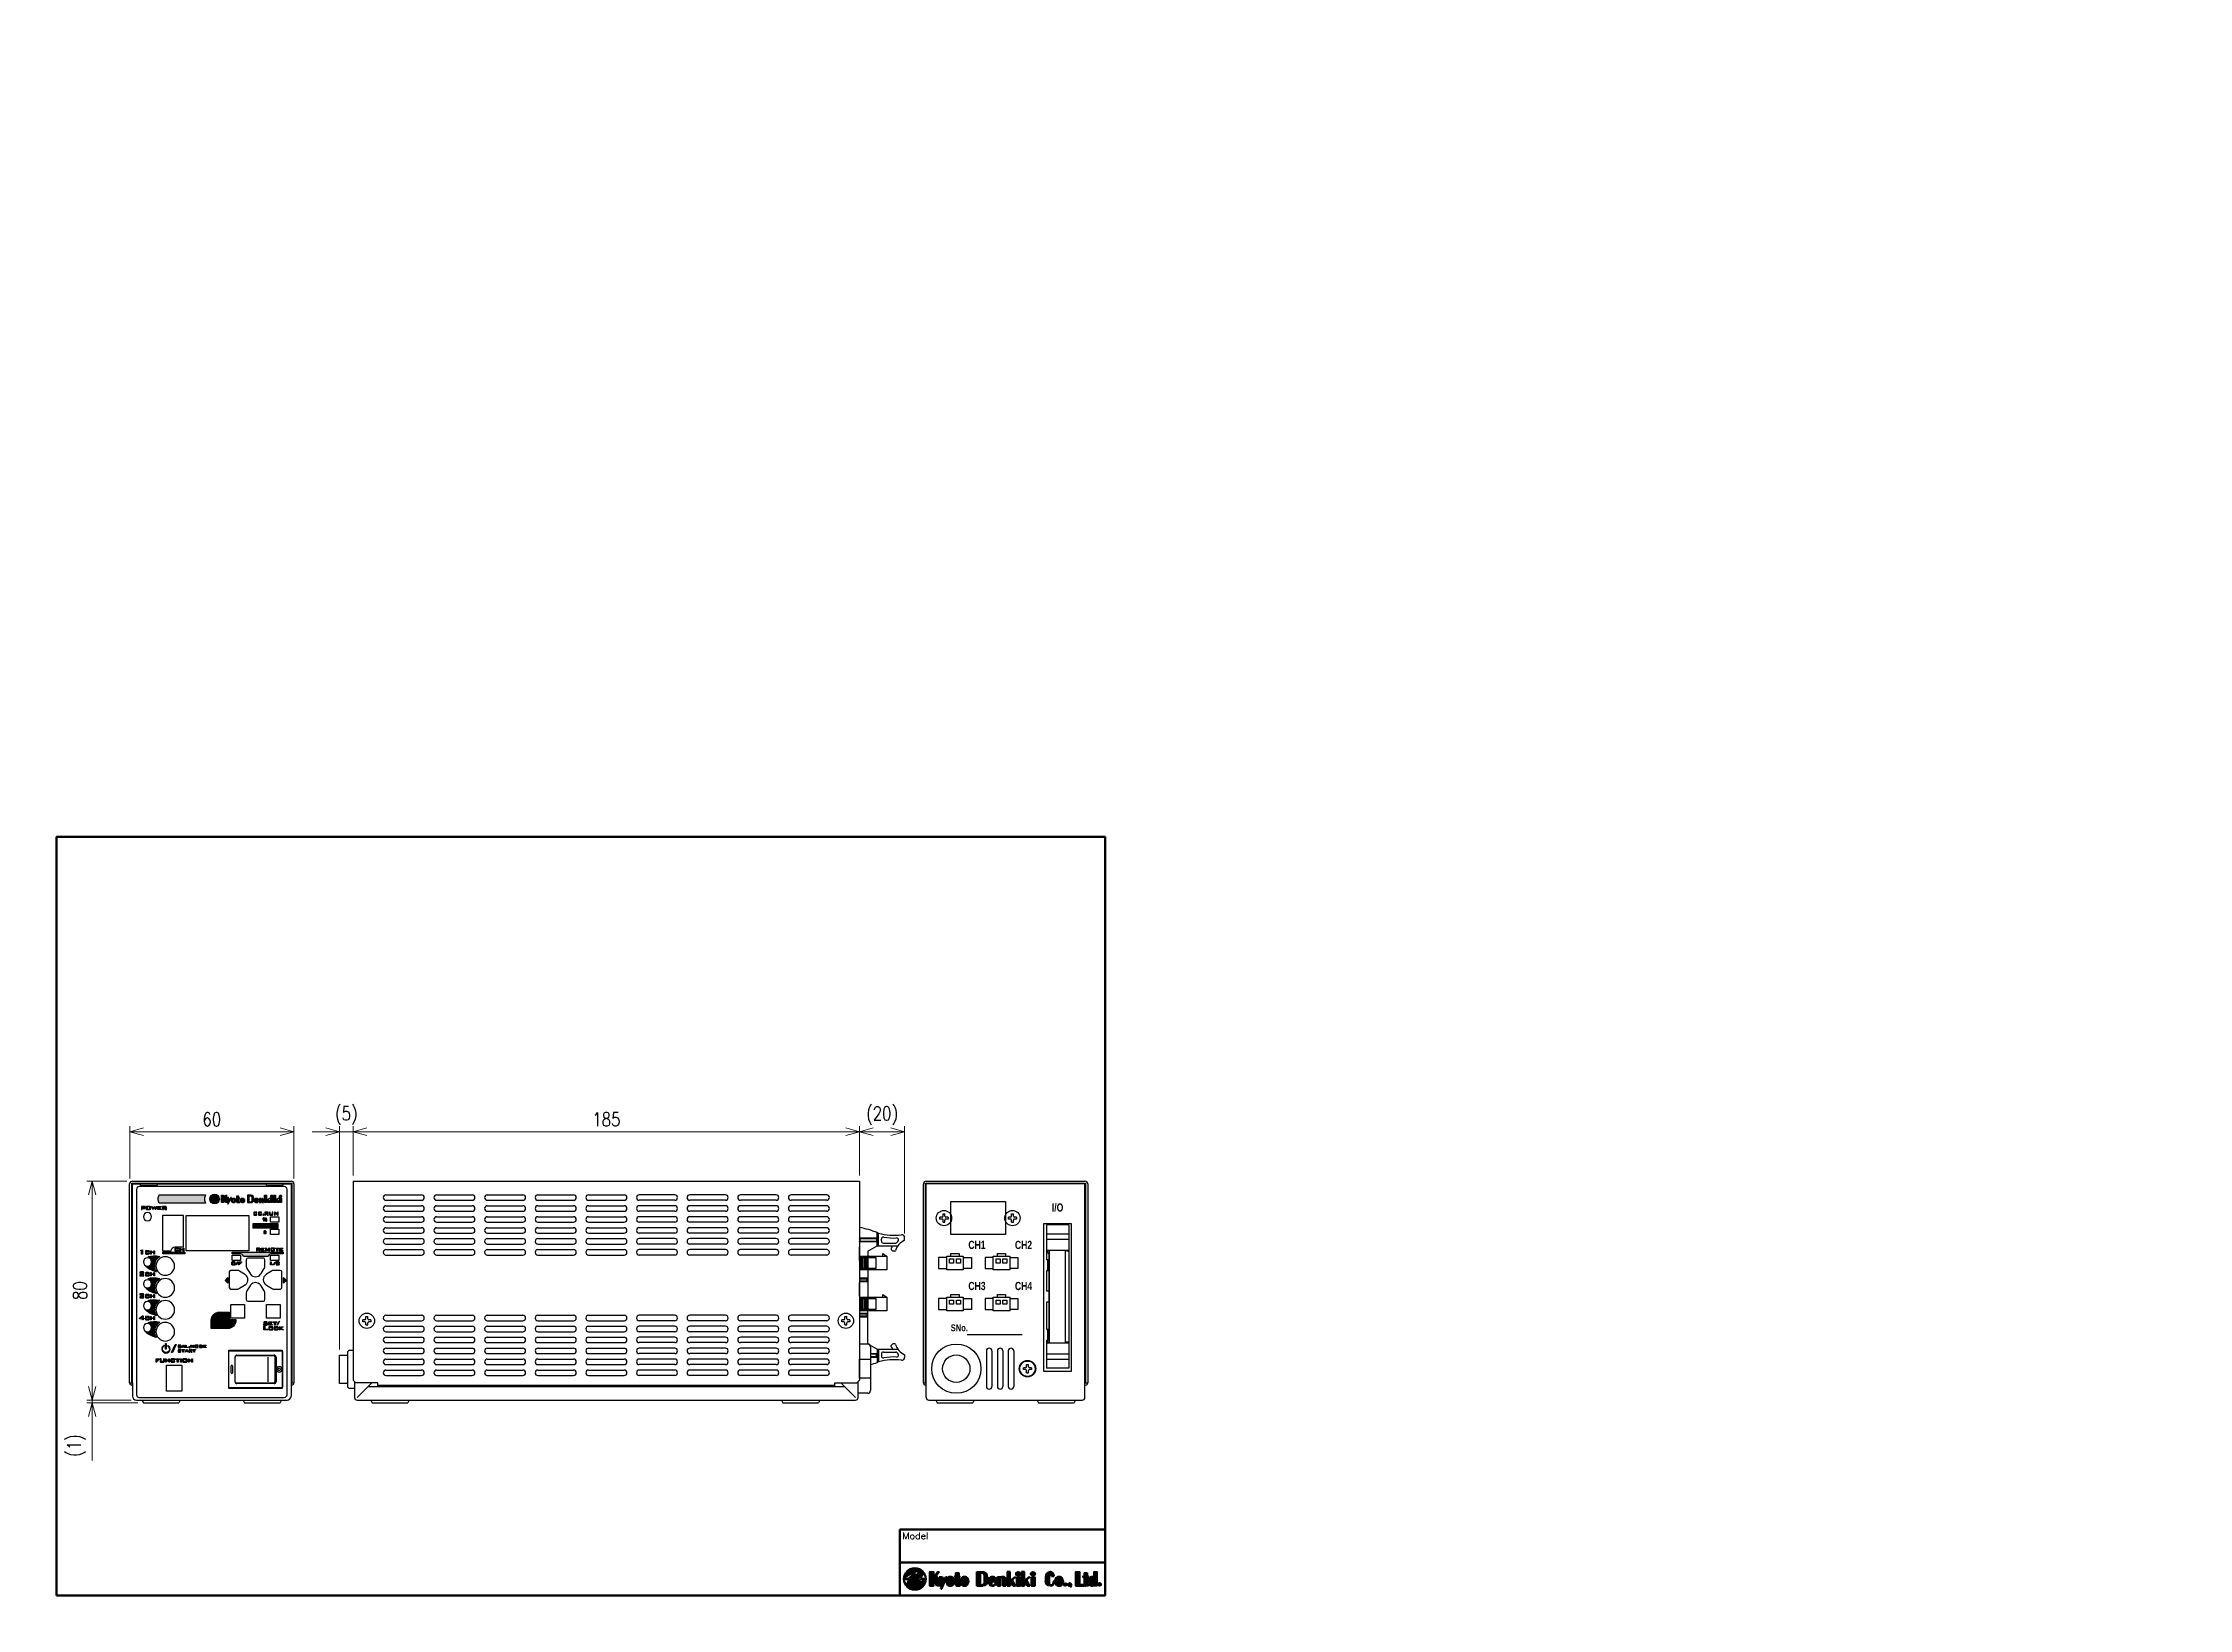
# Paper-space layout 'A3_1_2' of a CAD drawing. Header units: millimetres. Extents: x 0 to 392, y 0 to 286.
# The model-space entities are those that its viewports show. They can reach past a viewport. Long polylines and large blocks are cut down to what shows.
import ezdxf

# ---------------------------------------------------------------- set-up
doc = ezdxf.new("R2010")
doc.units = ezdxf.units.MM
doc.layers.get('0').update_dxf_attribs({"lineweight": 30})
doc.layers.get('Defpoints').update_dxf_attribs({"lineweight": 9})
for name, color, linetype, lineweight in [('0 @ 1', 7, 'Continuous', 30), ('0 @ 2', 7, 'Continuous', 30), ('2KD_寸法１', 7, 'Continuous', 15), ('2KD_寸法１ @ 2', 7, 'Continuous', 15), ('AUX', 7, 'Continuous', 40), ('PINOFF', 6, 'Continuous', 9)]:
    doc.layers.add(name, color=color, linetype=linetype, lineweight=lineweight)
doc.layers.get('PINOFF').freeze()
doc.styles.get("Standard").update_dxf_attribs({"font": 'simplex.shx', "width": 0.8, "bigfont": 'extfont.shx'})
doc.dimstyles.new('KD-STD', dxfattribs={"dimscale": 0, "dimtxt": 2.5, "dimasz": 2.5, "dimexe": 1, "dimexo": 1, "dimgap": 1, "dimtad": 1, "dimdsep": 46, "dimtxsty": 'Standard', "dimblk": 'OPEN30', "dimcen": 0, "dimadec": 0, "dimazin": 0, "dimtfac": 1, "dimtmove": 0, "dimatfit": 3, "dimldrblk": 'OPEN30', "dimfxl": 1, "dimtfill": 1, "dimtolj": 1, "dimtzin": 0, "dimlwd": 15, "dimlwe": 15, "dimarcsym": 0})

psp = doc.layouts.new('A3_1_2')

msp = doc.modelspace()

# ---------------------------------------------------------------- texts
at = {"layer": 'AUX', "lineweight": 20}
msp.add_text('Model', height=2.5, dxfattribs=at).set_placement((313, 24.5))

# ---------------------------------------------------------------- blocks, each defined once
blk = doc.blocks.new('A$C58A435ED')
h = blk.add_hatch(color=256)
edge = h.paths.add_edge_path()
edge.add_ellipse((3.77, 4.2), major_axis=(2.36, 2.72), ratio=0.381944, start_angle=36.91421, end_angle=132.49844, ccw=False)
edge.add_arc((4.65, 6.4), 0.75, 47.71633, 192.91946, ccw=False)
edge.add_ellipse((3.77, 4.2), major_axis=(2.36, 2.72), ratio=0.381944, start_angle=355.11932, end_angle=374.40189, ccw=False)
edge.add_ellipse((4.23, 3.8), major_axis=(2.36, 2.72), ratio=0.381944, start_angle=320.87043, end_angle=364.88068, ccw=False)
edge.add_arc((4, -35.9), 40.1, 84.27519, 86.89867, ccw=False)
edge.add_arc((4, 4), 4, 0, 180)
edge.add_arc((4, -35.9), 40.1, 92.83888, 95.72481, ccw=False)
h = blk.add_hatch(color=256)
edge = h.paths.add_edge_path()
edge.add_arc((4, 4), 4, 180, 360)
edge.add_arc((4, 43.9), 40.1, 272.83888, 275.72481, ccw=False)
edge.add_ellipse((4.23, 3.8), major_axis=(2.36, 2.72), ratio=0.381944, start_angle=175.11932, end_angle=312.49844, ccw=False)
edge.add_ellipse((3.77, 4.2), major_axis=(2.36, 2.72), ratio=0.381944, start_angle=140.87043, end_angle=184.88068, ccw=False)
edge.add_arc((4, 43.9), 40.1, 264.27519, 266.89867, ccw=False)
h = blk.add_hatch(color=256)
edge = h.paths.add_edge_path(flags=17)
edge.add_ellipse((4.23, 3.8), major_axis=(2.36, 2.72), ratio=0.381944, start_angle=130.18473, end_angle=175.11932)
edge.add_ellipse((3.77, 4.2), major_axis=(2.36, 2.72), ratio=0.381944, start_angle=184.88068, end_angle=296.50441)
edge.add_arc((4, 43.9), 40.1, 267.87585, 271.76472, ccw=False)
h = blk.add_hatch(color=256)
edge = h.paths.add_edge_path(flags=17)
edge.add_ellipse((3.77, 4.2), major_axis=(2.36, 2.72), ratio=0.381944, start_angle=310.18473, end_angle=355.11932)
edge.add_ellipse((4.23, 3.8), major_axis=(2.36, 2.72), ratio=0.381944, start_angle=364.88068, end_angle=376.91726)
edge.add_arc((4.65, 6.44), 0.783, -118.93201, 3.65029, ccw=False)
edge.add_ellipse((4.23, 3.8), major_axis=(2.36, 2.72), ratio=0.381944, start_angle=39.80897, end_angle=116.50441)
edge.add_arc((4, -35.9), 40.1, 87.87585, 91.76472, ccw=False)
blk.add_circle((4, 4), 4)
for centre, radius, start, end in [((4, -35.9), 40.1, 92.83888, 95.72481), ((4, 43.9), 40.1, 264.27519, 266.89867), ((4, 43.9), 40.1, 267.87585, 271.76472), ((4, -35.9), 40.1, 87.87585, 91.76472), ((4.65, 6.4), 0.75, 46.1932, 192.91946), ((4.65, 6.44), 0.783, 241.06799, 3.65029), ((4, 43.9), 40.1, 272.83888, 275.72481), ((4, -35.9), 40.1, 84.27519, 86.89867)]:
    blk.add_arc(centre, radius, start, end)
for centre, start_param, end_param in [((3.77, 4.2), 2.009737, 4.900602), ((4.23, 3.8), 1.88285, 5.049036), ((3.77, 4.2), 1.10042, 1.907443), ((4.23, 3.8), 1.14108, 1.759009), ((3.77, 4.2), 5.024443, 6.875096), ((4.23, 3.8), 5.15133, 6.96942)]:
    blk.add_ellipse(centre, major_axis=(2.36, 2.72), ratio=0.381944, start_param=start_param, end_param=end_param)
blk = doc.blocks.new('A$C7F8063EA')
for points in [[(2.4, 4.83), (3.41, 6.17), (2.92, 6.17), (1.29, 4.05), (1.29, 6.17), (0, 6.17), (0, 1.05), (1.29, 1.05), (1.29, 3.36), (1.53, 3.67), (2.59, 1.06), (4.06, 1.06)], [(4.51, 1.13), (4.06, 0), (4.38, 0), (6.17, 4.41), (5.84, 4.41), (5.18, 2.79), (4.54, 4.41), (3.4, 4.41)], [(28.23, 6.17), (28.23, 1.05), (29.37, 1.05), (29.37, 2.64), (29.54, 2.79), (30.34, 1.05), (31.32, 1.05), (30.2, 3.32), (31.31, 4.23), (31.15, 4.41), (29.37, 3), (29.37, 6.17)], [(31.8, 4.23), (31.8, 1.05), (32.94, 1.05), (32.94, 4.23)], [(33.42, 6.17), (33.42, 1.05), (34.55, 1.05), (34.55, 2.64), (34.73, 2.79), (35.52, 1.05), (36.5, 1.05), (35.38, 3.32), (36.49, 4.23), (36.33, 4.41), (34.55, 3), (34.55, 6.17)], [(37.16, 4.23), (37.16, 1.05), (38.3, 1.05), (38.3, 4.23)], [(53.38, 6.17), (53.38, 1.05), (54.68, 1.05), (56.3, 1.05), (56.3, 1.41), (54.68, 1.41), (54.68, 6.17)]]:
    blk.add_hatch(color=256).paths.add_polyline_path(points)
h = blk.add_hatch(color=256)
h.paths.add_polyline_path([(6, 2.5, 0.993056), (8.92, 2.5), (8.92, 2.93, 1.006911), (6, 2.95)])
h.paths.add_polyline_path([(7.13, 3.91, -1.045169), (7.78, 3.88), (7.78, 1.59, -1.045169), (7.13, 1.56)], flags=16)
h = blk.add_hatch(color=256)
edge = h.paths.add_edge_path()
edge.add_line((9.41, 4.23), (9.41, 1.76))
edge.add_ellipse((10.05, 1.76), major_axis=(0, 0.709), ratio=0.902288, start_angle=90, end_angle=180)
edge.add_line((10.05, 1.05), (11.03, 1.05))
edge.add_line((11.03, 1.05), (11.03, 1.41))
edge.add_ellipse((11.03, 1.94), major_axis=(0, -0.528), ratio=0.918034, start_angle=270, end_angle=360, ccw=False)
edge.add_line((10.54, 1.94), (10.54, 4.23))
edge.add_line((10.54, 4.23), (10.87, 4.23))
edge.add_line((10.87, 4.23), (10.87, 4.59))
edge.add_line((10.87, 4.59), (10.54, 4.59))
edge.add_line((10.54, 4.59), (10.54, 5.81))
edge.add_line((10.54, 5.81), (9.41, 5.81))
edge.add_line((9.41, 5.81), (9.41, 4.59))
edge.add_line((9.41, 4.59), (9.09, 4.59))
edge.add_line((9.09, 4.59), (9.09, 4.23))
edge.add_line((9.09, 4.23), (9.41, 4.23))
h = blk.add_hatch(color=256)
h.paths.add_polyline_path([(12.66, 4.41), (12.64, 4.41, 0.412198), (11.19, 2.95), (11.19, 2.5, 0.993056), (14.11, 2.5), (14.11, 2.93, 0.416232)])
h.paths.add_polyline_path([(12.32, 3.91, -1.045169), (12.97, 3.88), (12.97, 1.59, -1.045169), (12.32, 1.56)], flags=16)
h = blk.add_hatch(color=256)
edge = h.paths.add_edge_path()
edge.add_line((17.2, 1.05), (19.3, 1.05))
edge.add_ellipse((19.3, 2.97), major_axis=(0, -1.92), ratio=0.930559, start_angle=0, end_angle=90)
edge.add_line((21.09, 2.97), (21.09, 4.25))
edge.add_ellipse((19.3, 4.25), major_axis=(0, 1.92), ratio=0.930559, start_angle=270, end_angle=360)
edge.add_line((19.3, 6.17), (17.2, 6.17))
edge.add_line((17.2, 6.17), (17.2, 1.05))
edge = h.paths.add_edge_path(flags=16)
edge.add_line((18.33, 5.81), (19.14, 5.81))
edge.add_ellipse((19.14, 5.11), major_axis=(0, 0.7), ratio=0.929746, start_angle=270, end_angle=359.83893, ccw=False)
edge.add_line((19.79, 5.11), (19.79, 2.11))
edge.add_ellipse((19.14, 2.11), major_axis=(0, -0.7), ratio=0.929746, start_angle=0.16107, end_angle=90, ccw=False)
edge.add_line((19.14, 1.41), (18.33, 1.41))
edge.add_line((18.33, 1.41), (18.33, 5.81))
h = blk.add_hatch(color=256)
edge = h.paths.add_edge_path()
edge.add_line((22.88, 4.41), (22.86, 4.41))
edge.add_arc((22.87, 2.95), 1.46, 90.39463, 180)
edge.add_line((21.41, 2.95), (21.41, 2.51))
edge.add_arc((22.87, 2.51), 1.46, 180.25946, 269.33975)
edge.add_line((22.85, 1.05), (22.89, 1.05))
edge.add_arc((22.87, 2.51), 1.46, 270.66025, 354.21936)
edge.add_line((24.33, 2.37), (24.08, 2.37))
edge.add_ellipse((22.88, 2.37), major_axis=(-1.2, 0), ratio=0.941657, start_angle=90.17745, end_angle=180, ccw=False)
edge.add_arc((22.86, 1.56), 0.325, 180, 276.56414, ccw=False)
edge.add_line((22.54, 1.56), (22.54, 2.73))
edge.add_line((22.54, 2.73), (24.33, 2.73))
edge.add_line((24.33, 2.73), (24.33, 2.93))
edge.add_arc((22.87, 2.95), 1.46, 359.21074, 449.60537)
h.paths.add_polyline_path([(22.54, 3.09), (22.54, 3.91, -1.045169), (23.19, 3.88), (23.19, 3.09)], flags=16)
h = blk.add_hatch(color=256)
edge = h.paths.add_edge_path()
edge.add_line((24.67, 4.41), (24.67, 1.05))
edge.add_line((24.67, 1.05), (25.79, 1.05))
edge.add_line((25.79, 1.05), (25.79, 3.72))
edge.add_ellipse((26.22, 3.72), major_axis=(0.377, 0.217), ratio=0.907884, start_angle=60.06452, end_angle=150.06452, ccw=False)
edge.add_ellipse((26.22, 3.72), major_axis=(0, 0.404), ratio=0.965673, start_angle=270, end_angle=360, ccw=False)
edge.add_line((26.61, 3.72), (26.61, 1.05))
edge.add_line((26.61, 1.05), (27.74, 1.05))
edge.add_line((27.74, 1.05), (27.74, 3.36))
edge.add_ellipse((26.77, 3.36), major_axis=(0, 1.05), ratio=0.925613, start_angle=270, end_angle=360)
edge.add_ellipse((26.77, 4.02), major_axis=(-0.975, 0), ratio=0.402759, start_angle=270, end_angle=360)
edge.add_line((25.79, 4.02), (25.79, 4.23))
edge.add_line((25.79, 4.23), (25.63, 4.41))
edge.add_line((25.63, 4.41), (24.67, 4.41))
h = blk.add_hatch(color=256)
edge = h.paths.add_edge_path()
edge.add_ellipse((32.28, 5.46), major_axis=(-0.803, 0), ratio=0.880683, start_angle=0, end_angle=360)
h = blk.add_hatch(color=256)
edge = h.paths.add_edge_path()
edge.add_ellipse((37.64, 5.46), major_axis=(-0.803, 0), ratio=0.880683, start_angle=0, end_angle=360)
h = blk.add_hatch(color=256)
edge = h.paths.add_edge_path()
edge.add_arc((44.03, 5.39), 0.402, 0, 180, ccw=False)
edge.add_line((44.43, 5.39), (44.43, 4.59))
edge.add_line((44.43, 4.59), (45.4, 4.59))
edge.add_ellipse((44.03, 4.59), major_axis=(0, 1.59), ratio=0.861671, start_angle=270, end_angle=360)
edge.add_ellipse((44.03, 4.4), major_axis=(-1.84, 0), ratio=0.958258, start_angle=270, end_angle=360)
edge.add_line((42.19, 4.4), (42.19, 2.82))
edge.add_ellipse((44.03, 2.82), major_axis=(-1.84, 0), ratio=0.958258, start_angle=0, end_angle=90)
edge.add_ellipse((44.03, 2.64), major_axis=(0, -1.59), ratio=0.859541, start_angle=0, end_angle=90)
edge.add_line((45.4, 2.64), (45.08, 2.64))
edge.add_line((45.08, 2.64), (45.08, 2.1))
edge.add_ellipse((44.45, 2.1), major_axis=(0, -0.689), ratio=0.905354, start_angle=0, end_angle=90, ccw=False)
edge.add_line((44.45, 1.41), (44.13, 1.41))
edge.add_ellipse((44.13, 1.93), major_axis=(0, 0.516), ratio=0.975773, start_angle=90, end_angle=180, ccw=False)
edge.add_line((43.63, 1.93), (43.63, 5.39))
h = blk.add_hatch(color=256)
h.paths.add_polyline_path([(45.75, 2.5, 0.409357), (47.19, 1.05), (47.22, 1.05, 0.409404), (48.66, 2.5), (48.66, 2.93, 1.006911), (45.75, 2.95)])
h.paths.add_polyline_path([(46.88, 3.91, -1), (47.53, 3.91), (47.53, 1.56, -1), (46.88, 1.56)], flags=16)
h = blk.add_hatch(color=256)
edge = h.paths.add_edge_path()
edge.add_ellipse((49.48, 1.58), major_axis=(-0.65, 0), ratio=0.820872, start_angle=0, end_angle=360)
h = blk.add_hatch(color=256)
edge = h.paths.add_edge_path()
edge.add_ellipse((51.1, 1.58), major_axis=(-0.65, 0), ratio=0.820872, start_angle=178.56901, end_angle=477.54277)
edge.add_ellipse((51.26, 1.1), major_axis=(0, -0.409), ratio=0.251102, start_angle=0, end_angle=84.64326, ccw=False)
edge.add_ellipse((51.26, 1.41), major_axis=(0, -0.72), ratio=0.731271, start_angle=0, end_angle=90)
edge.add_ellipse((51.7, 1.41), major_axis=(0, 0.202), ratio=0.432391, start_angle=270, end_angle=339.56039)
edge.add_ellipse((51.7, 1.41), major_axis=(0, 0.202), ratio=0.432391, start_angle=339.56039, end_angle=340.25482, ccw=False)
h = blk.add_hatch(color=256)
edge = h.paths.add_edge_path()
edge.add_line((56.02, 4.23), (56.34, 4.23))
edge.add_line((56.34, 4.23), (56.34, 1.76))
edge.add_ellipse((56.98, 1.76), major_axis=(0, 0.709), ratio=0.902288, start_angle=90, end_angle=180)
edge.add_line((56.98, 1.05), (57.95, 1.05))
edge.add_line((57.95, 1.05), (57.95, 1.41))
edge.add_ellipse((57.95, 1.94), major_axis=(0, -0.528), ratio=0.918034, start_angle=270, end_angle=360, ccw=False)
edge.add_line((57.47, 1.94), (57.47, 4.23))
edge.add_line((57.47, 4.23), (57.79, 4.23))
edge.add_line((57.79, 4.23), (57.79, 4.59))
edge.add_line((57.79, 4.59), (57.47, 4.59))
edge.add_line((57.47, 4.59), (57.47, 5.81))
edge.add_line((57.47, 5.81), (56.34, 5.81))
edge.add_line((56.34, 5.81), (56.34, 4.59))
edge.add_line((56.34, 4.59), (56.02, 4.59))
edge.add_line((56.02, 4.59), (56.02, 4.23))
h = blk.add_hatch(color=256)
edge = h.paths.add_edge_path()
edge.add_line((61.01, 6.17), (60.04, 6.17))
edge.add_line((60.04, 6.17), (60.04, 3.97))
edge.add_ellipse((59.37, 3.15), major_axis=(0, -1.25), ratio=0.700546, start_angle=140.56261, end_angle=180.00002)
edge.add_line((59.37, 4.41), (58.96, 4.41))
edge.add_ellipse((58.96, 3.15), major_axis=(0, -1.25), ratio=0.700546, start_angle=179.99998, end_angle=269.99998)
edge.add_line((58.08, 3.15), (58.08, 2.3))
edge.add_ellipse((58.96, 2.3), major_axis=(0, 1.25), ratio=0.700546, start_angle=90.00002, end_angle=180.00002)
edge.add_line((58.96, 1.05), (59.37, 1.05))
edge.add_ellipse((59.37, 2.3), major_axis=(0, 1.25), ratio=0.700546, start_angle=179.99998, end_angle=219.43739)
edge.add_line((60.04, 1.49), (60.04, 1.05))
edge.add_line((60.04, 1.05), (61.01, 1.05))
edge.add_line((61.01, 1.05), (61.01, 6.17))
h.paths.add_polyline_path([(60.04, 1.74, -1), (59.22, 1.74), (59.22, 3.76, -1), (60.04, 3.76)], flags=16)
h = blk.add_hatch(color=256)
edge = h.paths.add_edge_path()
edge.add_ellipse((61.97, 1.65), major_axis=(-0.582, 0), ratio=0.959913, start_angle=0, end_angle=360)
for p, q in [((0, 6.17), (1.29, 6.17)), ((0, 1.05), (1.29, 1.05)), ((2.92, 6.17), (1.29, 4.05)), ((1.53, 3.67), (1.29, 3.36)), ((2.59, 1.06), (1.53, 3.67)), ((3.41, 6.17), (2.4, 4.83)), ((4.06, 1.06), (2.4, 4.83)), ((4.06, 1.06), (2.59, 1.06)), ((2.92, 6.17), (3.41, 6.17)), ((3.4, 4.41), (4.51, 1.13)), ((3.4, 4.41), (4.54, 4.41)), ((3.4, 4.41), (4.54, 4.41)), ((4.06, 0), (4.51, 1.13)), ((4.06, 0), (4.38, 0)), ((4.38, 0), (6.17, 4.41)), ((4.54, 4.41), (5.19, 2.78)), ((5.18, 2.79), (5.84, 4.41)), ((5.84, 4.41), (6.17, 4.41)), ((6, 2.95), (6, 2.52)), ((8.92, 2.93), (8.92, 2.5)), ((9.09, 4.59), (9.09, 4.23)), ((9.09, 4.59), (9.09, 4.23)), ((9.09, 4.23), (9.41, 4.23)), ((9.09, 4.23), (9.41, 4.23)), ((9.41, 5.81), (10.54, 5.81)), ((9.41, 5.81), (9.41, 4.59)), ((9.41, 4.23), (9.41, 1.76)), ((10.05, 1.05), (11.03, 1.05)), ((11.03, 1.05), (10.05, 1.05)), ((10.54, 5.81), (10.54, 4.59)), ((10.54, 4.23), (10.87, 4.23)), ((10.54, 4.23), (10.87, 4.23)), ((10.54, 4.23), (10.54, 1.94)), ((11.03, 1.41), (11.03, 1.05)), ((11.03, 1.41), (11.03, 1.05)), ((11.03, 1.05), (11.03, 1.05)), ((11.19, 2.95), (11.19, 2.52)), ((12.64, 4.41), (12.66, 4.41)), ((12.66, 1.05), (12.66, 1.05)), ((14.11, 2.93), (14.11, 2.5)), ((17.2, 6.17), (19.3, 6.17)), ((17.2, 1.05), (17.2, 6.17)), ((17.2, 1.05), (17.2, 6.17)), ((17.2, 6.17), (19.3, 6.17)), ((17.2, 1.05), (19.3, 1.05)), ((17.2, 1.05), (19.3, 1.05)), ((18.33, 5.81), (18.33, 1.41)), ((18.33, 1.41), (18.33, 5.81)), ((18.33, 5.81), (19.14, 5.81)), ((18.33, 1.41), (19.14, 1.41)), ((19.79, 5.11), (19.79, 2.11)), ((21.09, 4.25), (21.09, 2.97)), ((21.41, 2.95), (21.41, 2.52)), ((22.54, 3.09), (23.19, 3.09)), ((22.54, 2.73), (24.33, 2.73)), ((22.85, 1.05), (22.89, 1.05)), ((22.86, 4.41), (22.88, 4.41)), ((22.88, 1.05), (22.88, 1.05)), ((24.08, 2.37), (24.33, 2.37)), ((24.33, 2.93), (24.33, 2.73)), ((24.67, 4.41), (25.63, 4.41)), ((24.67, 1.05), (24.67, 4.41)), ((24.67, 4.41), (25.63, 4.41)), ((24.67, 4.41), (25.63, 4.41)), ((24.67, 1.05), (24.67, 4.41)), ((24.67, 4.41), (25.63, 4.41)), ((24.67, 1.05), (25.79, 1.05)), ((24.67, 1.05), (25.79, 1.05)), ((25.79, 4.23), (25.63, 4.41)), ((25.79, 4.23), (25.63, 4.41)), ((25.79, 4.02), (25.79, 4.23)), ((25.79, 4.02), (25.79, 4.23)), ((25.79, 4.23), (25.79, 4.02)), ((25.79, 1.05), (25.79, 3.72)), ((25.79, 1.05), (25.79, 3.72)), ((26.61, 1.05), (26.61, 3.72)), ((26.61, 1.05), (26.61, 3.72)), ((26.61, 1.05), (27.74, 1.05)), ((26.61, 1.05), (27.74, 1.05)), ((27.74, 1.05), (27.74, 3.36)), ((27.74, 1.05), (27.74, 3.36)), ((28.23, 6.17), (29.37, 6.17)), ((28.23, 6.17), (28.23, 1.05)), ((29.37, 6.17), (28.23, 6.17)), ((28.23, 1.05), (29.37, 1.05)), ((28.23, 1.05), (29.37, 1.05)), ((29.37, 3), (29.37, 6.17)), ((31.15, 4.41), (29.37, 3)), ((29.54, 2.79), (29.37, 2.64)), ((29.37, 1.05), (29.37, 2.64)), ((30.34, 1.05), (29.54, 2.79)), ((31.31, 4.23), (30.2, 3.32)), ((31.32, 1.05), (30.2, 3.32)), ((30.34, 1.05), (31.32, 1.05)), ((31.15, 4.41), (31.31, 4.23)), ((31.8, 1.05), (32.94, 1.05)), ((33.42, 6.17), (34.55, 6.17)), ((33.42, 6.17), (33.42, 1.05)), ((34.55, 6.17), (33.42, 6.17)), ((33.42, 1.05), (34.55, 1.05)), ((33.42, 1.05), (34.55, 1.05)), ((34.55, 3), (34.55, 6.17)), ((36.34, 4.41), (34.55, 3)), ((34.73, 2.79), (34.55, 2.64)), ((34.55, 1.05), (34.55, 2.64)), ((35.52, 1.05), (34.73, 2.79)), ((36.49, 4.23), (35.38, 3.32)), ((36.5, 1.05), (35.38, 3.32)), ((35.52, 1.05), (36.5, 1.05)), ((36.33, 4.41), (36.49, 4.23)), ((37.16, 1.05), (38.3, 1.05)), ((37.46, 6.17), (37.64, 6.17)), ((37.46, 6.15), (37.46, 6.17)), ((37.46, 4.76), (37.46, 4.77)), ((42.19, 4.4), (42.19, 4.41)), ((42.19, 4.4), (42.19, 2.82)), ((43.63, 5.39), (43.63, 1.93)), ((43.63, 5.39), (43.63, 1.93)), ((44.13, 1.41), (44.45, 1.41)), ((44.13, 1.41), (44.45, 1.41)), ((44.43, 4.59), (44.43, 5.39)), ((44.43, 4.59), (44.43, 5.39)), ((45.4, 4.59), (44.43, 4.59)), ((44.43, 4.59), (45.4, 4.59)), ((45.4, 2.64), (45.08, 2.64)), ((45.08, 2.64), (45.08, 2.1)), ((45.4, 2.64), (45.08, 2.64)), ((45.08, 2.64), (45.08, 2.1)), ((45.75, 2.95), (45.75, 2.52)), ((47.19, 1.05), (47.22, 1.05)), ((48.66, 2.93), (48.66, 2.5)), ((51.75, 1.57), (51.75, 1.57)), ((53.38, 6.17), (54.68, 6.17)), ((53.38, 1.05), (56.3, 1.05)), ((54.68, 1.41), (54.68, 2.01)), ((56.02, 4.59), (56.02, 4.23)), ((56.02, 4.59), (56.02, 4.23)), ((56.02, 4.23), (56.34, 4.23)), ((56.02, 4.23), (56.34, 4.23)), ((56.34, 5.81), (57.47, 5.81)), ((56.34, 5.81), (56.34, 4.59)), ((56.34, 4.23), (56.34, 1.76)), ((57.95, 1.05), (56.98, 1.05)), ((57.47, 5.81), (57.47, 4.59)), ((57.47, 4.23), (57.79, 4.23)), ((57.47, 4.23), (57.79, 4.23)), ((57.47, 4.23), (57.47, 1.94)), ((57.95, 1.41), (57.95, 1.05)), ((57.95, 1.41), (57.95, 1.05)), ((57.95, 1.05), (57.95, 1.41)), ((58.08, 3.15), (58.08, 2.38)), ((58.08, 3.15), (58.08, 2.3)), ((59.37, 4.41), (58.96, 4.41)), ((58.96, 1.05), (59.37, 1.05)), ((59.22, 3.76), (59.22, 1.74)), ((59.22, 3.76), (59.22, 1.74)), ((60.04, 6.17), (61.01, 6.17)), ((60.04, 6.17), (61.01, 6.17)), ((61.01, 1.05), (61.01, 1.97)), ((61.01, 1.05), (61.01, 1.97)), ((61.97, 2.22), (61.97, 2.21)), ((61.97, 1.1), (61.97, 1.09)), ((62.55, 1.66), (62.56, 1.66))]:
    blk.add_line(p, q)
for points in [[(1.29, 3.36), (1.29, 1.05), (0, 1.05), (0, 6.17), (1.29, 6.17), (1.29, 4.05)], [(7.13, 3.91), (7.13, 1.56)], [(7.78, 1.53), (7.78, 3.93)], [(9.09, 4.23), (9.09, 4.59), (9.41, 4.59)], [(9.09, 4.23), (9.09, 4.59), (9.41, 4.59)], [(10.54, 4.59), (10.87, 4.59), (10.87, 4.23)], [(10.54, 4.59), (10.87, 4.59), (10.87, 4.23)], [(12.32, 3.91), (12.32, 1.56)], [(12.97, 1.53), (12.97, 3.93)], [(22.54, 3.91), (22.54, 3.09)], [(22.54, 2.73), (22.54, 1.56)], [(23.19, 3.09), (23.19, 3.93)], [(46.88, 3.91), (46.88, 1.56)], [(47.53, 3.91), (47.53, 1.56)], [(54.68, 1.05), (53.38, 1.05), (53.38, 6.17), (54.68, 6.17), (54.68, 1.41)], [(54.68, 1.05), (56.3, 1.05), (56.3, 1.41), (54.68, 1.41)], [(56.34, 4.23), (56.02, 4.23), (56.02, 4.59), (56.34, 4.59)], [(56.34, 4.23), (56.02, 4.23), (56.02, 4.59), (56.34, 4.59)], [(57.47, 4.59), (57.79, 4.59), (57.79, 4.23), (57.47, 4.23)], [(57.47, 4.59), (57.79, 4.59), (57.79, 4.23), (57.47, 4.23)], [(60.04, 3.97), (60.04, 6.17), (61.01, 6.17), (61.01, 1.05), (60.04, 1.05), (60.04, 1.49)], [(60.04, 3.97), (60.04, 6.17), (61.01, 6.17), (61.01, 1.05), (60.04, 1.05), (60.04, 1.49)], [(60.04, 1.74), (60.04, 3.76)], [(60.04, 1.74), (60.04, 3.76)]]:
    blk.add_lwpolyline(points)
for points in [[(31.8, 4.23), (32.94, 4.23), (32.94, 1.05), (31.8, 1.05)], [(37.16, 4.23), (38.3, 4.23), (38.3, 1.05), (37.16, 1.05)]]:
    blk.add_lwpolyline(points, close=True)
for centre, radius, start, end in [((7.46, 2.95), 1.46, 359.21074, 180), ((7.46, 2.51), 1.46, 179.59612, 359.60537), ((7.46, 3.91), 0.325, 354.93912, 180), ((7.46, 1.56), 0.325, 180, 5.06088), ((12.65, 2.95), 1.46, 359.21074, 180), ((12.65, 2.51), 1.46, 179.59612, 359.60537), ((12.65, 3.91), 0.325, 354.93912, 180), ((12.65, 1.56), 0.325, 180, 5.06088), ((22.87, 2.95), 1.46, 359.21074, 180), ((22.87, 2.51), 1.46, 179.74054, 354.21936), ((22.86, 3.91), 0.325, 354.93912, 180), ((22.86, 1.56), 0.325, 180, 273.14899), ((44.03, 5.39), 0.402, 0, 180), ((47.2, 2.95), 1.46, 359.21074, 180), ((47.2, 2.51), 1.46, 179.59612, 359.60537), ((47.2, 3.91), 0.325, 0, 180), ((47.2, 1.56), 0.325, 180, 360), ((59.63, 3.76), 0.411, 0, 180), ((59.63, 1.74), 0.411, 180, 0)]:
    blk.add_arc(centre, radius, start, end)
for centre, major_axis, ratio, start_param, end_param in [((10.05, 1.76), (0, 0.709), 0.902288, 1.570796, 3.141593), ((11.03, 1.94), (0, -0.528), 0.918034, 4.712389, 6.283185), ((19.14, 5.11), (0, 0.7), 0.929746, 4.712389, 6.280162), ((19.3, 4.25), (0, 1.92), 0.930559, 4.712389, 6.283185), ((22.88, 2.37), (-1.2, 0), 0.941657, 1.573713, 3.141593), ((26.77, 4.02), (-0.975, 0), 0.402759, 4.712389, 6.283185), ((26.22, 3.72), (0, 0.404), 0.965673, 4.712389, 6.283185), ((26.77, 3.36), (0, 1.05), 0.925613, 4.712389, 6.283185), ((44.03, 4.4), (-1.84, 0), 0.958258, 4.712389, 6.283185), ((44.13, 1.93), (0, 0.516), 0.975773, 1.570796, 3.141593), ((44.03, 4.59), (0, 1.59), 0.861671, 4.712389, 6.283185), ((44.03, 2.64), (0, -1.59), 0.859541, 0, 1.570796), ((44.45, 2.1), (0, -0.689), 0.905354, 0, 1.570796), ((51.1, 1.58), (-0.65, 0), 0.820872, 3.11117, 8.258473), ((51.26, 1.41), (0, -0.72), 0.731271, 0, 1.570796), ((51.26, 1.1), (0, -0.409), 0.251102, 0, 1.547256), ((51.7, 1.41), (0, 0.202), 0.432391, 4.712389, 5.59034), ((56.98, 1.76), (0, 0.709), 0.902288, 1.570796, 3.141593), ((57.95, 1.94), (0, -0.528), 0.918034, 4.712389, 6.283185), ((58.96, 3.15), (0, -1.25), 0.700546, 3.141592, 4.712389), ((59.37, 2.3), (0, 1.25), 0.700546, 3.141592, 4.006894)]:
    blk.add_ellipse(centre, major_axis=major_axis, ratio=ratio, start_param=start_param, end_param=end_param)
at = {"extrusion": (0, 0, -1)}
for centre, major_axis, ratio, start_param, end_param in [((19.14, 2.11), (0, -0.7), 0.929746, 4.712389, 6.280162), ((19.3, 2.97), (0, -1.92), 0.930559, 4.712389, 6.283185), ((26.22, 3.72), (0.377, 0.217), 0.907884, 3.706835, 5.194113), ((44.03, 2.82), (-1.84, 0), 0.958258, 4.712389, 6.283185), ((58.96, 2.3), (0, 1.25), 0.700546, 3.141592, 4.712389), ((59.37, 3.15), (0, -1.25), 0.700546, 3.141592, 4.006894)]:
    blk.add_ellipse(centre, major_axis=major_axis, ratio=ratio, start_param=start_param, end_param=end_param, dxfattribs=at)
for centre, major_axis, ratio in [((32.28, 5.46), (-0.803, 0), 0.880683), ((37.64, 5.46), (-0.803, 0), 0.880683), ((49.48, 1.58), (-0.65, 0), 0.820872), ((61.97, 1.65), (-0.582, 0), 0.959913)]:
    blk.add_ellipse(centre, major_axis=major_axis, ratio=ratio)
blk = doc.blocks.new('_Open30')
at = {"lineweight": -2}
for p, q in [((-1, 0.27), (0, 0)), ((0, 0), (-1, -0.27)), ((0, 0), (-1, 0))]:
    blk.add_line(p, q, dxfattribs=at)
blk = doc.blocks.new('*D30')
at = {"layer": '2KD_寸法１', "color": 0, "lineweight": 15}
for p, q in [((30.69, 156.3), (30.69, 175.36)), ((35.69, 173.36), (85.69, 173.36)), ((90.69, 156.3), (90.69, 175.36))]:
    blk.add_line(p, q, dxfattribs=at)
at = {"layer": 'Defpoints', "color": 0}
for p in [(90.69, 173.36), (30.69, 154.3), (90.69, 154.3)]:
    blk.add_point(p, dxfattribs=at)
at = {"layer": '2KD_寸法１', "color": 0, "lineweight": 15, "xscale": 5, "yscale": 5, "zscale": 5, "rotation": 180}
blk.add_blockref('_Open30', (30.69, 173.36), dxfattribs=at)
at = {"layer": '2KD_寸法１', "color": 0, "lineweight": 15, "xscale": 5, "yscale": 5, "zscale": 5}
blk.add_blockref('_Open30', (90.69, 173.36), dxfattribs=at)
at = {"layer": '2KD_寸法１', "color": 0, "insert": (60.69, 177.86), "char_height": 5, "attachment_point": 5, "bg_fill": 3, "box_fill_scale": 1.1, "bg_fill_color": 9, "bg_fill_true_color": 13158600, "bg_fill_transparency": 4392426}
blk.add_mtext('\\A1;60', dxfattribs=at)
blk = doc.blocks.new('*D31')
at = {"layer": '2KD_寸法１', "color": 0, "lineweight": 15}
for p, q in [((29.69, 155.3), (15.02, 155.3)), ((17.02, 150.3), (17.02, 80.3)), ((31.19, 75.3), (15.02, 75.3))]:
    blk.add_line(p, q, dxfattribs=at)
at = {"layer": 'Defpoints', "color": 0}
for p in [(31.69, 155.3), (17.02, 75.3), (33.19, 75.3)]:
    blk.add_point(p, dxfattribs=at)
at = {"layer": '2KD_寸法１', "color": 0, "lineweight": 15, "xscale": 5, "yscale": 5, "zscale": 5}
for p, rotation in [((17.02, 155.3), 90), ((17.02, 75.3), 270)]:
    blk.add_blockref('_Open30', p, dxfattribs=dict(at, rotation=rotation))
at = {"layer": '2KD_寸法１', "color": 0, "insert": (12.52, 115.3), "char_height": 5, "attachment_point": 5, "rotation": 90, "bg_fill": 3, "box_fill_scale": 1.1, "bg_fill_color": 9, "bg_fill_true_color": 13158600, "bg_fill_transparency": 4392922}
blk.add_mtext('\\A1;80', dxfattribs=at)
blk = doc.blocks.new('*D32')
at = {"layer": '2KD_寸法１', "color": 0, "lineweight": 15}
for p, q in [((17.02, 80.3), (17.02, 85.3)), ((31.19, 75.3), (15.02, 75.3)), ((33.69, 74.3), (15.02, 74.3)), ((17.02, 75.3), (17.02, 74.3)), ((17.02, 69.3), (17.02, 53.25))]:
    blk.add_line(p, q, dxfattribs=at)
at = {"layer": 'Defpoints', "color": 0}
for p in [(17.02, 74.3), (33.19, 75.3), (35.69, 74.3)]:
    blk.add_point(p, dxfattribs=at)
at = {"layer": '2KD_寸法１', "color": 0, "lineweight": 15, "xscale": 5, "yscale": 5, "zscale": 5}
for p, rotation in [((17.02, 75.3), 270), ((17.02, 74.3), 90)]:
    blk.add_blockref('_Open30', p, dxfattribs=dict(at, rotation=rotation))
at = {"layer": '2KD_寸法１', "color": 0, "insert": (11.21, 58.77), "char_height": 5, "attachment_point": 5, "rotation": 90, "bg_fill": 3, "box_fill_scale": 1.1, "bg_fill_color": 9, "bg_fill_true_color": 13158600, "bg_fill_transparency": 4392918}
blk.add_mtext('\\A1;(1)', dxfattribs=at)
blk = doc.blocks.new('*D33')
at = {"layer": '2KD_寸法１', "color": 0, "lineweight": 15}
for p, q in [((112.32, 157.3), (112.32, 175.36)), ((117.32, 173.36), (292.32, 173.36)), ((297.32, 157.3), (297.32, 175.36))]:
    blk.add_line(p, q, dxfattribs=at)
at = {"layer": 'Defpoints', "color": 0}
for p in [(297.32, 173.36), (112.32, 155.3), (297.32, 155.3)]:
    blk.add_point(p, dxfattribs=at)
at = {"layer": '2KD_寸法１', "color": 0, "lineweight": 15, "xscale": 5, "yscale": 5, "zscale": 5, "rotation": 180}
blk.add_blockref('_Open30', (112.32, 173.36), dxfattribs=at)
at = {"layer": '2KD_寸法１', "color": 0, "lineweight": 15, "xscale": 5, "yscale": 5, "zscale": 5}
blk.add_blockref('_Open30', (297.32, 173.36), dxfattribs=at)
at = {"layer": '2KD_寸法１', "color": 0, "insert": (204.82, 177.86), "char_height": 5, "attachment_point": 5, "bg_fill": 3, "box_fill_scale": 1.1, "bg_fill_color": 9, "bg_fill_true_color": 13158600, "bg_fill_transparency": 4390930}
blk.add_mtext('\\A1;185', dxfattribs=at)
blk = doc.blocks.new('*D34')
at = {"layer": '2KD_寸法１', "color": 0, "lineweight": 15}
for p, q in [((297.32, 157.3), (297.32, 175.36)), ((302.32, 173.36), (308.78, 173.36)), ((313.78, 136.22), (313.78, 175.36))]:
    blk.add_line(p, q, dxfattribs=at)
at = {"layer": 'Defpoints', "color": 0}
for p in [(297.32, 155.3), (313.78, 134.22)]:
    blk.add_point(p, dxfattribs=at)
at = {"layer": '2KD_寸法１', "color": 0, "lineweight": 15, "xscale": 5, "yscale": 5, "zscale": 5, "rotation": 180}
blk.add_blockref('_Open30', (297.32, 173.36), dxfattribs=at)
at = {"layer": '2KD_寸法１', "color": 0, "lineweight": 15, "xscale": 5, "yscale": 5, "zscale": 5}
blk.add_blockref('_Open30', (313.78, 173.36), dxfattribs=at)
at = {"layer": '2KD_寸法１', "color": 0, "insert": (305.55, 179.17), "char_height": 5, "attachment_point": 5, "bg_fill": 3, "box_fill_scale": 1.1, "bg_fill_color": 9, "bg_fill_true_color": 13158600, "bg_fill_transparency": 4390934}
blk.add_mtext('\\A1;(20)', dxfattribs=at)
at = {"layer": 'Defpoints', "color": 0}
blk.add_point((313.78, 173.36), dxfattribs=at)
blk = doc.blocks.new('*U42')
at = {"layer": '0 @ 1', "insert": (3.42, -21.8), "char_height": 1.5, "width": 25, "attachment_point": 1}
blk.add_mtext('{\\fHGMaruGothicMPRO|b1|i0|c128|p50;CH2}', dxfattribs=at)
at = {"layer": '0 @ 2', "insert": (3.42, -21.8), "char_height": 3, "width": 50, "attachment_point": 1}
blk.add_mtext('{\\fHGMaruGothicMPRO|b1|i0|c128|p50;CH2}', dxfattribs=at)
blk = doc.blocks.new('*U43')
at = {"layer": '0 @ 1', "insert": (-13.6, -36.8), "char_height": 1.5, "width": 25, "attachment_point": 1}
blk.add_mtext('{\\fHGMaruGothicMPRO|b1|i0|c128|p50;CH3}', dxfattribs=at)
at = {"layer": '0 @ 2', "insert": (-13.6, -36.8), "char_height": 3, "width": 50, "attachment_point": 1}
blk.add_mtext('{\\fHGMaruGothicMPRO|b1|i0|c128|p50;CH3}', dxfattribs=at)
blk = doc.blocks.new('*U44')
at = {"layer": '0 @ 1', "insert": (3.42, -36.8), "char_height": 1.5, "width": 25, "attachment_point": 1}
blk.add_mtext('{\\fHGMaruGothicMPRO|b1|i0|c128|p50;CH4}', dxfattribs=at)
at = {"layer": '0 @ 2', "insert": (3.42, -36.8), "char_height": 3, "width": 50, "attachment_point": 1}
blk.add_mtext('{\\fHGMaruGothicMPRO|b1|i0|c128|p50;CH4}', dxfattribs=at)
blk = doc.blocks.new('*U45')
at = {"layer": '0 @ 1', "insert": (16.91, -8.12), "char_height": 1.5, "width": 25, "attachment_point": 1}
blk.add_mtext('{\\f@HGMaruGothicMPRO|b1|i0|c128|p50;I/O}', dxfattribs=at)
at = {"layer": '0 @ 2', "insert": (16.91, -8.12), "char_height": 3, "width": 50, "attachment_point": 1}
blk.add_mtext('{\\f@HGMaruGothicMPRO|b1|i0|c128|p50;I/O}', dxfattribs=at)
blk = doc.blocks.new('*U46')
at = {"layer": '0 @ 1', "insert": (-20.04, -52.33), "char_height": 1.25, "width": 25, "attachment_point": 1}
blk.add_mtext('{\\fHGMaruGothicMPRO|b1|i0|c128|p50;SNo.}', dxfattribs=at)
at = {"layer": '0 @ 2', "insert": (-20.04, -52.33), "char_height": 2.5, "width": 50, "attachment_point": 1}
blk.add_mtext('{\\fHGMaruGothicMPRO|b1|i0|c128|p50;SNo.}', dxfattribs=at)
blk = doc.blocks.new('*U47')
at = {"layer": '0 @ 1', "insert": (-13.6, -21.8), "char_height": 1.5, "width": 25, "attachment_point": 1}
blk.add_mtext('{\\fHGMaruGothicMPRO|b1|i0|c128|p50;CH1}', dxfattribs=at)
at = {"layer": '0 @ 2', "insert": (-13.6, -21.8), "char_height": 3, "width": 50, "attachment_point": 1}
blk.add_mtext('{\\fHGMaruGothicMPRO|b1|i0|c128|p50;CH1}', dxfattribs=at)
blk = doc.blocks.new('A$C4DAD6312')
for p, q in [((-29, 0), (29, 0)), ((-30, -73.7), (-30, -1)), ((-29.2, -73.7), (-29.2, -0.8)), ((-29.2, -0.8), (29.2, -0.8)), ((29, -1), (-29, -1)), ((-29, -79), (-29, -1)), ((29, -1), (-29, -1)), ((29, -79), (29, -1)), ((29.2, -0.8), (29.2, -73.7)), ((30, -1), (30, -73.7)), ((-23.21, -13.15), (-24.01, -13.15)), ((-24.01, -13.85), (-24.01, -13.15)), ((-23.21, -13.85), (-24.01, -13.85)), ((-22.86, -12), (-22.16, -12)), ((-22.86, -12.8), (-22.86, -12)), ((-22.86, -15), (-22.86, -14.2)), ((-22.86, -15), (-22.16, -15)), ((-22.16, -12.8), (-22.16, -12)), ((-22.16, -15), (-22.16, -14.2)), ((-21.01, -13.15), (-21.81, -13.15)), ((-21.01, -13.85), (-21.81, -13.85)), ((-21.01, -13.15), (-21.01, -13.85)), ((1.81, -13.15), (1.01, -13.15)), ((1.01, -13.85), (1.01, -13.15)), ((1.81, -13.85), (1.01, -13.85)), ((2.16, -12), (2.86, -12)), ((2.16, -12.8), (2.16, -12)), ((2.16, -15), (2.16, -14.2)), ((2.16, -15), (2.86, -15)), ((2.86, -12.8), (2.86, -12)), ((2.86, -15), (2.86, -14.2)), ((4.01, -13.15), (3.21, -13.15)), ((4.01, -13.85), (3.21, -13.85)), ((4.01, -13.15), (4.01, -13.85)), ((23.1, -16), (14.9, -16)), ((14.9, -16), (14.9, -28.71)), ((14.9, -19.25), (23.1, -19.25)), ((14.9, -21.25), (23.1, -21.25)), ((23.1, -16), (23.1, -68.3)), ((-21.49, -27.42), (-15.49, -27.42)), ((-21.49, -32.42), (-21.49, -27.42)), ((-20.49, -28.42), (-18.99, -28.42)), ((-20.49, -29.92), (-20.49, -28.42)), ((-18.99, -29.92), (-20.49, -29.92)), ((-18.99, -28.42), (-18.99, -29.92)), ((-17.99, -28.42), (-16.49, -28.42)), ((-17.99, -29.92), (-17.99, -28.42)), ((-16.49, -29.92), (-17.99, -29.92)), ((-16.49, -28.42), (-16.49, -29.92)), ((-15.49, -27.42), (-15.49, -32.42)), ((-4.49, -27.42), (1.51, -27.42)), ((-4.49, -32.42), (-4.49, -27.42)), ((-3.49, -28.42), (-1.99, -28.42)), ((-3.49, -29.92), (-3.49, -28.42)), ((-1.99, -29.92), (-3.49, -29.92)), ((-1.99, -28.42), (-1.99, -29.92)), ((-0.99, -28.42), (0.51, -28.42)), ((-0.99, -29.92), (-0.99, -28.42)), ((0.51, -29.92), (-0.99, -29.92)), ((0.51, -28.42), (0.51, -29.92)), ((1.51, -27.42), (1.51, -32.42)), ((14.9, -25.25), (23.1, -25.25)), ((14.9, -25.43), (15.65, -25.43)), ((15.8, -26.43), (14.9, -25.43)), ((15.8, -28.71), (14.9, -28.71)), ((15.32, -28.71), (15.32, -32.77)), ((15.8, -30.03), (15.32, -30.03)), ((15.65, -25.43), (16.1, -25.43)), ((15.8, -26.43), (15.8, -44.2)), ((16.1, -58.87), (16.1, -25.43)), ((21.9, -58.87), (21.9, -25.43)), ((22.35, -25.43), (21.9, -25.43)), ((22.35, -25.43), (23.1, -25.43)), ((-15.49, -32.42), (-21.49, -32.42)), ((1.51, -32.42), (-4.49, -32.42)), ((15.8, -32.77), (14.9, -32.77)), ((14.9, -32.77), (14.9, -40.1)), ((15.8, -31.45), (15.32, -31.45)), ((-21.49, -42.42), (-15.49, -42.42)), ((-21.49, -47.42), (-21.49, -42.42)), ((-20.49, -43.42), (-18.99, -43.42)), ((-20.49, -44.92), (-20.49, -43.42)), ((-18.99, -44.92), (-20.49, -44.92)), ((-18.99, -43.42), (-18.99, -44.92)), ((-17.99, -43.42), (-16.49, -43.42)), ((-17.99, -44.92), (-17.99, -43.42)), ((-16.49, -44.92), (-17.99, -44.92)), ((-16.49, -43.42), (-16.49, -44.92)), ((-15.49, -42.42), (-15.49, -47.42)), ((-4.49, -42.42), (1.51, -42.42)), ((-4.49, -47.42), (-4.49, -42.42)), ((-3.49, -43.42), (-1.99, -43.42)), ((-3.49, -44.92), (-3.49, -43.42)), ((-1.99, -44.92), (-3.49, -44.92)), ((-1.99, -43.42), (-1.99, -44.92)), ((-0.99, -43.42), (0.51, -43.42)), ((-0.99, -44.92), (-0.99, -43.42)), ((0.51, -44.92), (-0.99, -44.92)), ((0.51, -43.42), (0.51, -44.92)), ((1.51, -42.42), (1.51, -47.42)), ((14.9, -40.1), (15.8, -40.1)), ((15.8, -44.2), (14.9, -44.2)), ((14.9, -44.2), (14.9, -54.07)), ((15.8, -40.1), (15.8, -57.87)), ((15.8, -45.18), (15.8, -55.59)), ((-15.49, -47.42), (-21.49, -47.42)), ((1.51, -47.42), (-4.49, -47.42)), ((14.9, -54.07), (15.8, -54.07)), ((15.32, -54.07), (15.32, -58.13)), ((-14, -56), (6, -56)), ((-7, -62), (-7, -75)), ((-5, -62), (-5, -75)), ((-3, -62), (-3, -75)), ((-1, -62), (-1, -75)), ((1, -62), (1, -75)), ((3, -62), (3, -75)), ((14.9, -58.87), (15.8, -57.87)), ((14.9, -58.13), (15.56, -58.13)), ((14.9, -58.13), (14.9, -68.3)), ((15.65, -58.87), (14.9, -58.87)), ((14.9, -59.05), (23.1, -59.05)), ((15.32, -55.39), (15.8, -55.39)), ((15.32, -56.81), (15.8, -56.81)), ((16.1, -58.87), (15.65, -58.87)), ((22.35, -58.87), (21.9, -58.87)), ((23.1, -58.87), (22.35, -58.87)), ((7.3, -68.15), (6.5, -68.15)), ((6.5, -68.85), (6.5, -68.15)), ((7.3, -68.85), (6.5, -68.85)), ((7.65, -67), (8.35, -67)), ((7.65, -67.8), (7.65, -67)), ((7.65, -70), (7.65, -69.2)), ((7.65, -70), (8.35, -70)), ((8.35, -67.8), (8.35, -67)), ((8.35, -70), (8.35, -69.2)), ((9.5, -68.15), (8.7, -68.15)), ((9.5, -68.85), (8.7, -68.85)), ((9.5, -68.15), (9.5, -68.85)), ((14.9, -63.05), (23.1, -63.05)), ((14.9, -65.05), (23.1, -65.05)), ((23.1, -68.3), (14.9, -68.3)), ((-30, -73.7), (-29.2, -73.7)), ((-29.2, -73.7), (-29, -73.7)), ((-29, -74.5), (-29.2, -74.5)), ((29, -73.7), (29.2, -73.7)), ((29, -74.5), (29.2, -74.5)), ((29.2, -73.7), (30, -73.7)), ((-28, -80), (28, -80)), ((-25.5, -80), (-25, -81)), ((-25, -81), (-12, -81)), ((-24, -80), (-13, -80)), ((-11.5, -80), (-12, -81)), ((11.5, -80), (12, -81)), ((12, -81), (25, -81)), ((13, -80), (24, -80)), ((25.5, -80), (25, -81))]:
    blk.add_line(p, q)
for points in [[(-20.01, -7.5), (-0.01, -7.5), (-0.01, -19.5), (-20.01, -19.5)], [(14, -15.5), (24, -15.5), (24, -69.5), (14, -69.5)]]:
    blk.add_lwpolyline(points, close=True)
for points in [[(-21.49, -27.92), (-24.49, -27.92), (-24.49, -31.92), (-21.49, -31.92)], [(-19.99, -27.42), (-19.99, -26.42), (-16.99, -26.42), (-16.99, -27.42)], [(-15.49, -27.92), (-12.49, -27.92), (-12.49, -31.92), (-15.49, -31.92)], [(-4.49, -27.92), (-7.49, -27.92), (-7.49, -31.92), (-4.49, -31.92)], [(-2.99, -27.42), (-2.99, -26.42), (0.01, -26.42), (0.01, -27.42)], [(1.51, -27.92), (4.51, -27.92), (4.51, -31.92), (1.51, -31.92)], [(-21.49, -42.92), (-24.49, -42.92), (-24.49, -46.92), (-21.49, -46.92)], [(-19.99, -42.42), (-19.99, -41.42), (-16.99, -41.42), (-16.99, -42.42)], [(-15.49, -42.92), (-12.49, -42.92), (-12.49, -46.92), (-15.49, -46.92)], [(-4.49, -42.92), (-7.49, -42.92), (-7.49, -46.92), (-4.49, -46.92)], [(-2.99, -42.42), (-2.99, -41.42), (0.01, -41.42), (0.01, -42.42)], [(1.51, -42.92), (4.51, -42.92), (4.51, -46.92), (1.51, -46.92)]]:
    blk.add_lwpolyline(points)
for centre, radius in [((-22.51, -13.5), 2.8), ((2.51, -13.5), 2.8), ((-18, -68.5), 9), ((-18, -68.5), 5), ((8, -68.5), 3), ((8, -68.5), 2.8)]:
    blk.add_circle(centre, radius)
for centre, radius, start, end in [((-29, -1), 1, 90, 180), ((29, -1), 1, 0, 90), ((-23.21, -12.8), 0.35, 270, 0), ((-23.21, -14.2), 0.35, 0, 90), ((-21.81, -12.8), 0.35, 180, 270), ((-21.81, -14.2), 0.35, 90, 180), ((1.81, -12.8), 0.35, 270, 0), ((1.81, -14.2), 0.35, 0, 90), ((3.21, -12.8), 0.35, 180, 270), ((3.21, -14.2), 0.35, 90, 180), ((-6, -62), 1, 0, 180), ((-2, -62), 1, 0, 180), ((2, -62), 1, 0, 180), ((7.3, -67.8), 0.35, 270, 0), ((7.3, -69.2), 0.35, 0, 90), ((8.7, -67.8), 0.35, 180, 270), ((8.7, -69.2), 0.35, 90, 180), ((-29.2, -73.7), 0.8, 180, 270), ((-6, -75), 1, 180, 0), ((-2, -75), 1, 180, 0), ((2, -75), 1, 180, 0), ((29.2, -73.7), 0.8, 270, 0), ((-28, -79), 1, 180, 270), ((28, -79), 1, 270, 0)]:
    blk.add_arc(centre, radius, start, end)
for name in ['*U45', '*U47', '*U42', '*U43', '*U44', '*U46']:
    blk.add_blockref(name, (0, 0))
blk = doc.blocks.new('A$C150A3B8D')
for p, q in [((-92.5, 0), (92.5, 0)), ((-92.5, 0), (-92.5, -72.7)), ((92.5, 0), (92.5, -72.7)), ((-80.5, -5), (-67.5, -5)), ((-80.5, -7), (-67.5, -7)), ((-62, -5), (-49, -5)), ((-62, -7), (-49, -7)), ((-43.5, -5), (-30.5, -5)), ((-43.5, -7), (-30.5, -7)), ((-25, -5), (-12, -5)), ((-25, -7), (-12, -7)), ((-6.5, -5), (6.5, -5)), ((-6.5, -7), (6.5, -7)), ((25, -5), (12, -5)), ((25, -7), (12, -7)), ((43.5, -5), (30.5, -5)), ((43.5, -7), (30.5, -7)), ((62, -5), (49, -5)), ((62, -7), (49, -7)), ((80.5, -5), (67.5, -5)), ((80.5, -7), (67.5, -7)), ((-80.5, -9), (-67.5, -9)), ((-80.5, -11), (-67.5, -11)), ((-80.5, -13), (-67.5, -13)), ((-80.5, -15), (-67.5, -15)), ((-62, -9), (-49, -9)), ((-62, -11), (-49, -11)), ((-62, -13), (-49, -13)), ((-62, -15), (-49, -15)), ((-43.5, -9), (-30.5, -9)), ((-43.5, -11), (-30.5, -11)), ((-43.5, -13), (-30.5, -13)), ((-43.5, -15), (-30.5, -15)), ((-25, -9), (-12, -9)), ((-25, -11), (-12, -11)), ((-25, -13), (-12, -13)), ((-25, -15), (-12, -15)), ((-6.5, -9), (6.5, -9)), ((-6.5, -11), (6.5, -11)), ((-6.5, -13), (6.5, -13)), ((-6.5, -15), (6.5, -15)), ((25, -9), (12, -9)), ((25, -11), (12, -11)), ((25, -13), (12, -13)), ((25, -15), (12, -15)), ((43.5, -9), (30.5, -9)), ((43.5, -11), (30.5, -11)), ((43.5, -13), (30.5, -13)), ((43.5, -15), (30.5, -15)), ((62, -9), (49, -9)), ((62, -11), (49, -11)), ((62, -13), (49, -13)), ((62, -15), (49, -15)), ((80.5, -9), (67.5, -9)), ((80.5, -11), (67.5, -11)), ((80.5, -13), (67.5, -13)), ((80.5, -15), (67.5, -15)), ((-80.5, -17), (-67.5, -17)), ((-80.5, -19), (-67.5, -19)), ((-80.5, -21), (-67.5, -21)), ((-80.5, -23), (-67.5, -23)), ((-62, -17), (-49, -17)), ((-62, -19), (-49, -19)), ((-62, -21), (-49, -21)), ((-62, -23), (-49, -23)), ((-43.5, -17), (-30.5, -17)), ((-43.5, -19), (-30.5, -19)), ((-43.5, -21), (-30.5, -21)), ((-43.5, -23), (-30.5, -23)), ((-25, -17), (-12, -17)), ((-25, -19), (-12, -19)), ((-25, -21), (-12, -21)), ((-25, -23), (-12, -23)), ((-6.5, -17), (6.5, -17)), ((-6.5, -19), (6.5, -19)), ((-6.5, -21), (6.5, -21)), ((-6.5, -23), (6.5, -23)), ((25, -17), (12, -17)), ((25, -19), (12, -19)), ((25, -21), (12, -21)), ((25, -23), (12, -23)), ((43.5, -17), (30.5, -17)), ((43.5, -19), (30.5, -19)), ((43.5, -21), (30.5, -21)), ((43.5, -23), (30.5, -23)), ((62, -17), (49, -17)), ((62, -19), (49, -19)), ((62, -21), (49, -21)), ((62, -23), (49, -23)), ((80.5, -17), (67.5, -17)), ((80.5, -19), (67.5, -19)), ((80.5, -21), (67.5, -21)), ((80.5, -23), (67.5, -23)), ((92.54, -20.75), (98.66, -20.75)), ((92.54, -22.09), (98.66, -22.09)), ((92.64, -20.95), (98.66, -20.95)), ((92.64, -21.89), (98.66, -21.89)), ((96.5, -20.75), (98.66, -20.75)), ((96.5, -20.95), (98.66, -20.95)), ((96.5, -21.89), (98.66, -21.89)), ((96.5, -22.09), (98.66, -22.09)), ((98.66, -20.75), (98.66, -22.09)), ((98.66, -20.75), (98.66, -22.09)), ((98.96, -23.58), (98.96, -18.8)), ((98.96, -23.58), (98.96, -18.8)), ((99.46, -23.58), (99.46, -19)), ((99.46, -23.58), (99.46, -19)), ((100.46, -21.85), (100.46, -21.2)), ((100.46, -21.85), (100.46, -21.2)), ((101.21, -22.6), (105.69, -22.6)), ((101.21, -22.6), (105.69, -22.6)), ((108.96, -21.58), (108.96, -20.58)), ((108.96, -21.58), (108.96, -20.58)), ((-80.5, -25), (-67.5, -25)), ((-80.5, -27), (-67.5, -27)), ((-62, -25), (-49, -25)), ((-62, -27), (-49, -27)), ((-43.5, -25), (-30.5, -25)), ((-43.5, -27), (-30.5, -27)), ((-25, -25), (-12, -25)), ((-25, -27), (-12, -27)), ((-6.5, -25), (6.5, -25)), ((-6.5, -27), (6.5, -27)), ((25, -25), (12, -25)), ((25, -27), (12, -27)), ((43.5, -25), (30.5, -25)), ((43.5, -27), (30.5, -27)), ((62, -25), (49, -25)), ((62, -27), (49, -27)), ((80.5, -25), (67.5, -25)), ((80.5, -27), (67.5, -27)), ((92.5, -29), (92.5, -24)), ((92.5, -28.5), (92.5, -24.5)), ((92.5, -27.43), (102.5, -27.43)), ((92.5, -27.93), (98.5, -27.93)), ((93, -27.93), (93, -31.93)), ((93.5, -27.93), (93.5, -31.93)), ((94, -27.93), (94, -31.93)), ((94.5, -27.93), (94.5, -31.93)), ((95, -27.93), (95, -31.93)), ((95.5, -27.93), (95.5, -31.93)), ((95.55, -25.58), (98.96, -23.58)), ((95.55, -25.58), (95.55, -27.43)), ((98.5, -27.93), (98.5, -31.93)), ((98.96, -23.58), (106.54, -23.58)), ((98.96, -23.58), (106.54, -23.58)), ((101, -27.43), (101, -26.43)), ((101, -26.43), (102.5, -27.43)), ((102.5, -27.43), (102.5, -32.43)), ((104.01, -24.5), (104.41, -24.1)), ((104.01, -24.5), (104.41, -24.1)), ((104.01, -24.5), (104.01, -25)), ((104.01, -24.5), (104.01, -25)), ((104.61, -25.6), (104.01, -25)), ((104.61, -25.6), (104.01, -25)), ((104.41, -24.1), (104.41, -23.58)), ((104.41, -24.1), (104.41, -23.58)), ((105.38, -25.6), (104.61, -25.6)), ((105.38, -25.6), (104.61, -25.6)), ((98.5, -31.93), (92.5, -31.93)), ((102.5, -32.43), (92.5, -32.43)), ((95.25, -35.48), (92.5, -35.48)), ((95.25, -35.78), (92.5, -35.78)), ((95.25, -36.52), (92.5, -36.52)), ((95.25, -36.82), (92.5, -36.82)), ((92.5, -42), (92.5, -37)), ((92.5, -41.5), (92.5, -37.5)), ((95.25, -36.82), (95.25, -35.48)), ((95.55, -32.43), (95.55, -42.48)), ((92.5, -42.43), (102.5, -42.43)), ((92.5, -42.93), (98.5, -42.93)), ((98.5, -46.93), (92.5, -46.93)), ((93, -42.93), (93, -46.93)), ((93.5, -42.93), (93.5, -46.93)), ((94, -42.93), (94, -46.93)), ((94.5, -42.93), (94.5, -46.93)), ((95, -42.93), (95, -46.93)), ((95.5, -42.93), (95.5, -46.93)), ((95.55, -42.93), (95.55, -42.52)), ((95.55, -59.44), (95.55, -46.93)), ((98.5, -42.93), (98.5, -46.93)), ((101, -42.43), (101, -41.43)), ((101, -41.43), (102.5, -42.43)), ((102.5, -42.43), (102.5, -47.43)), ((-88.2, -50.65), (-89, -50.65)), ((-89, -51.35), (-89, -50.65)), ((-88.2, -51.35), (-89, -51.35)), ((-87.85, -49.5), (-87.15, -49.5)), ((-87.85, -50.3), (-87.85, -49.5)), ((-87.85, -52.5), (-87.85, -51.7)), ((-87.85, -52.5), (-87.15, -52.5)), ((-87.15, -50.3), (-87.15, -49.5)), ((-87.15, -52.5), (-87.15, -51.7)), ((-86, -50.65), (-86.8, -50.65)), ((-86, -51.35), (-86.8, -51.35)), ((-86, -50.65), (-86, -51.35)), ((-80.5, -49), (-67.5, -49)), ((-80.5, -51), (-67.5, -51)), ((-80.5, -53), (-67.5, -53)), ((-62, -49), (-49, -49)), ((-62, -51), (-49, -51)), ((-62, -53), (-49, -53)), ((-43.5, -49), (-30.5, -49)), ((-43.5, -51), (-30.5, -51)), ((-43.5, -53), (-30.5, -53)), ((-25, -49), (-12, -49)), ((-25, -51), (-12, -51)), ((-25, -53), (-12, -53)), ((-6.5, -49), (6.5, -49)), ((-6.5, -51), (6.5, -51)), ((-6.5, -53), (6.5, -53)), ((25, -49), (12, -49)), ((25, -51), (12, -51)), ((25, -53), (12, -53)), ((43.5, -49), (30.5, -49)), ((43.5, -51), (30.5, -51)), ((43.5, -53), (30.5, -53)), ((62, -49), (49, -49)), ((62, -51), (49, -51)), ((62, -53), (49, -53)), ((80.5, -49), (67.5, -49)), ((80.5, -51), (67.5, -51)), ((80.5, -53), (67.5, -53)), ((86.8, -50.65), (86, -50.65)), ((86, -51.35), (86, -50.65)), ((86.8, -51.35), (86, -51.35)), ((87.15, -49.5), (87.85, -49.5)), ((87.15, -50.3), (87.15, -49.5)), ((87.15, -52.5), (87.15, -51.7)), ((87.15, -52.5), (87.85, -52.5)), ((87.85, -50.3), (87.85, -49.5)), ((87.85, -52.5), (87.85, -51.7)), ((89, -50.65), (88.2, -50.65)), ((89, -51.35), (88.2, -51.35)), ((89, -50.65), (89, -51.35)), ((102.5, -47.43), (92.5, -47.43)), ((92.5, -48.18), (95.25, -48.18)), ((92.5, -48.48), (95.25, -48.48)), ((92.5, -49.22), (95.25, -49.22)), ((92.5, -49.52), (95.25, -49.52)), ((95.25, -49.52), (95.25, -48.18)), ((-80.5, -55), (-67.5, -55)), ((-80.5, -57), (-67.5, -57)), ((-80.5, -59), (-67.5, -59)), ((-80.5, -61), (-67.5, -61)), ((-62, -55), (-49, -55)), ((-62, -57), (-49, -57)), ((-62, -59), (-49, -59)), ((-62, -61), (-49, -61)), ((-43.5, -55), (-30.5, -55)), ((-43.5, -57), (-30.5, -57)), ((-43.5, -59), (-30.5, -59)), ((-43.5, -61), (-30.5, -61)), ((-25, -55), (-12, -55)), ((-25, -57), (-12, -57)), ((-25, -59), (-12, -59)), ((-25, -61), (-12, -61)), ((-6.5, -55), (6.5, -55)), ((-6.5, -57), (6.5, -57)), ((-6.5, -59), (6.5, -59)), ((-6.5, -61), (6.5, -61)), ((25, -55), (12, -55)), ((25, -57), (12, -57)), ((25, -59), (12, -59)), ((25, -61), (12, -61)), ((43.5, -55), (30.5, -55)), ((43.5, -57), (30.5, -57)), ((43.5, -59), (30.5, -59)), ((43.5, -61), (30.5, -61)), ((62, -55), (49, -55)), ((62, -57), (49, -57)), ((62, -59), (49, -59)), ((62, -61), (49, -61)), ((80.5, -55), (67.5, -55)), ((80.5, -57), (67.5, -57)), ((80.5, -59), (67.5, -59)), ((80.5, -61), (67.5, -61)), ((95.5, -59.5), (92.5, -59.5)), ((95.55, -59.43), (98.96, -61.43)), ((96.5, -60.5), (96.5, -76.5)), ((98.96, -61.43), (98.96, -66.2)), ((98.96, -61.43), (106.54, -61.43)), ((99.46, -61.43), (99.46, -66.01)), ((101.21, -62.41), (105.69, -62.41)), ((104.61, -59.41), (104.01, -60.01)), ((104.01, -60.51), (104.01, -60.01)), ((104.01, -60.51), (104.41, -60.91)), ((104.41, -60.91), (104.41, -61.43)), ((105.38, -59.41), (104.61, -59.41)), ((-80.5, -63), (-67.5, -63)), ((-80.5, -65), (-67.5, -65)), ((-80.5, -67), (-67.5, -67)), ((-80.5, -69), (-67.5, -69)), ((-62, -63), (-49, -63)), ((-62, -65), (-49, -65)), ((-62, -67), (-49, -67)), ((-62, -69), (-49, -69)), ((-43.5, -63), (-30.5, -63)), ((-43.5, -65), (-30.5, -65)), ((-43.5, -67), (-30.5, -67)), ((-43.5, -69), (-30.5, -69)), ((-25, -63), (-12, -63)), ((-25, -65), (-12, -65)), ((-25, -67), (-12, -67)), ((-25, -69), (-12, -69)), ((-6.5, -63), (6.5, -63)), ((-6.5, -65), (6.5, -65)), ((-6.5, -67), (6.5, -67)), ((-6.5, -69), (6.5, -69)), ((25, -63), (12, -63)), ((25, -65), (12, -65)), ((25, -67), (12, -67)), ((25, -69), (12, -69)), ((43.5, -63), (30.5, -63)), ((43.5, -65), (30.5, -65)), ((43.5, -67), (30.5, -67)), ((43.5, -69), (30.5, -69)), ((62, -63), (49, -63)), ((62, -65), (49, -65)), ((62, -67), (49, -67)), ((62, -69), (49, -69)), ((80.5, -63), (67.5, -63)), ((80.5, -65), (67.5, -65)), ((80.5, -67), (67.5, -67)), ((80.5, -69), (67.5, -69)), ((92.5, -72), (92.5, -65)), ((92.5, -65), (96.5, -65)), ((96.5, -62.91), (98.66, -62.91)), ((96.5, -63.11), (98.66, -63.11)), ((96.5, -64.05), (98.66, -64.05)), ((96.5, -64.25), (98.66, -64.25)), ((96.5, -65), (96.5, -72)), ((98.66, -64.25), (98.66, -62.91)), ((100.46, -63.16), (100.46, -63.8)), ((108.96, -63.42), (108.96, -64.42)), ((-91.5, -73.7), (-92.5, -72.7)), ((-92, -73.2), (-92, -79)), ((-83.5, -73.7), (-91.5, -73.7)), ((-85.7, -73.7), (-91, -79)), ((-87, -75), (87, -75)), ((-83.5, -75), (-83.5, -73.7)), ((-83.5, -75), (-83.5, -73.7)), ((-83.5, -74.5), (83.5, -74.5)), ((-80.5, -71), (-67.5, -71)), ((-62, -71), (-49, -71)), ((-43.5, -71), (-30.5, -71)), ((-25, -71), (-12, -71)), ((-6.5, -71), (6.5, -71)), ((25, -71), (12, -71)), ((43.5, -71), (30.5, -71)), ((62, -71), (49, -71)), ((80.5, -71), (67.5, -71)), ((83.5, -73.7), (91.5, -73.7)), ((83.5, -75), (83.5, -73.7)), ((85.7, -73.7), (91, -79)), ((91.5, -73.7), (92.5, -72.7)), ((92, -79), (92, -73.2)), ((95.5, -77.5), (92, -77.5)), ((96.5, -72), (92.5, -72)), ((-91, -80), (91, -80)), ((-91, -80), (91, -80)), ((-86, -80), (-85.5, -81)), ((-86, -80), (-85.5, -81)), ((-85.5, -81), (-72.5, -81)), ((-85.5, -81), (-72.5, -81)), ((-84.5, -80), (-73.5, -80)), ((-84.5, -80), (-73.5, -80)), ((-72, -80), (-72.5, -81)), ((-72, -80), (-72.5, -81)), ((64, -80), (64.5, -81)), ((64.5, -80), (75.5, -80)), ((64.5, -81), (77.5, -81)), ((65.5, -80), (76.5, -80)), ((78, -80), (77.5, -81))]:
    blk.add_line(p, q)
for centre in [(-87.5, -51), (87.5, -51)]:
    blk.add_circle(centre, 2.8)
for centre, radius, start, end in [((-80.5, -6), 1, 90, 270), ((-67.5, -6), 1, 270, 90), ((-62, -6), 1, 90, 270), ((-49, -6), 1, 270, 90), ((-43.5, -6), 1, 90, 270), ((-30.5, -6), 1, 270, 90), ((-25, -6), 1, 90, 270), ((-12, -6), 1, 270, 90), ((-6.5, -6), 1, 90, 270), ((6.5, -6), 1, 270, 90), ((12, -6), 1, 90, 270), ((25, -6), 1, 270, 90), ((30.5, -6), 1, 90, 270), ((43.5, -6), 1, 270, 90), ((49, -6), 1, 90, 270), ((62, -6), 1, 270, 90), ((67.5, -6), 1, 90, 270), ((80.5, -6), 1, 270, 90), ((-80.5, -10), 1, 90, 270), ((-80.5, -14), 1, 90, 270), ((-67.5, -10), 1, 270, 90), ((-67.5, -14), 1, 270, 90), ((-62, -10), 1, 90, 270), ((-62, -14), 1, 90, 270), ((-49, -10), 1, 270, 90), ((-49, -14), 1, 270, 90), ((-43.5, -10), 1, 90, 270), ((-43.5, -14), 1, 90, 270), ((-30.5, -10), 1, 270, 90), ((-30.5, -14), 1, 270, 90), ((-25, -10), 1, 90, 270), ((-25, -14), 1, 90, 270), ((-12, -10), 1, 270, 90), ((-12, -14), 1, 270, 90), ((-6.5, -10), 1, 90, 270), ((-6.5, -14), 1, 90, 270), ((6.5, -10), 1, 270, 90), ((6.5, -14), 1, 270, 90), ((12, -10), 1, 90, 270), ((12, -14), 1, 90, 270), ((25, -10), 1, 270, 90), ((25, -14), 1, 270, 90), ((30.5, -10), 1, 90, 270), ((30.5, -14), 1, 90, 270), ((43.5, -10), 1, 270, 90), ((43.5, -14), 1, 270, 90), ((49, -10), 1, 90, 270), ((49, -14), 1, 90, 270), ((62, -10), 1, 270, 90), ((62, -14), 1, 270, 90), ((67.5, -10), 1, 90, 270), ((67.5, -14), 1, 90, 270), ((80.5, -10), 1, 270, 90), ((80.5, -14), 1, 270, 90), ((-80.5, -18), 1, 90, 270), ((-80.5, -22), 1, 90, 270), ((-67.5, -18), 1, 270, 90), ((-67.5, -22), 1, 270, 90), ((-62, -18), 1, 90, 270), ((-62, -22), 1, 90, 270), ((-49, -18), 1, 270, 90), ((-49, -22), 1, 270, 90), ((-43.5, -18), 1, 90, 270), ((-43.5, -22), 1, 90, 270), ((-30.5, -18), 1, 270, 90), ((-30.5, -22), 1, 270, 90), ((-25, -18), 1, 90, 270), ((-25, -22), 1, 90, 270), ((-12, -18), 1, 270, 90), ((-12, -22), 1, 270, 90), ((-6.5, -18), 1, 90, 270), ((-6.5, -22), 1, 90, 270), ((6.5, -18), 1, 270, 90), ((6.5, -22), 1, 270, 90), ((12, -18), 1, 90, 270), ((12, -22), 1, 90, 270), ((25, -18), 1, 270, 90), ((25, -22), 1, 270, 90), ((30.5, -18), 1, 90, 270), ((30.5, -22), 1, 90, 270), ((43.5, -18), 1, 270, 90), ((43.5, -22), 1, 270, 90), ((49, -18), 1, 90, 270), ((49, -22), 1, 90, 270), ((62, -18), 1, 270, 90), ((62, -22), 1, 270, 90), ((67.5, -18), 1, 90, 270), ((67.5, -22), 1, 90, 270), ((80.5, -18), 1, 270, 90), ((80.5, -22), 1, 270, 90), ((85.89, -52.34), 36, 68.71234, 79.41941), ((85.89, -52.34), 36, 68.71234, 79.41941), ((91.46, -21.42), 1.27, 324.97537, 35.02463), ((91.46, -21.42), 1.27, 325.01501, 34.98499), ((91.46, -21.42), 1.2, 330.07419, 29.92581), ((91.46, -21.42), 1.2, 330.1228, 29.8772), ((91.46, -21.42), 1.2, 330.07419, 29.92581), ((85.89, -52.34), 36, 68.7137, 72.85885), ((85.35, -52.12), 36, 66.92543, 67.78764), ((85.35, -52.12), 36, 66.92543, 67.78764), ((85.35, -52.12), 36, 66.92679, 67.789), ((105.03, 0.21), 20, 253.8397, 278.02764), ((105.03, 0.21), 20, 253.84107, 278.02901), ((101.21, -21.2), 0.75, 79.89699, 179.99861), ((101.21, -21.2), 0.75, 79.89836, 179.99998), ((101.21, -21.85), 0.75, 179.99864, 269.99978), ((101.21, -21.85), 0.75, 180, 270.00114), ((105.03, 0.21), 21, 259.8977, 272.57766), ((105.03, 0.21), 21, 259.89906, 272.57902), ((111.43, -27.05), 6, 114.32775, 163.86069), ((111.43, -27.05), 6, 114.32911, 163.86205), ((105.69, -21.85), 0.75, 269.99978, 317.83855), ((105.69, -21.85), 0.75, 270.00114, 317.83991), ((106, -21.52), 0.75, 314.43832, 92.57917), ((106, -21.52), 0.75, 314.43968, 92.58053), ((111.43, -27.05), 7, 134.43973, 137.84073), ((111.43, -27.05), 7, 134.44107, 137.84207), ((107.96, -20.58), 1, 0.00038, 98.09588), ((107.96, -20.58), 1, 0.00175, 98.09725), ((-80.5, -26), 1, 90, 270), ((-67.5, -26), 1, 270, 90), ((-62, -26), 1, 90, 270), ((-49, -26), 1, 270, 90), ((-43.5, -26), 1, 90, 270), ((-30.5, -26), 1, 270, 90), ((-25, -26), 1, 90, 270), ((-12, -26), 1, 270, 90), ((-6.5, -26), 1, 90, 270), ((6.5, -26), 1, 270, 90), ((12, -26), 1, 90, 270), ((25, -26), 1, 270, 90), ((30.5, -26), 1, 90, 270), ((43.5, -26), 1, 270, 90), ((49, -26), 1, 90, 270), ((62, -26), 1, 270, 90), ((67.5, -26), 1, 90, 270), ((80.5, -26), 1, 270, 90), ((105.38, -25.3), 0.3, 269.99867, 343.85277), ((105.38, -25.3), 0.3, 270.00004, 343.85413), ((-88.2, -50.3), 0.35, 270, 0), ((-88.2, -51.7), 0.35, 0, 90), ((-86.8, -50.3), 0.35, 180, 270), ((-86.8, -51.7), 0.35, 90, 180), ((-80.5, -50), 1, 90, 270), ((-80.5, -54), 1, 90, 270), ((-67.5, -50), 1, 270, 90), ((-67.5, -54), 1, 270, 90), ((-62, -50), 1, 90, 270), ((-62, -54), 1, 90, 270), ((-49, -50), 1, 270, 90), ((-49, -54), 1, 270, 90), ((-43.5, -50), 1, 90, 270), ((-43.5, -54), 1, 90, 270), ((-30.5, -50), 1, 270, 90), ((-30.5, -54), 1, 270, 90), ((-25, -50), 1, 90, 270), ((-25, -54), 1, 90, 270), ((-12, -50), 1, 270, 90), ((-12, -54), 1, 270, 90), ((-6.5, -50), 1, 90, 270), ((-6.5, -54), 1, 90, 270), ((6.5, -50), 1, 270, 90), ((6.5, -54), 1, 270, 90), ((12, -50), 1, 90, 270), ((12, -54), 1, 90, 270), ((25, -50), 1, 270, 90), ((25, -54), 1, 270, 90), ((30.5, -50), 1, 90, 270), ((30.5, -54), 1, 90, 270), ((43.5, -50), 1, 270, 90), ((43.5, -54), 1, 270, 90), ((49, -50), 1, 90, 270), ((49, -54), 1, 90, 270), ((62, -50), 1, 270, 90), ((62, -54), 1, 270, 90), ((67.5, -50), 1, 90, 270), ((67.5, -54), 1, 90, 270), ((80.5, -50), 1, 270, 90), ((80.5, -54), 1, 270, 90), ((86.8, -50.3), 0.35, 270, 0), ((86.8, -51.7), 0.35, 0, 90), ((88.2, -50.3), 0.35, 180, 270), ((88.2, -51.7), 0.35, 90, 180), ((-80.5, -58), 1, 90, 270), ((-80.5, -62), 1, 90, 270), ((-67.5, -58), 1, 270, 90), ((-67.5, -62), 1, 270, 90), ((-62, -58), 1, 90, 270), ((-62, -62), 1, 90, 270), ((-49, -58), 1, 270, 90), ((-49, -62), 1, 270, 90), ((-43.5, -58), 1, 90, 270), ((-43.5, -62), 1, 90, 270), ((-30.5, -58), 1, 270, 90), ((-30.5, -62), 1, 270, 90), ((-25, -58), 1, 90, 270), ((-25, -62), 1, 90, 270), ((-12, -58), 1, 270, 90), ((-12, -62), 1, 270, 90), ((-6.5, -58), 1, 90, 270), ((-6.5, -62), 1, 90, 270), ((6.5, -58), 1, 270, 90), ((6.5, -62), 1, 270, 90), ((12, -58), 1, 90, 270), ((12, -62), 1, 90, 270), ((25, -58), 1, 270, 90), ((25, -62), 1, 270, 90), ((30.5, -58), 1, 90, 270), ((30.5, -62), 1, 90, 270), ((43.5, -58), 1, 270, 90), ((43.5, -62), 1, 270, 90), ((49, -58), 1, 90, 270), ((49, -62), 1, 90, 270), ((62, -58), 1, 270, 90), ((62, -62), 1, 270, 90), ((67.5, -58), 1, 90, 270), ((67.5, -62), 1, 90, 270), ((80.5, -58), 1, 270, 90), ((80.5, -62), 1, 270, 90), ((91.46, -59.6), 1.2, 330.07341, 330.10356), ((91.46, -59.6), 1.2, 330.12201, 330.15221), ((91.46, -59.6), 1.2, 330.07341, 330.10356), ((91.46, -59.6), 1.2, 330.07341, 330.10356), ((91.46, -59.6), 1.2, 330.12201, 330.15221), ((91.46, -59.6), 1.2, 330.07341, 330.10356), ((91.46, -59.6), 1.27, 324.97458, 324.99949), ((91.46, -59.6), 1.27, 325.01421, 325.03915), ((91.46, -59.6), 1.27, 324.97458, 324.99949), ((91.46, -59.6), 1.27, 325.01421, 325.03915), ((95.5, -60.5), 1, 0, 90), ((101.21, -63.16), 0.75, 89.99886, 180), ((105.38, -59.71), 0.3, 16.14587, 89.99996), ((111.43, -57.95), 6, 196.13795, 245.67089), ((105.69, -63.16), 0.75, 42.16009, 89.99886), ((111.43, -57.95), 7, 222.15793, 225.55893), ((-80.5, -66), 1, 90, 270), ((-80.5, -70), 1, 90, 270), ((-67.5, -66), 1, 270, 90), ((-67.5, -70), 1, 270, 90), ((-62, -66), 1, 90, 270), ((-62, -70), 1, 90, 270), ((-49, -66), 1, 270, 90), ((-49, -70), 1, 270, 90), ((-43.5, -66), 1, 90, 270), ((-43.5, -70), 1, 90, 270), ((-30.5, -66), 1, 270, 90), ((-30.5, -70), 1, 270, 90), ((-25, -66), 1, 90, 270), ((-25, -70), 1, 90, 270), ((-12, -66), 1, 270, 90), ((-12, -70), 1, 270, 90), ((-6.5, -66), 1, 90, 270), ((-6.5, -70), 1, 90, 270), ((6.5, -66), 1, 270, 90), ((6.5, -70), 1, 270, 90), ((12, -66), 1, 90, 270), ((12, -70), 1, 90, 270), ((25, -66), 1, 270, 90), ((25, -70), 1, 270, 90), ((30.5, -66), 1, 90, 270), ((30.5, -70), 1, 90, 270), ((43.5, -66), 1, 270, 90), ((43.5, -70), 1, 270, 90), ((49, -66), 1, 90, 270), ((49, -70), 1, 90, 270), ((62, -66), 1, 270, 90), ((62, -70), 1, 270, 90), ((67.5, -66), 1, 90, 270), ((67.5, -70), 1, 90, 270), ((80.5, -66), 1, 270, 90), ((80.5, -70), 1, 270, 90), ((85.89, -32.66), 36, 287.14115, 291.2863), ((85.89, -32.66), 36, 287.14115, 291.2863), ((85.35, -32.89), 36, 292.211, 293.07321), ((85.35, -32.89), 36, 292.211, 293.07321), ((105.03, -85.22), 20, 81.97099, 106.15893), ((101.21, -63.8), 0.75, 180.00002, 280.10164), ((105.03, -85.22), 21, 87.42098, 100.10094), ((106, -63.49), 0.75, 267.41947, 45.56032), ((107.96, -64.42), 1, 261.90275, 359.99825), ((95.5, -76.5), 1, 270, 0), ((-91, -79), 1, 180, 270), ((-91, -79), 1, 180, 270), ((91, -79), 1, 270, 0), ((91, -79), 1, 270, 0)]:
    blk.add_arc(centre, radius, start, end)
blk = doc.blocks.new('A$C7A1A6538')
for p, q in [((-94.5, -62.25), (-94, -61.75)), ((-94.5, -75.25), (-94.5, -62.25)), ((-94, -61.75), (-92.5, -61.75)), ((-94, -75.75), (-94.5, -75.25)), ((-92, -75.75), (-94, -75.75))]:
    blk.add_line(p, q)
blk.add_lwpolyline([(-94.5, -73.95), (-97.5, -73.95), (-97.5, -63.55), (-94.5, -63.55)])
blk.add_blockref('A$C150A3B8D', (0, 0))
blk = doc.blocks.new('*D35')
at = {"layer": '2KD_寸法１', "color": 0, "lineweight": 15}
for p, q in [((102.32, 173.36), (97.32, 173.36)), ((107.32, 93.75), (107.32, 175.36)), ((112.32, 173.36), (107.32, 173.36)), ((112.32, 157.3), (112.32, 175.36)), ((117.32, 173.36), (122.32, 173.36))]:
    blk.add_line(p, q, dxfattribs=at)
at = {"layer": 'Defpoints', "color": 0}
for p in [(112.32, 155.3), (107.32, 91.75)]:
    blk.add_point(p, dxfattribs=at)
at = {"layer": '2KD_寸法１', "color": 0, "lineweight": 15, "xscale": 5, "yscale": 5, "zscale": 5}
blk.add_blockref('_Open30', (107.32, 173.36), dxfattribs=at)
at = {"layer": '2KD_寸法１', "color": 0, "lineweight": 15, "xscale": 5, "yscale": 5, "zscale": 5, "rotation": 180}
blk.add_blockref('_Open30', (112.32, 173.36), dxfattribs=at)
at = {"layer": '2KD_寸法１', "color": 0, "insert": (109.82, 179.17), "char_height": 5, "attachment_point": 5, "bg_fill": 3, "box_fill_scale": 1.1, "bg_fill_color": 9, "bg_fill_true_color": 13158600, "bg_fill_transparency": 4391166}
blk.add_mtext('\\A1;(5)', dxfattribs=at)
at = {"layer": 'Defpoints', "color": 0}
blk.add_point((107.32, 173.36), dxfattribs=at)
blk = doc.blocks.new('A$C52B85D9B')
h = blk.add_hatch(color=256)
edge = h.paths.add_edge_path()
edge.add_spline(control_points=[(-2.25, -5.03), (-2.25, -5.03), (-7.35, -5.03), (-7.35, -5.03), (-7.35, -5.03), (-14.06, -5.03), (-14.06, -5.03), (-14.06, -5.03), (-19.17, -5.03), (-19.17, -5.03), (-19.43, -5.47), (-19.58, -5.98), (-19.58, -6.53), (-19.58, -7.08), (-19.43, -7.59), (-19.17, -8.03), (-19.17, -8.03), (-14.06, -8.03), (-14.06, -8.03), (-14.06, -8.03), (-7.35, -8.03), (-7.35, -8.03), (-7.35, -8.03), (-2.25, -8.03), (-2.25, -8.03), (-2.5, -7.59), (-2.65, -7.08), (-2.65, -6.53), (-2.65, -5.98), (-2.5, -5.47), (-2.25, -5.03)], knot_values=[0, 0, 0, 0, 1, 1, 1, 2, 2, 2, 3, 3, 3, 4, 4, 4, 5, 5, 5, 6, 6, 6, 7, 7, 7, 8, 8, 8, 9, 9, 9, 10, 10, 10, 10], degree=3, periodic=0)
h = blk.add_hatch(color=256)
edge = h.paths.add_edge_path()
edge.add_spline(control_points=[(1.02, -8.28), (1.98, -8.28), (2.77, -7.5), (2.77, -6.53), (2.77, -5.56), (1.98, -4.78), (1.02, -4.78), (0.05, -4.78), (-0.73, -5.56), (-0.73, -6.53), (-0.73, -7.5), (0.05, -8.28), (1.02, -8.28)], knot_values=[0, 0, 0, 0, 1, 1, 1, 2, 2, 2, 3, 3, 3, 4, 4, 4, 4], degree=3, periodic=0)
h = blk.add_hatch(color=256)
edge = h.paths.add_edge_path()
edge.add_spline(control_points=[(2.77, -6.52), (2.5, -6.56), (1.91, -6.68), (0.99, -6.68), (0.37, -6.68), (-0.43, -6.58), (-0.72, -6.52), (-0.41, -6.45), (0.37, -6.36), (0.99, -6.36), (2.01, -6.36), (2.57, -6.5), (2.77, -6.52)], knot_values=[0, 0, 0, 0, 1, 1, 1, 2, 2, 2, 3, 3, 3, 4, 4, 4, 4], degree=3, periodic=0)
for points in [[(3.51, -7.85), (3.51, -5.17), (4.25, -5.17), (4.25, -6.28), (4.26, -6.29), (5.17, -5.17), (5.46, -5.17), (4.89, -5.93), (5.82, -7.85), (4.99, -7.85), (4.26, -6.32), (4.25, -6.33), (4.25, -7.85)], [(19.25, -7.83), (19.25, -5.18), (20.03, -5.18), (20.03, -6.82), (20.05, -6.82), (21.27, -6.1), (21.38, -6.19), (20.61, -6.67), (21.38, -7.83), (20.7, -7.83), (20.14, -6.94), (20.03, -7.01), (20.03, -7.83)], [(21.58, -7.84), (21.58, -6.21), (22.21, -6.21), (22.21, -7.84)], [(22.5, -7.83), (22.5, -5.18), (23.28, -5.18), (23.28, -6.82), (23.3, -6.82), (24.52, -6.1), (24.63, -6.19), (23.86, -6.67), (24.63, -7.83), (23.95, -7.83), (23.4, -6.94), (23.28, -7.01), (23.28, -7.83)], [(24.83, -7.84), (24.83, -6.21), (25.47, -6.21), (25.47, -7.84)], [(-21.57, -10.42), (-22.05, -9.23), (-21.75, -9.23), (-21.44, -10.06), (-21.1, -9.23), (-20.9, -9.23), (-20.57, -10.06), (-20.26, -9.23), (-20, -9.23), (-20.48, -10.42), (-20.67, -10.42), (-21.02, -9.58), (-21.37, -10.42)], [(-19.66, -10.42), (-19.66, -9.23), (-18.38, -9.23), (-18.38, -9.44), (-19.37, -9.44), (-19.37, -9.7), (-18.79, -9.7), (-18.79, -9.9), (-19.37, -9.9), (-19.37, -10.2), (-18.37, -10.2), (-18.37, -10.42)], [(15.06, -15.42), (24.11, -15.42), (24.11, -17.22), (15.06, -17.22)], [(19.95, -13.43), (19.02, -14.59), (18.89, -14.59), (19.81, -13.43)], [(-25.65, -26.62), (-25.65, -25.44), (-25.96, -25.44), (-25.96, -25.25), (-25.34, -25.15), (-25.34, -26.62)], [(-22.39, -26.62), (-22.39, -25.43), (-22.09, -25.43), (-22.09, -25.88), (-21.18, -25.88), (-21.18, -25.43), (-20.89, -25.43), (-20.89, -26.62), (-21.18, -26.62), (-21.18, -26.12), (-22.09, -26.12), (-22.09, -26.62)], [(-9.89, -26.52), (-17.89, -26.52), (-17.89, -25.92), (-9.89, -25.92)], [(-11.68, -25.65), (-11.68, -24.45), (-11.38, -24.45), (-11.38, -24.91), (-10.47, -24.91), (-10.47, -24.45), (-10.18, -24.45), (-10.18, -25.65), (-10.47, -25.65), (-10.47, -25.14), (-11.38, -25.14), (-11.38, -25.65)], [(8.81, -30.62), (9.36, -29.46), (9.5, -29.46), (8.94, -30.62)], [(9.72, -30.58), (9.72, -29.49), (10.83, -29.49), (10.83, -29.68), (9.98, -29.68), (9.98, -29.97), (10.44, -29.97), (10.44, -30.17), (9.98, -30.17), (9.98, -30.58)], [(18.05, -25.53), (18.05, -24.43), (19.17, -24.43), (19.17, -24.62), (18.3, -24.62), (18.3, -24.86), (18.81, -24.86), (18.81, -25.05), (18.3, -25.05), (18.3, -25.32), (19.18, -25.32), (19.18, -25.53)], [(21.48, -30.58), (21.48, -29.49), (21.73, -29.49), (21.73, -30.38), (22.55, -30.38), (22.55, -30.58)], [(22.59, -30.62), (23.14, -29.46), (23.28, -29.46), (22.73, -30.62)], [(23.97, -24.63), (23.97, -25.53), (23.72, -25.53), (23.72, -24.63), (23.22, -24.63), (23.22, -24.43), (24.48, -24.43), (24.48, -24.63)], [(24.79, -25.53), (24.79, -24.43), (25.9, -24.43), (25.9, -24.62), (25.04, -24.62), (25.04, -24.86), (25.55, -24.86), (25.55, -25.05), (25.04, -25.05), (25.04, -25.32), (25.92, -25.32), (25.92, -25.53)], [(-22.39, -34.62), (-22.39, -33.43), (-22.09, -33.43), (-22.09, -33.88), (-21.18, -33.88), (-21.18, -33.43), (-20.89, -33.43), (-20.89, -34.62), (-21.18, -34.62), (-21.18, -34.12), (-22.09, -34.12), (-22.09, -34.62)], [(5.85, -35.24), (5.85, -37.24), (4.85, -36.24)], [(26.24, -37.24), (26.24, -35.24), (27.24, -36.24)], [(-22.39, -42.62), (-22.39, -41.43), (-22.09, -41.43), (-22.09, -41.88), (-21.18, -41.88), (-21.18, -41.43), (-20.89, -41.43), (-20.89, -42.62), (-21.18, -42.62), (-21.18, -42.12), (-22.09, -42.12), (-22.09, -42.62)], [(-22.39, -50.62), (-22.39, -49.43), (-22.09, -49.43), (-22.09, -49.88), (-21.18, -49.88), (-21.18, -49.43), (-20.89, -49.43), (-20.89, -50.62), (-21.18, -50.62), (-21.18, -50.12), (-22.09, -50.12), (-22.09, -50.62)], [(19.04, -54.37), (19.04, -52.92), (19.38, -52.92), (19.38, -54.1), (20.47, -54.1), (20.47, -54.37)], [(20.81, -52.61), (20.81, -51.42), (22.09, -51.42), (22.09, -51.63), (21.1, -51.63), (21.1, -51.89), (21.68, -51.89), (21.68, -52.09), (21.1, -52.09), (21.1, -52.39), (22.1, -52.39), (22.1, -52.61)], [(23.23, -51.63), (23.23, -52.61), (22.94, -52.61), (22.94, -51.63), (22.37, -51.63), (22.37, -51.42), (23.81, -51.42), (23.81, -51.63)], [(23.85, -52.66), (24.59, -51.11), (24.77, -51.11), (24.04, -52.66)], [(24.65, -54.37), (24.65, -53.18), (24.94, -53.18), (24.94, -53.66), (25.64, -53.18), (26.06, -53.18), (25.24, -53.73), (26.15, -54.37), (25.69, -54.37), (24.94, -53.83), (24.94, -54.37)], [(-16.87, -61.37), (-16.87, -59.29), (-16.65, -59.29), (-16.65, -61.37)], [(-14.72, -62.54), (-13.35, -59.63), (-13, -59.63), (-14.38, -62.54)], [(-10.34, -61.69), (-10.34, -62.42), (-10.56, -62.42), (-10.56, -61.69), (-10.99, -61.69), (-10.99, -61.53), (-9.91, -61.53), (-9.91, -61.69)], [(-9.55, -60.82), (-9.55, -59.92), (-9.33, -59.92), (-9.33, -60.65), (-8.63, -60.65), (-8.63, -60.82)], [(-7.68, -60.82), (-7.68, -59.92), (-7.51, -59.92), (-7.07, -60.45), (-6.63, -59.92), (-6.46, -59.92), (-6.46, -60.82), (-6.66, -60.82), (-6.66, -60.2), (-7.06, -60.71), (-7.1, -60.71), (-7.51, -60.22), (-7.51, -60.82)], [(-6.35, -61.69), (-6.35, -62.42), (-6.57, -62.42), (-6.57, -61.69), (-7, -61.69), (-7, -61.53), (-5.92, -61.53), (-5.92, -61.69)], [(-3.07, -60.82), (-3.07, -59.92), (-2.11, -59.92), (-2.11, -60.08), (-2.85, -60.08), (-2.85, -60.28), (-2.42, -60.28), (-2.42, -60.43), (-2.85, -60.43), (-2.85, -60.65), (-2.1, -60.65), (-2.1, -60.82)], [(-20.37, -66.12), (-20.37, -64.93), (-19.11, -64.93), (-19.11, -65.15), (-20.08, -65.15), (-20.08, -65.46), (-19.56, -65.46), (-19.56, -65.68), (-20.08, -65.68), (-20.08, -66.12)], [(-16.88, -66.12), (-16.88, -64.93), (-16.68, -64.93), (-15.66, -65.72), (-15.66, -64.93), (-15.4, -64.93), (-15.4, -66.12), (-15.6, -66.12), (-16.61, -65.32), (-16.61, -66.12)], [(-12.34, -65.15), (-12.34, -66.12), (-12.63, -66.12), (-12.63, -65.15), (-13.21, -65.15), (-13.21, -64.93), (-11.76, -64.93), (-11.76, -65.15)], [(-11.39, -66.12), (-11.39, -64.93), (-11.1, -64.93), (-11.1, -66.12)], [(-8.55, -66.12), (-8.55, -64.93), (-8.35, -64.93), (-7.33, -65.72), (-7.33, -64.93), (-7.07, -64.93), (-7.07, -66.12), (-7.27, -66.12), (-8.28, -65.32), (-8.28, -66.12)]]:
    blk.add_hatch(color=256).paths.add_polyline_path(points)
h = blk.add_hatch(color=256)
edge = h.paths.add_edge_path()
edge.add_spline(control_points=[(5.81, -8.27), (5.81, -8.27), (5.8, -8.26), (5.8, -8.26), (5.8, -8.26), (6.1, -7.68), (6.1, -7.68), (6.1, -7.68), (5.37, -6.03), (5.37, -6.03), (5.37, -6.03), (6.13, -6.03), (6.13, -6.03), (6.26, -6.31), (6.41, -6.57), (6.56, -6.84), (6.56, -6.84), (7, -6.03), (7, -6.03), (7, -6.03), (7.21, -6.03), (7.21, -6.03), (7.21, -6.03), (7.21, -6.04), (7.21, -6.04), (7.21, -6.04), (6.01, -8.27), (6.01, -8.27), (6.01, -8.27), (5.81, -8.27), (5.81, -8.27)], knot_values=[0, 0, 0, 0, 1, 1, 1, 2, 2, 2, 3, 3, 3, 4, 4, 4, 5, 5, 5, 6, 6, 6, 7, 7, 7, 8, 8, 8, 9, 9, 9, 10, 10, 10, 10], degree=3, periodic=0)
h = blk.add_hatch(color=256)
edge = h.paths.add_edge_path()
edge.add_spline(control_points=[(7.87, -7.81), (7.87, -7.81), (7.8, -7.8), (7.8, -7.8), (7.8, -7.8), (7.74, -7.8), (7.74, -7.8), (7.56, -7.78), (7.4, -7.72), (7.27, -7.61), (7.15, -7.51), (7.08, -7.39), (7.07, -7.26), (7.07, -7.26), (7.07, -7.21), (7.07, -7.21), (7.07, -7.21), (7.07, -7.21), (7.07, -7.21), (7.07, -7.21), (7.07, -6.92), (7.07, -6.92), (7.07, -6.92), (7.07, -6.92), (7.07, -6.92), (7.07, -6.92), (7.07, -6.87), (7.07, -6.87), (7.09, -6.71), (7.18, -6.58), (7.34, -6.47), (7.45, -6.4), (7.57, -6.35), (7.72, -6.33), (7.72, -6.33), (7.77, -6.33), (7.77, -6.33), (7.77, -6.33), (7.78, -6.33), (7.78, -6.33), (7.78, -6.33), (7.87, -6.33), (7.87, -6.33), (7.87, -6.33), (7.88, -6.32), (7.88, -6.32), (7.88, -6.32), (7.99, -6.32), (7.99, -6.32), (7.99, -6.32), (7.99, -6.33), (7.99, -6.33), (7.99, -6.33), (8.07, -6.33), (8.07, -6.33), (8.27, -6.34), (8.44, -6.41), (8.57, -6.52), (8.69, -6.62), (8.76, -6.74), (8.78, -6.87), (8.78, -6.87), (8.78, -6.92), (8.78, -6.92), (8.78, -6.92), (8.8, -6.93), (8.8, -6.93), (8.8, -6.93), (8.8, -7.21), (8.8, -7.21), (8.8, -7.21), (8.78, -7.21), (8.78, -7.21), (8.78, -7.21), (8.78, -7.26), (8.78, -7.26), (8.75, -7.42), (8.66, -7.55), (8.51, -7.66), (8.37, -7.75), (8.21, -7.8), (8.03, -7.81), (8.03, -7.81), (7.99, -7.81), (7.99, -7.81), (7.99, -7.81), (7.98, -7.81), (7.98, -7.81), (7.98, -7.81), (7.87, -7.81), (7.87, -7.81)], knot_values=[0, 0, 0, 0, 1, 1, 1, 2, 2, 2, 3, 3, 3, 4, 4, 4, 5, 5, 5, 6, 6, 6, 7, 7, 7, 8, 8, 8, 9, 9, 9, 10, 10, 10, 11, 11, 11, 12, 12, 12, 13, 13, 13, 14, 14, 14, 15, 15, 15, 16, 16, 16, 17, 17, 17, 18, 18, 18, 19, 19, 19, 20, 20, 20, 21, 21, 21, 22, 22, 22, 23, 23, 23, 24, 24, 24, 25, 25, 25, 26, 26, 26, 27, 27, 27, 28, 28, 28, 29, 29, 29, 30, 30, 30, 30], degree=3, periodic=0)
edge = h.paths.add_edge_path(flags=16)
edge.add_spline(control_points=[(8.03, -7.7), (8.07, -7.67), (8.1, -7.65), (8.11, -7.62), (8.11, -7.62), (8.12, -7.59), (8.12, -7.59), (8.12, -7.59), (8.12, -6.54), (8.12, -6.54), (8.11, -6.51), (8.09, -6.48), (8.05, -6.45), (8.03, -6.43), (8, -6.42), (7.96, -6.41), (7.96, -6.41), (7.88, -6.41), (7.88, -6.41), (7.84, -6.42), (7.81, -6.43), (7.78, -6.45), (7.75, -6.48), (7.74, -6.51), (7.73, -6.54), (7.73, -6.54), (7.73, -7.59), (7.73, -7.59), (7.74, -7.62), (7.76, -7.65), (7.78, -7.68), (7.83, -7.71), (7.88, -7.73), (7.94, -7.72), (7.98, -7.72), (8.01, -7.71), (8.03, -7.7)], knot_values=[0, 0, 0, 0, 1, 1, 1, 2, 2, 2, 3, 3, 3, 4, 4, 4, 5, 5, 5, 6, 6, 6, 7, 7, 7, 8, 8, 8, 9, 9, 9, 10, 10, 10, 11, 11, 11, 12, 12, 12, 12], degree=3, periodic=0)
h = blk.add_hatch(color=256)
edge = h.paths.add_edge_path()
edge.add_spline(control_points=[(9.49, -7.84), (9.37, -7.83), (9.27, -7.8), (9.19, -7.73), (9.13, -7.68), (9.1, -7.62), (9.08, -7.55), (9.08, -7.55), (9.08, -6.3), (9.08, -6.3), (9.08, -6.3), (8.86, -6.3), (8.86, -6.3), (8.86, -6.3), (8.86, -6.14), (8.86, -6.14), (8.86, -6.14), (9.08, -6.14), (9.08, -6.14), (9.08, -6.14), (9.08, -5.52), (9.08, -5.52), (9.08, -5.52), (9.89, -5.52), (9.89, -5.52), (9.89, -5.52), (9.89, -6.14), (9.89, -6.14), (9.89, -6.14), (10.12, -6.14), (10.12, -6.14), (10.12, -6.14), (10.12, -6.3), (10.12, -6.3), (10.12, -6.3), (9.89, -6.3), (9.89, -6.3), (9.89, -6.3), (9.89, -7.48), (9.89, -7.48), (9.92, -7.54), (9.96, -7.59), (10.03, -7.64), (10.09, -7.66), (10.16, -7.68), (10.24, -7.68), (10.24, -7.68), (10.24, -7.84), (10.24, -7.84), (10.24, -7.84), (10.23, -7.84), (10.23, -7.84), (10.23, -7.84), (9.49, -7.84), (9.49, -7.84)], knot_values=[0, 0, 0, 0, 1, 1, 1, 2, 2, 2, 3, 3, 3, 4, 4, 4, 5, 5, 5, 6, 6, 6, 7, 7, 7, 8, 8, 8, 9, 9, 9, 10, 10, 10, 11, 11, 11, 12, 12, 12, 13, 13, 13, 14, 14, 14, 15, 15, 15, 16, 16, 16, 17, 17, 17, 18, 18, 18, 18], degree=3, periodic=0)
h = blk.add_hatch(color=256)
edge = h.paths.add_edge_path()
edge.add_spline(control_points=[(11.13, -7.81), (11.13, -7.81), (11.05, -7.8), (11.05, -7.8), (11.05, -7.8), (11, -7.8), (11, -7.8), (10.81, -7.78), (10.65, -7.72), (10.52, -7.61), (10.41, -7.51), (10.34, -7.39), (10.32, -7.26), (10.32, -7.26), (10.32, -7.21), (10.32, -7.21), (10.32, -7.21), (10.32, -7.21), (10.32, -7.21), (10.32, -7.21), (10.32, -6.92), (10.32, -6.92), (10.32, -6.92), (10.32, -6.92), (10.32, -6.92), (10.32, -6.92), (10.32, -6.87), (10.32, -6.87), (10.35, -6.71), (10.44, -6.58), (10.59, -6.47), (10.7, -6.4), (10.83, -6.35), (10.97, -6.33), (10.97, -6.33), (11.03, -6.33), (11.03, -6.33), (11.03, -6.33), (11.03, -6.33), (11.03, -6.33), (11.03, -6.33), (11.13, -6.33), (11.13, -6.33), (11.13, -6.33), (11.14, -6.32), (11.14, -6.32), (11.14, -6.32), (11.24, -6.32), (11.24, -6.32), (11.24, -6.32), (11.25, -6.33), (11.25, -6.33), (11.25, -6.33), (11.32, -6.33), (11.32, -6.33), (11.52, -6.34), (11.69, -6.41), (11.83, -6.52), (11.95, -6.62), (12.02, -6.74), (12.03, -6.87), (12.03, -6.87), (12.03, -6.92), (12.03, -6.92), (12.03, -6.92), (12.05, -6.93), (12.05, -6.93), (12.05, -6.93), (12.05, -7.21), (12.05, -7.21), (12.05, -7.21), (12.03, -7.21), (12.03, -7.21), (12.03, -7.21), (12.03, -7.26), (12.03, -7.26), (12.01, -7.42), (11.92, -7.55), (11.77, -7.66), (11.63, -7.75), (11.47, -7.8), (11.29, -7.81), (11.29, -7.81), (11.24, -7.81), (11.24, -7.81), (11.24, -7.81), (11.23, -7.81), (11.23, -7.81), (11.23, -7.81), (11.13, -7.81), (11.13, -7.81)], knot_values=[0, 0, 0, 0, 1, 1, 1, 2, 2, 2, 3, 3, 3, 4, 4, 4, 5, 5, 5, 6, 6, 6, 7, 7, 7, 8, 8, 8, 9, 9, 9, 10, 10, 10, 11, 11, 11, 12, 12, 12, 13, 13, 13, 14, 14, 14, 15, 15, 15, 16, 16, 16, 17, 17, 17, 18, 18, 18, 19, 19, 19, 20, 20, 20, 21, 21, 21, 22, 22, 22, 23, 23, 23, 24, 24, 24, 25, 25, 25, 26, 26, 26, 27, 27, 27, 28, 28, 28, 29, 29, 29, 30, 30, 30, 30], degree=3, periodic=0)
edge = h.paths.add_edge_path(flags=16)
edge.add_spline(control_points=[(11.29, -7.7), (11.32, -7.67), (11.35, -7.65), (11.36, -7.62), (11.36, -7.62), (11.37, -7.59), (11.37, -7.59), (11.37, -7.59), (11.37, -6.54), (11.37, -6.54), (11.37, -6.51), (11.35, -6.48), (11.31, -6.45), (11.28, -6.43), (11.25, -6.42), (11.22, -6.41), (11.22, -6.41), (11.14, -6.41), (11.14, -6.41), (11.1, -6.42), (11.07, -6.43), (11.04, -6.45), (11.01, -6.48), (10.99, -6.51), (10.98, -6.54), (10.98, -6.54), (10.98, -7.59), (10.98, -7.59), (10.99, -7.62), (11.01, -7.65), (11.04, -7.68), (11.08, -7.71), (11.14, -7.73), (11.2, -7.72), (11.23, -7.72), (11.26, -7.71), (11.29, -7.7)], knot_values=[0, 0, 0, 0, 1, 1, 1, 2, 2, 2, 3, 3, 3, 4, 4, 4, 5, 5, 5, 6, 6, 6, 7, 7, 7, 8, 8, 8, 9, 9, 9, 10, 10, 10, 11, 11, 11, 12, 12, 12, 12], degree=3, periodic=0)
h = blk.add_hatch(color=256)
edge = h.paths.add_edge_path()
edge.add_spline(control_points=[(13.04, -7.83), (13.04, -7.83), (13.04, -5.18), (13.04, -5.18), (13.04, -5.18), (14.33, -5.18), (14.33, -5.18), (14.33, -5.18), (14.34, -5.19), (14.34, -5.19), (14.34, -5.19), (14.42, -5.19), (14.42, -5.19), (14.67, -5.23), (14.88, -5.33), (15.06, -5.5), (15.22, -5.67), (15.31, -5.86), (15.34, -6.07), (15.34, -6.07), (15.34, -6.14), (15.34, -6.14), (15.34, -6.14), (15.34, -6.15), (15.34, -6.15), (15.34, -6.15), (15.34, -6.87), (15.34, -6.87), (15.34, -6.87), (15.34, -6.88), (15.34, -6.88), (15.34, -6.88), (15.34, -6.96), (15.34, -6.96), (15.3, -7.21), (15.18, -7.42), (14.97, -7.6), (14.8, -7.72), (14.62, -7.8), (14.42, -7.83), (14.42, -7.83), (14.33, -7.83), (14.33, -7.83), (14.33, -7.83), (14.32, -7.83), (14.32, -7.83), (14.32, -7.83), (13.04, -7.83), (13.04, -7.83)], knot_values=[0, 0, 0, 0, 1, 1, 1, 2, 2, 2, 3, 3, 3, 4, 4, 4, 5, 5, 5, 6, 6, 6, 7, 7, 7, 8, 8, 8, 9, 9, 9, 10, 10, 10, 11, 11, 11, 12, 12, 12, 13, 13, 13, 14, 14, 14, 15, 15, 15, 16, 16, 16, 16], degree=3, periodic=0)
edge = h.paths.add_edge_path(flags=16)
edge.add_spline(control_points=[(14.41, -7.59), (14.48, -7.54), (14.53, -7.49), (14.55, -7.42), (14.55, -7.42), (14.58, -7.3), (14.58, -7.3), (14.58, -7.3), (14.58, -5.72), (14.58, -5.72), (14.57, -5.61), (14.52, -5.52), (14.43, -5.45), (14.39, -5.41), (14.33, -5.38), (14.27, -5.38), (14.27, -5.38), (14.19, -5.38), (14.19, -5.38), (14.19, -5.38), (14.18, -5.37), (14.18, -5.37), (14.18, -5.37), (13.71, -5.37), (13.71, -5.37), (13.71, -5.37), (13.71, -7.65), (13.71, -7.65), (13.71, -7.65), (14.23, -7.65), (14.23, -7.65), (14.29, -7.64), (14.35, -7.62), (14.41, -7.59)], knot_values=[0, 0, 0, 0, 1, 1, 1, 2, 2, 2, 3, 3, 3, 4, 4, 4, 5, 5, 5, 6, 6, 6, 7, 7, 7, 8, 8, 8, 9, 9, 9, 10, 10, 10, 11, 11, 11, 11], degree=3, periodic=0)
h = blk.add_hatch(color=256)
edge = h.paths.add_edge_path()
edge.add_spline(control_points=[(16.25, -7.82), (16.06, -7.82), (15.9, -7.75), (15.77, -7.64), (15.68, -7.54), (15.61, -7.43), (15.58, -7.32), (15.54, -7.16), (15.54, -6.99), (15.58, -6.82), (15.61, -6.69), (15.68, -6.58), (15.79, -6.48), (15.9, -6.39), (16.04, -6.33), (16.19, -6.31), (16.27, -6.29), (16.37, -6.29), (16.47, -6.31), (16.64, -6.32), (16.79, -6.39), (16.91, -6.51), (17.01, -6.62), (17.07, -6.74), (17.09, -6.88), (17.09, -6.88), (17.09, -7.12), (17.09, -7.12), (17.09, -7.12), (16.18, -7.12), (16.18, -7.12), (16.18, -7.12), (16.18, -7.64), (16.18, -7.64), (16.18, -7.64), (16.2, -7.68), (16.2, -7.68), (16.24, -7.7), (16.27, -7.72), (16.31, -7.72), (16.31, -7.72), (16.4, -7.72), (16.4, -7.72), (16.56, -7.7), (16.69, -7.64), (16.81, -7.53), (16.86, -7.47), (16.91, -7.41), (16.94, -7.34), (16.94, -7.34), (16.94, -7.26), (16.94, -7.26), (16.94, -7.26), (17.09, -7.26), (17.09, -7.26), (17.09, -7.26), (17.09, -7.38), (17.09, -7.38), (17.03, -7.49), (16.95, -7.59), (16.83, -7.67), (16.72, -7.75), (16.6, -7.81), (16.46, -7.82), (16.46, -7.82), (16.25, -7.82), (16.25, -7.82)], knot_values=[0, 0, 0, 0, 1, 1, 1, 2, 2, 2, 3, 3, 3, 4, 4, 4, 5, 5, 5, 6, 6, 6, 7, 7, 7, 8, 8, 8, 9, 9, 9, 10, 10, 10, 11, 11, 11, 12, 12, 12, 13, 13, 13, 14, 14, 14, 15, 15, 15, 16, 16, 16, 17, 17, 17, 18, 18, 18, 19, 19, 19, 20, 20, 20, 21, 21, 21, 22, 22, 22, 22], degree=3, periodic=0)
edge = h.paths.add_edge_path(flags=16)
edge.add_spline(control_points=[(16.49, -6.94), (16.49, -6.94), (16.49, -6.53), (16.49, -6.53), (16.48, -6.51), (16.47, -6.48), (16.45, -6.46), (16.41, -6.43), (16.37, -6.42), (16.32, -6.42), (16.29, -6.42), (16.25, -6.43), (16.23, -6.46), (16.2, -6.48), (16.18, -6.52), (16.18, -6.55), (16.18, -6.55), (16.18, -6.94), (16.18, -6.94), (16.18, -6.94), (16.49, -6.94), (16.49, -6.94)], knot_values=[0, 0, 0, 0, 1, 1, 1, 2, 2, 2, 3, 3, 3, 4, 4, 4, 5, 5, 5, 6, 6, 6, 7, 7, 7, 7], degree=3, periodic=0)
h = blk.add_hatch(color=256)
edge = h.paths.add_edge_path()
edge.add_spline(control_points=[(17.4, -7.83), (17.4, -7.83), (17.4, -6.37), (17.4, -6.37), (17.4, -6.37), (17.86, -6.37), (17.86, -6.37), (17.86, -6.37), (17.94, -6.46), (17.94, -6.46), (17.94, -6.46), (17.94, -6.52), (17.94, -6.52), (17.94, -6.52), (17.94, -6.53), (17.94, -6.53), (18.06, -6.45), (18.19, -6.4), (18.33, -6.38), (18.33, -6.38), (18.38, -6.38), (18.38, -6.38), (18.38, -6.38), (18.38, -6.37), (18.38, -6.37), (18.38, -6.37), (18.47, -6.37), (18.47, -6.37), (18.59, -6.39), (18.69, -6.45), (18.78, -6.54), (18.84, -6.61), (18.88, -6.7), (18.9, -6.79), (18.9, -6.79), (18.9, -7.83), (18.9, -7.83), (18.9, -7.83), (18.33, -7.83), (18.33, -7.83), (18.33, -7.83), (18.33, -6.66), (18.33, -6.66), (18.33, -6.61), (18.3, -6.57), (18.25, -6.53), (18.25, -6.53), (18.18, -6.5), (18.18, -6.5), (18.18, -6.5), (18.11, -6.5), (18.11, -6.5), (18.07, -6.51), (18.04, -6.53), (18.01, -6.55), (17.98, -6.6), (17.95, -6.65), (17.94, -6.71), (17.94, -6.71), (17.94, -7.83), (17.94, -7.83), (17.94, -7.83), (17.4, -7.83), (17.4, -7.83)], knot_values=[0, 0, 0, 0, 1, 1, 1, 2, 2, 2, 3, 3, 3, 4, 4, 4, 5, 5, 5, 6, 6, 6, 7, 7, 7, 8, 8, 8, 9, 9, 9, 10, 10, 10, 11, 11, 11, 12, 12, 12, 13, 13, 13, 14, 14, 14, 15, 15, 15, 16, 16, 16, 17, 17, 17, 18, 18, 18, 19, 19, 19, 20, 20, 20, 21, 21, 21, 21], degree=3, periodic=0)
h = blk.add_hatch(color=256)
edge = h.paths.add_edge_path()
edge.add_spline(control_points=[(21.79, -5.93), (21.7, -5.92), (21.61, -5.88), (21.52, -5.82), (21.48, -5.79), (21.45, -5.75), (21.43, -5.7), (21.43, -5.7), (21.41, -5.61), (21.41, -5.61), (21.41, -5.61), (21.41, -5.52), (21.41, -5.52), (21.42, -5.46), (21.44, -5.4), (21.49, -5.35), (21.53, -5.3), (21.57, -5.27), (21.61, -5.25), (21.67, -5.22), (21.73, -5.2), (21.79, -5.19), (21.79, -5.19), (21.91, -5.19), (21.91, -5.19), (22.01, -5.2), (22.1, -5.24), (22.18, -5.3), (22.23, -5.35), (22.27, -5.4), (22.29, -5.47), (22.29, -5.47), (22.31, -5.52), (22.31, -5.52), (22.31, -5.52), (22.31, -5.61), (22.31, -5.61), (22.29, -5.67), (22.27, -5.73), (22.23, -5.78), (22.18, -5.83), (22.12, -5.87), (22.05, -5.89), (22.05, -5.89), (21.91, -5.93), (21.91, -5.93), (21.91, -5.93), (21.79, -5.93), (21.79, -5.93)], knot_values=[0, 0, 0, 0, 1, 1, 1, 2, 2, 2, 3, 3, 3, 4, 4, 4, 5, 5, 5, 6, 6, 6, 7, 7, 7, 8, 8, 8, 9, 9, 9, 10, 10, 10, 11, 11, 11, 12, 12, 12, 13, 13, 13, 14, 14, 14, 15, 15, 15, 16, 16, 16, 16], degree=3, periodic=0)
h = blk.add_hatch(color=256)
edge = h.paths.add_edge_path()
edge.add_spline(control_points=[(25.05, -5.93), (24.95, -5.92), (24.86, -5.88), (24.77, -5.82), (24.74, -5.79), (24.7, -5.75), (24.68, -5.7), (24.68, -5.7), (24.66, -5.61), (24.66, -5.61), (24.66, -5.61), (24.66, -5.52), (24.66, -5.52), (24.67, -5.46), (24.69, -5.4), (24.74, -5.35), (24.78, -5.3), (24.82, -5.27), (24.86, -5.25), (24.93, -5.22), (24.99, -5.2), (25.05, -5.19), (25.05, -5.19), (25.16, -5.19), (25.16, -5.19), (25.26, -5.2), (25.35, -5.24), (25.43, -5.3), (25.48, -5.35), (25.52, -5.4), (25.54, -5.47), (25.54, -5.47), (25.56, -5.52), (25.56, -5.52), (25.56, -5.52), (25.56, -5.61), (25.56, -5.61), (25.55, -5.67), (25.52, -5.73), (25.48, -5.78), (25.43, -5.83), (25.37, -5.87), (25.31, -5.89), (25.31, -5.89), (25.16, -5.93), (25.16, -5.93), (25.16, -5.93), (25.05, -5.93), (25.05, -5.93)], knot_values=[0, 0, 0, 0, 1, 1, 1, 2, 2, 2, 3, 3, 3, 4, 4, 4, 5, 5, 5, 6, 6, 6, 7, 7, 7, 8, 8, 8, 9, 9, 9, 10, 10, 10, 11, 11, 11, 12, 12, 12, 13, 13, 13, 14, 14, 14, 15, 15, 15, 16, 16, 16, 16], degree=3, periodic=0)
h = blk.add_hatch(color=256)
edge = h.paths.add_edge_path(flags=16)
edge.add_spline(control_points=[(-24.73, -9.43), (-24.73, -9.43), (-25.39, -9.43), (-25.39, -9.43), (-25.39, -9.43), (-25.39, -9.75), (-25.39, -9.75), (-25.39, -9.75), (-24.73, -9.75), (-24.73, -9.75), (-24.68, -9.75), (-24.64, -9.74), (-24.62, -9.73), (-24.61, -9.71), (-24.6, -9.69), (-24.6, -9.65), (-24.6, -9.65), (-24.6, -9.53), (-24.6, -9.53), (-24.6, -9.5), (-24.61, -9.47), (-24.62, -9.46), (-24.64, -9.44), (-24.68, -9.43), (-24.73, -9.43)], knot_values=[0, 0, 0, 0, 1, 1, 1, 2, 2, 2, 3, 3, 3, 4, 4, 4, 5, 5, 5, 6, 6, 6, 7, 7, 7, 8, 8, 8, 8], degree=3, periodic=0)
edge = h.paths.add_edge_path()
edge.add_spline(control_points=[(-25.68, -10.42), (-25.68, -10.42), (-25.68, -9.23), (-25.68, -9.23), (-25.68, -9.23), (-24.6, -9.23), (-24.6, -9.23), (-24.51, -9.23), (-24.43, -9.25), (-24.39, -9.28), (-24.35, -9.32), (-24.33, -9.38), (-24.33, -9.46), (-24.33, -9.46), (-24.33, -9.72), (-24.33, -9.72), (-24.33, -9.81), (-24.35, -9.87), (-24.39, -9.9), (-24.44, -9.94), (-24.51, -9.96), (-24.6, -9.96), (-24.6, -9.96), (-25.39, -9.96), (-25.39, -9.96), (-25.39, -9.96), (-25.39, -10.42), (-25.39, -10.42), (-25.39, -10.42), (-25.68, -10.42), (-25.68, -10.42)], knot_values=[0, 0, 0, 0, 1, 1, 1, 2, 2, 2, 3, 3, 3, 4, 4, 4, 5, 5, 5, 6, 6, 6, 7, 7, 7, 8, 8, 8, 9, 9, 9, 10, 10, 10, 10], degree=3, periodic=0)
h = blk.add_hatch(color=256)
edge = h.paths.add_edge_path()
edge.add_spline(control_points=[(-23.94, -9.51), (-23.94, -9.4), (-23.92, -9.33), (-23.87, -9.29), (-23.83, -9.25), (-23.75, -9.23), (-23.63, -9.23), (-23.63, -9.23), (-22.7, -9.23), (-22.7, -9.23), (-22.58, -9.23), (-22.5, -9.25), (-22.46, -9.29), (-22.41, -9.33), (-22.39, -9.4), (-22.39, -9.51), (-22.39, -9.51), (-22.39, -10.14), (-22.39, -10.14), (-22.39, -10.25), (-22.41, -10.32), (-22.46, -10.36), (-22.5, -10.4), (-22.58, -10.42), (-22.7, -10.42), (-22.7, -10.42), (-23.63, -10.42), (-23.63, -10.42), (-23.75, -10.42), (-23.83, -10.4), (-23.87, -10.36), (-23.92, -10.32), (-23.94, -10.25), (-23.94, -10.14), (-23.94, -10.14), (-23.94, -9.51), (-23.94, -9.51)], knot_values=[0, 0, 0, 0, 1, 1, 1, 2, 2, 2, 3, 3, 3, 4, 4, 4, 5, 5, 5, 6, 6, 6, 7, 7, 7, 8, 8, 8, 9, 9, 9, 10, 10, 10, 11, 11, 11, 12, 12, 12, 12], degree=3, periodic=0)
h.paths.add_polyline_path([(-23.65, -10.19), (-22.68, -10.19), (-22.68, -9.45), (-23.65, -9.45)], flags=16)
h = blk.add_hatch(color=256)
edge = h.paths.add_edge_path()
edge.add_spline(control_points=[(-17.95, -10.42), (-17.95, -10.42), (-17.95, -9.23), (-17.95, -9.23), (-17.95, -9.23), (-16.87, -9.23), (-16.87, -9.23), (-16.77, -9.23), (-16.7, -9.25), (-16.66, -9.28), (-16.61, -9.32), (-16.59, -9.38), (-16.59, -9.46), (-16.59, -9.46), (-16.59, -9.74), (-16.59, -9.74), (-16.59, -9.82), (-16.61, -9.88), (-16.66, -9.92), (-16.7, -9.95), (-16.77, -9.97), (-16.87, -9.97), (-16.87, -9.97), (-17.04, -9.97), (-17.04, -9.97), (-17.04, -9.97), (-16.47, -10.42), (-16.47, -10.42), (-16.47, -10.42), (-16.89, -10.42), (-16.89, -10.42), (-16.89, -10.42), (-17.39, -9.97), (-17.39, -9.97), (-17.39, -9.97), (-17.66, -9.97), (-17.66, -9.97), (-17.66, -9.97), (-17.66, -10.42), (-17.66, -10.42), (-17.66, -10.42), (-17.95, -10.42), (-17.95, -10.42)], knot_values=[0, 0, 0, 0, 1, 1, 1, 2, 2, 2, 3, 3, 3, 4, 4, 4, 5, 5, 5, 6, 6, 6, 7, 7, 7, 8, 8, 8, 9, 9, 9, 10, 10, 10, 11, 11, 11, 12, 12, 12, 13, 13, 13, 14, 14, 14, 14], degree=3, periodic=0)
edge = h.paths.add_edge_path(flags=16)
edge.add_spline(control_points=[(-17, -9.43), (-17, -9.43), (-17.66, -9.43), (-17.66, -9.43), (-17.66, -9.43), (-17.66, -9.76), (-17.66, -9.76), (-17.66, -9.76), (-17, -9.76), (-17, -9.76), (-16.95, -9.76), (-16.91, -9.76), (-16.89, -9.74), (-16.87, -9.73), (-16.86, -9.7), (-16.86, -9.67), (-16.86, -9.67), (-16.86, -9.53), (-16.86, -9.53), (-16.86, -9.5), (-16.87, -9.47), (-16.89, -9.46), (-16.91, -9.44), (-16.95, -9.43), (-17, -9.43)], knot_values=[0, 0, 0, 0, 1, 1, 1, 2, 2, 2, 3, 3, 3, 4, 4, 4, 5, 5, 5, 6, 6, 6, 7, 7, 7, 8, 8, 8, 8], degree=3, periodic=0)
h = blk.add_hatch(color=256)
edge = h.paths.add_edge_path()
edge.add_spline(control_points=[(16.26, -11.5), (16.26, -11.5), (15.57, -11.5), (15.57, -11.5), (15.57, -11.5), (15.57, -12.19), (15.57, -12.19), (15.57, -12.19), (16.26, -12.19), (16.26, -12.19), (16.26, -12.19), (16.26, -11.96), (16.26, -11.96), (16.26, -11.96), (16.51, -12.01), (16.51, -12.01), (16.51, -12.01), (16.51, -12.14), (16.51, -12.14), (16.51, -12.24), (16.49, -12.31), (16.46, -12.34), (16.42, -12.38), (16.35, -12.4), (16.24, -12.4), (16.24, -12.4), (15.59, -12.4), (15.59, -12.4), (15.48, -12.4), (15.41, -12.38), (15.37, -12.34), (15.34, -12.31), (15.32, -12.24), (15.32, -12.14), (15.32, -12.14), (15.32, -11.56), (15.32, -11.56), (15.32, -11.46), (15.34, -11.39), (15.37, -11.36), (15.41, -11.32), (15.48, -11.3), (15.59, -11.3), (15.59, -11.3), (16.24, -11.3), (16.24, -11.3), (16.35, -11.3), (16.42, -11.32), (16.46, -11.36), (16.49, -11.39), (16.51, -11.46), (16.51, -11.56), (16.51, -11.56), (16.51, -11.67), (16.51, -11.67), (16.51, -11.67), (16.26, -11.71), (16.26, -11.71), (16.26, -11.71), (16.26, -11.5), (16.26, -11.5)], knot_values=[0, 0, 0, 0, 1, 1, 1, 2, 2, 2, 3, 3, 3, 4, 4, 4, 5, 5, 5, 6, 6, 6, 7, 7, 7, 8, 8, 8, 9, 9, 9, 10, 10, 10, 11, 11, 11, 12, 12, 12, 13, 13, 13, 14, 14, 14, 15, 15, 15, 16, 16, 16, 17, 17, 17, 18, 18, 18, 19, 19, 19, 20, 20, 20, 20], degree=3, periodic=0)
h = blk.add_hatch(color=256)
edge = h.paths.add_edge_path()
edge.add_spline(control_points=[(17.95, -11.5), (17.95, -11.5), (17.27, -11.5), (17.27, -11.5), (17.27, -11.5), (17.27, -12.19), (17.27, -12.19), (17.27, -12.19), (17.95, -12.19), (17.95, -12.19), (17.95, -12.19), (17.95, -11.96), (17.95, -11.96), (17.95, -11.96), (18.21, -12.01), (18.21, -12.01), (18.21, -12.01), (18.21, -12.14), (18.21, -12.14), (18.21, -12.24), (18.19, -12.31), (18.15, -12.34), (18.11, -12.38), (18.04, -12.4), (17.94, -12.4), (17.94, -12.4), (17.28, -12.4), (17.28, -12.4), (17.18, -12.4), (17.11, -12.38), (17.07, -12.34), (17.03, -12.31), (17.01, -12.24), (17.01, -12.14), (17.01, -12.14), (17.01, -11.56), (17.01, -11.56), (17.01, -11.46), (17.03, -11.39), (17.07, -11.36), (17.11, -11.32), (17.18, -11.3), (17.28, -11.3), (17.28, -11.3), (17.94, -11.3), (17.94, -11.3), (18.04, -11.3), (18.11, -11.32), (18.15, -11.36), (18.19, -11.39), (18.21, -11.46), (18.21, -11.56), (18.21, -11.56), (18.21, -11.67), (18.21, -11.67), (18.21, -11.67), (17.95, -11.71), (17.95, -11.71), (17.95, -11.71), (17.95, -11.5), (17.95, -11.5)], knot_values=[0, 0, 0, 0, 1, 1, 1, 2, 2, 2, 3, 3, 3, 4, 4, 4, 5, 5, 5, 6, 6, 6, 7, 7, 7, 8, 8, 8, 9, 9, 9, 10, 10, 10, 11, 11, 11, 12, 12, 12, 13, 13, 13, 14, 14, 14, 15, 15, 15, 16, 16, 16, 17, 17, 17, 18, 18, 18, 19, 19, 19, 20, 20, 20, 20], degree=3, periodic=0)
h = blk.add_hatch(color=256)
edge = h.paths.add_edge_path()
edge.add_spline(control_points=[(18.88, -12.07), (18.88, -12.07), (18.92, -12.07), (18.92, -12.07), (18.93, -12.07), (18.95, -12.07), (18.95, -12.08), (18.96, -12.09), (18.97, -12.12), (18.97, -12.15), (18.97, -12.15), (18.97, -12.32), (18.97, -12.32), (18.97, -12.35), (18.96, -12.37), (18.95, -12.38), (18.95, -12.39), (18.92, -12.4), (18.88, -12.4), (18.88, -12.4), (18.69, -12.4), (18.69, -12.4), (18.67, -12.4), (18.66, -12.39), (18.65, -12.38), (18.64, -12.37), (18.64, -12.35), (18.64, -12.32), (18.64, -12.32), (18.64, -12.15), (18.64, -12.15), (18.64, -12.11), (18.64, -12.09), (18.65, -12.08), (18.66, -12.07), (18.68, -12.07), (18.73, -12.07), (18.73, -12.07), (18.88, -12.07), (18.88, -12.07)], knot_values=[0, 0, 0, 0, 1, 1, 1, 2, 2, 2, 3, 3, 3, 4, 4, 4, 5, 5, 5, 6, 6, 6, 7, 7, 7, 8, 8, 8, 9, 9, 9, 10, 10, 10, 11, 11, 11, 12, 12, 12, 13, 13, 13, 13], degree=3, periodic=0)
h = blk.add_hatch(color=256)
edge = h.paths.add_edge_path()
edge.add_spline(control_points=[(18.67, -13.75), (18.67, -13.66), (18.7, -13.58), (18.76, -13.52), (18.82, -13.46), (18.9, -13.43), (18.99, -13.43), (19.08, -13.43), (19.16, -13.46), (19.22, -13.52), (19.28, -13.58), (19.32, -13.66), (19.32, -13.75), (19.32, -13.84), (19.28, -13.92), (19.22, -13.98), (19.15, -14.05), (19.08, -14.08), (18.99, -14.08), (18.9, -14.08), (18.83, -14.05), (18.76, -13.98), (18.7, -13.92), (18.67, -13.84), (18.67, -13.75)], knot_values=[0, 0, 0, 0, 1, 1, 1, 2, 2, 2, 3, 3, 3, 4, 4, 4, 5, 5, 5, 6, 6, 6, 7, 7, 7, 8, 8, 8, 8], degree=3, periodic=0)
edge = h.paths.add_edge_path(flags=16)
edge.add_spline(control_points=[(18.81, -13.76), (18.81, -13.8), (18.83, -13.85), (18.86, -13.88), (18.9, -13.92), (18.94, -13.94), (18.99, -13.94), (19.04, -13.94), (19.08, -13.92), (19.12, -13.88), (19.15, -13.85), (19.17, -13.81), (19.17, -13.76), (19.17, -13.71), (19.15, -13.66), (19.12, -13.63), (19.08, -13.59), (19.04, -13.57), (18.99, -13.57), (18.94, -13.57), (18.9, -13.59), (18.86, -13.63), (18.83, -13.66), (18.81, -13.71), (18.81, -13.76)], knot_values=[0, 0, 0, 0, 1, 1, 1, 2, 2, 2, 3, 3, 3, 4, 4, 4, 5, 5, 5, 6, 6, 6, 7, 7, 7, 8, 8, 8, 8], degree=3, periodic=0)
h = blk.add_hatch(color=256)
edge = h.paths.add_edge_path()
edge.add_spline(control_points=[(19.43, -12.4), (19.43, -12.4), (19.43, -11.3), (19.43, -11.3), (19.43, -11.3), (20.37, -11.3), (20.37, -11.3), (20.45, -11.3), (20.52, -11.32), (20.55, -11.35), (20.59, -11.39), (20.61, -11.44), (20.61, -11.52), (20.61, -11.52), (20.61, -11.77), (20.61, -11.77), (20.61, -11.85), (20.59, -11.9), (20.55, -11.93), (20.52, -11.97), (20.45, -11.98), (20.37, -11.98), (20.37, -11.98), (20.22, -11.98), (20.22, -11.98), (20.22, -11.98), (20.73, -12.4), (20.73, -12.4), (20.73, -12.4), (20.36, -12.4), (20.36, -12.4), (20.36, -12.4), (19.92, -11.98), (19.92, -11.98), (19.92, -11.98), (19.68, -11.98), (19.68, -11.98), (19.68, -11.98), (19.68, -12.4), (19.68, -12.4), (19.68, -12.4), (19.43, -12.4), (19.43, -12.4)], knot_values=[0, 0, 0, 0, 1, 1, 1, 2, 2, 2, 3, 3, 3, 4, 4, 4, 5, 5, 5, 6, 6, 6, 7, 7, 7, 8, 8, 8, 9, 9, 9, 10, 10, 10, 11, 11, 11, 12, 12, 12, 13, 13, 13, 14, 14, 14, 14], degree=3, periodic=0)
edge = h.paths.add_edge_path(flags=16)
edge.add_spline(control_points=[(20.25, -11.49), (20.25, -11.49), (19.68, -11.49), (19.68, -11.49), (19.68, -11.49), (19.68, -11.8), (19.68, -11.8), (19.68, -11.8), (20.25, -11.8), (20.25, -11.8), (20.3, -11.8), (20.33, -11.79), (20.34, -11.78), (20.36, -11.76), (20.37, -11.74), (20.37, -11.71), (20.37, -11.71), (20.37, -11.58), (20.37, -11.58), (20.37, -11.55), (20.36, -11.52), (20.34, -11.51), (20.33, -11.5), (20.3, -11.49), (20.25, -11.49)], knot_values=[0, 0, 0, 0, 1, 1, 1, 2, 2, 2, 3, 3, 3, 4, 4, 4, 5, 5, 5, 6, 6, 6, 7, 7, 7, 8, 8, 8, 8], degree=3, periodic=0)
h = blk.add_hatch(color=256)
edge = h.paths.add_edge_path()
edge.add_spline(control_points=[(19.52, -14.26), (19.52, -14.17), (19.55, -14.1), (19.61, -14.03), (19.67, -13.97), (19.75, -13.94), (19.84, -13.94), (19.93, -13.94), (20.01, -13.97), (20.07, -14.03), (20.14, -14.1), (20.17, -14.17), (20.17, -14.26), (20.17, -14.35), (20.14, -14.43), (20.07, -14.49), (20.01, -14.56), (19.93, -14.59), (19.84, -14.59), (19.75, -14.59), (19.68, -14.56), (19.61, -14.49), (19.55, -14.43), (19.52, -14.35), (19.52, -14.26)], knot_values=[0, 0, 0, 0, 1, 1, 1, 2, 2, 2, 3, 3, 3, 4, 4, 4, 5, 5, 5, 6, 6, 6, 7, 7, 7, 8, 8, 8, 8], degree=3, periodic=0)
edge = h.paths.add_edge_path(flags=16)
edge.add_spline(control_points=[(19.66, -14.27), (19.66, -14.31), (19.68, -14.36), (19.72, -14.39), (19.75, -14.43), (19.79, -14.45), (19.84, -14.45), (19.89, -14.45), (19.94, -14.43), (19.97, -14.39), (20.01, -14.36), (20.02, -14.32), (20.02, -14.27), (20.02, -14.22), (20.01, -14.17), (19.97, -14.14), (19.94, -14.1), (19.89, -14.08), (19.84, -14.08), (19.79, -14.08), (19.75, -14.1), (19.72, -14.14), (19.68, -14.17), (19.66, -14.22), (19.66, -14.27)], knot_values=[0, 0, 0, 0, 1, 1, 1, 2, 2, 2, 3, 3, 3, 4, 4, 4, 5, 5, 5, 6, 6, 6, 7, 7, 7, 8, 8, 8, 8], degree=3, periodic=0)
h = blk.add_hatch(color=256)
edge = h.paths.add_edge_path()
edge.add_spline(control_points=[(21.38, -11.3), (21.38, -11.3), (21.38, -12.19), (21.38, -12.19), (21.38, -12.19), (22.11, -12.19), (22.11, -12.19), (22.11, -12.19), (22.11, -11.3), (22.11, -11.3), (22.11, -11.3), (22.36, -11.3), (22.36, -11.3), (22.36, -11.3), (22.36, -12.14), (22.36, -12.14), (22.36, -12.24), (22.34, -12.31), (22.3, -12.34), (22.27, -12.38), (22.2, -12.4), (22.09, -12.4), (22.09, -12.4), (21.4, -12.4), (21.4, -12.4), (21.29, -12.4), (21.22, -12.38), (21.18, -12.34), (21.15, -12.31), (21.13, -12.24), (21.13, -12.14), (21.13, -12.14), (21.13, -11.3), (21.13, -11.3), (21.13, -11.3), (21.38, -11.3), (21.38, -11.3)], knot_values=[0, 0, 0, 0, 1, 1, 1, 2, 2, 2, 3, 3, 3, 4, 4, 4, 5, 5, 5, 6, 6, 6, 7, 7, 7, 8, 8, 8, 9, 9, 9, 10, 10, 10, 11, 11, 11, 12, 12, 12, 12], degree=3, periodic=0)
h = blk.add_hatch(color=256)
edge = h.paths.add_edge_path()
edge.add_spline(control_points=[(22.92, -12.4), (22.92, -12.4), (22.92, -11.3), (22.92, -11.3), (22.92, -11.3), (23.09, -11.3), (23.09, -11.3), (23.09, -11.3), (23.86, -11.95), (23.86, -11.95), (23.89, -11.97), (23.91, -11.99), (23.93, -12.01), (23.95, -12.03), (23.97, -12.05), (23.98, -12.07), (23.98, -12), (23.98, -11.96), (23.98, -11.94), (23.97, -11.91), (23.97, -11.89), (23.97, -11.88), (23.97, -11.88), (23.97, -11.3), (23.97, -11.3), (23.97, -11.3), (24.2, -11.3), (24.2, -11.3), (24.2, -11.3), (24.2, -12.4), (24.2, -12.4), (24.2, -12.4), (24.03, -12.4), (24.03, -12.4), (24.03, -12.4), (23.23, -11.72), (23.23, -11.72), (23.21, -11.7), (23.19, -11.69), (23.18, -11.67), (23.16, -11.66), (23.15, -11.65), (23.14, -11.63), (23.14, -11.67), (23.14, -11.7), (23.14, -11.73), (23.14, -11.76), (23.15, -11.78), (23.15, -11.81), (23.15, -11.81), (23.15, -12.4), (23.15, -12.4), (23.15, -12.4), (22.92, -12.4), (22.92, -12.4)], knot_values=[0, 0, 0, 0, 1, 1, 1, 2, 2, 2, 3, 3, 3, 4, 4, 4, 5, 5, 5, 6, 6, 6, 7, 7, 7, 8, 8, 8, 9, 9, 9, 10, 10, 10, 11, 11, 11, 12, 12, 12, 13, 13, 13, 14, 14, 14, 15, 15, 15, 16, 16, 16, 17, 17, 17, 18, 18, 18, 18], degree=3, periodic=0)
h = blk.add_hatch(color=256)
edge = h.paths.add_edge_path()
edge.add_spline(control_points=[(19.75, -18.24), (19.82, -18.3), (19.85, -18.38), (19.85, -18.49), (19.85, -18.49), (19.62, -18.49), (19.62, -18.49), (19.62, -18.45), (19.61, -18.41), (19.59, -18.38), (19.56, -18.34), (19.51, -18.32), (19.44, -18.32), (19.39, -18.32), (19.35, -18.32), (19.31, -18.34), (19.26, -18.36), (19.24, -18.39), (19.24, -18.44), (19.24, -18.51), (19.33, -18.55), (19.53, -18.58), (19.64, -18.59), (19.73, -18.62), (19.79, -18.67), (19.85, -18.72), (19.88, -18.79), (19.88, -18.88), (19.88, -18.98), (19.84, -19.05), (19.77, -19.11), (19.69, -19.16), (19.59, -19.19), (19.45, -19.19), (19.31, -19.19), (19.2, -19.16), (19.13, -19.09), (19.05, -19.03), (19.01, -18.93), (19, -18.79), (19, -18.79), (19.23, -18.79), (19.23, -18.79), (19.23, -18.94), (19.31, -19.02), (19.46, -19.01), (19.54, -19.01), (19.6, -19), (19.62, -18.97), (19.64, -18.95), (19.65, -18.93), (19.65, -18.89), (19.65, -18.82), (19.55, -18.77), (19.36, -18.75), (19.25, -18.74), (19.16, -18.7), (19.11, -18.65), (19.05, -18.6), (19.02, -18.53), (19.02, -18.44), (19.02, -18.35), (19.06, -18.28), (19.13, -18.23), (19.2, -18.17), (19.31, -18.15), (19.45, -18.15), (19.57, -18.15), (19.67, -18.18), (19.75, -18.24)], knot_values=[0, 0, 0, 0, 1, 1, 1, 2, 2, 2, 3, 3, 3, 4, 4, 4, 5, 5, 5, 6, 6, 6, 7, 7, 7, 8, 8, 8, 9, 9, 9, 10, 10, 10, 11, 11, 11, 12, 12, 12, 13, 13, 13, 14, 14, 14, 15, 15, 15, 16, 16, 16, 17, 17, 17, 18, 18, 18, 19, 19, 19, 20, 20, 20, 21, 21, 21, 22, 22, 22, 23, 23, 23, 23], degree=3, periodic=0)
h = blk.add_hatch(color=256)
edge = h.paths.add_edge_path()
edge.add_spline(control_points=[(-23.16, -25.65), (-23.16, -25.65), (-23.94, -25.65), (-23.94, -25.65), (-23.94, -25.65), (-23.94, -26.39), (-23.94, -26.39), (-23.94, -26.39), (-23.16, -26.39), (-23.16, -26.39), (-23.16, -26.39), (-23.16, -26.14), (-23.16, -26.14), (-23.16, -26.14), (-22.86, -26.2), (-22.86, -26.2), (-22.86, -26.2), (-22.86, -26.34), (-22.86, -26.34), (-22.86, -26.45), (-22.89, -26.52), (-22.93, -26.56), (-22.97, -26.6), (-23.05, -26.62), (-23.18, -26.62), (-23.18, -26.62), (-23.92, -26.62), (-23.92, -26.62), (-24.04, -26.62), (-24.12, -26.6), (-24.17, -26.56), (-24.21, -26.52), (-24.23, -26.45), (-24.23, -26.34), (-24.23, -26.34), (-24.23, -25.71), (-24.23, -25.71), (-24.23, -25.6), (-24.21, -25.53), (-24.17, -25.49), (-24.13, -25.45), (-24.04, -25.43), (-23.92, -25.43), (-23.92, -25.43), (-23.18, -25.43), (-23.18, -25.43), (-23.05, -25.43), (-22.97, -25.45), (-22.93, -25.49), (-22.89, -25.53), (-22.86, -25.6), (-22.86, -25.71), (-22.86, -25.71), (-22.86, -25.82), (-22.86, -25.82), (-22.86, -25.82), (-23.16, -25.87), (-23.16, -25.87), (-23.16, -25.87), (-23.16, -25.65), (-23.16, -25.65)], knot_values=[0, 0, 0, 0, 1, 1, 1, 2, 2, 2, 3, 3, 3, 4, 4, 4, 5, 5, 5, 6, 6, 6, 7, 7, 7, 8, 8, 8, 9, 9, 9, 10, 10, 10, 11, 11, 11, 12, 12, 12, 13, 13, 13, 14, 14, 14, 15, 15, 15, 16, 16, 16, 17, 17, 17, 18, 18, 18, 19, 19, 19, 20, 20, 20, 20], degree=3, periodic=0)
h = blk.add_hatch(color=256)
edge = h.paths.add_edge_path()
edge.add_spline(control_points=[(-21.65, -29.42), (-21.65, -30.45), (-22.48, -31.28), (-23.5, -31.28), (-23.71, -31.28), (-23.91, -31.23), (-24.1, -31.17), (-23.25, -31.99), (-21.88, -32.72), (-20.24, -33.14), (-20.68, -32.51), (-20.93, -31.74), (-20.93, -30.92), (-20.93, -29.46), (-20.13, -28.19), (-18.95, -27.51), (-20.6, -27.17), (-22.15, -27.22), (-23.27, -27.59), (-22.35, -27.71), (-21.65, -28.48), (-21.65, -29.42)], knot_values=[0, 0, 0, 0, 1, 1, 1, 2, 2, 2, 3, 3, 3, 4, 4, 4, 5, 5, 5, 6, 6, 6, 7, 7, 7, 7], degree=3, periodic=0)
h = blk.add_hatch(color=256)
edge = h.paths.add_edge_path()
edge.add_spline(control_points=[(-12.45, -24.67), (-12.45, -24.67), (-13.23, -24.67), (-13.23, -24.67), (-13.23, -24.67), (-13.23, -25.42), (-13.23, -25.42), (-13.23, -25.42), (-12.45, -25.42), (-12.45, -25.42), (-12.45, -25.42), (-12.45, -25.16), (-12.45, -25.16), (-12.45, -25.16), (-12.15, -25.22), (-12.15, -25.22), (-12.15, -25.22), (-12.15, -25.36), (-12.15, -25.36), (-12.15, -25.47), (-12.18, -25.55), (-12.22, -25.59), (-12.26, -25.63), (-12.34, -25.65), (-12.47, -25.65), (-12.47, -25.65), (-13.21, -25.65), (-13.21, -25.65), (-13.33, -25.65), (-13.41, -25.63), (-13.46, -25.59), (-13.5, -25.55), (-13.52, -25.47), (-13.52, -25.36), (-13.52, -25.36), (-13.52, -24.73), (-13.52, -24.73), (-13.52, -24.62), (-13.5, -24.55), (-13.46, -24.51), (-13.42, -24.47), (-13.33, -24.45), (-13.21, -24.45), (-13.21, -24.45), (-12.47, -24.45), (-12.47, -24.45), (-12.34, -24.45), (-12.26, -24.47), (-12.22, -24.51), (-12.17, -24.55), (-12.15, -24.62), (-12.15, -24.73), (-12.15, -24.73), (-12.15, -24.85), (-12.15, -24.85), (-12.15, -24.85), (-12.45, -24.89), (-12.45, -24.89), (-12.45, -24.89), (-12.45, -24.67), (-12.45, -24.67)], knot_values=[0, 0, 0, 0, 1, 1, 1, 2, 2, 2, 3, 3, 3, 4, 4, 4, 5, 5, 5, 6, 6, 6, 7, 7, 7, 8, 8, 8, 9, 9, 9, 10, 10, 10, 11, 11, 11, 12, 12, 12, 13, 13, 13, 14, 14, 14, 15, 15, 15, 16, 16, 16, 17, 17, 17, 18, 18, 18, 19, 19, 19, 20, 20, 20, 20], degree=3, periodic=0)
h = blk.add_hatch(color=256)
h.paths.add_polyline_path([(7.51, -30.38), (8.35, -30.38), (8.35, -29.69), (7.51, -29.69)], flags=16)
edge = h.paths.add_edge_path()
edge.add_spline(control_points=[(7.25, -29.75), (7.25, -29.65), (7.27, -29.58), (7.31, -29.54), (7.35, -29.51), (7.42, -29.49), (7.53, -29.49), (7.53, -29.49), (8.33, -29.49), (8.33, -29.49), (8.44, -29.49), (8.51, -29.51), (8.54, -29.54), (8.58, -29.58), (8.6, -29.65), (8.6, -29.75), (8.6, -29.75), (8.6, -30.32), (8.6, -30.32), (8.6, -30.42), (8.58, -30.49), (8.54, -30.53), (8.51, -30.56), (8.44, -30.58), (8.33, -30.58), (8.33, -30.58), (7.53, -30.58), (7.53, -30.58), (7.42, -30.58), (7.35, -30.56), (7.31, -30.53), (7.27, -30.49), (7.25, -30.42), (7.25, -30.32), (7.25, -30.32), (7.25, -29.75), (7.25, -29.75)], knot_values=[0, 0, 0, 0, 1, 1, 1, 2, 2, 2, 3, 3, 3, 4, 4, 4, 5, 5, 5, 6, 6, 6, 7, 7, 7, 8, 8, 8, 9, 9, 9, 10, 10, 10, 11, 11, 11, 12, 12, 12, 12], degree=3, periodic=0)
h = blk.add_hatch(color=256)
edge = h.paths.add_edge_path()
edge.add_spline(control_points=[(24.1, -25.92), (24.1, -25.92), (8.1, -25.92), (8.1, -25.92), (8.1, -25.92), (7.5, -25.92), (7.5, -25.92), (7.5, -25.92), (7.5, -26.61), (7.5, -26.61), (7.5, -26.61), (8.1, -26.61), (8.1, -26.61), (8.1, -26.61), (10.6, -26.61), (10.6, -26.61), (10.6, -26.61), (10.6, -26.61), (10.6, -26.61), (11.13, -26.61), (11.55, -27.01), (11.59, -27.52), (11.59, -27.52), (20.61, -27.52), (20.61, -27.52), (20.66, -27.01), (21.08, -26.61), (21.6, -26.61), (21.6, -26.61), (24.1, -26.61), (24.1, -26.61), (24.1, -26.61), (26.11, -26.61), (26.11, -26.61), (26.11, -26.61), (26.11, -25.92), (26.11, -25.92), (26.11, -25.92), (24.1, -25.92), (24.1, -25.92)], knot_values=[0, 0, 0, 0, 1, 1, 1, 2, 2, 2, 3, 3, 3, 4, 4, 4, 5, 5, 5, 6, 6, 6, 7, 7, 7, 8, 8, 8, 9, 9, 9, 10, 10, 10, 11, 11, 11, 12, 12, 12, 13, 13, 13, 13], degree=3, periodic=0)
h = blk.add_hatch(color=256)
edge = h.paths.add_edge_path(flags=16)
edge.add_spline(control_points=[(17.17, -24.62), (17.17, -24.62), (16.6, -24.62), (16.6, -24.62), (16.6, -24.62), (16.6, -24.93), (16.6, -24.93), (16.6, -24.93), (17.17, -24.93), (17.17, -24.93), (17.22, -24.93), (17.25, -24.92), (17.26, -24.91), (17.28, -24.9), (17.29, -24.87), (17.29, -24.84), (17.29, -24.84), (17.29, -24.71), (17.29, -24.71), (17.29, -24.68), (17.28, -24.66), (17.26, -24.64), (17.25, -24.63), (17.22, -24.62), (17.17, -24.62)], knot_values=[0, 0, 0, 0, 1, 1, 1, 2, 2, 2, 3, 3, 3, 4, 4, 4, 5, 5, 5, 6, 6, 6, 7, 7, 7, 8, 8, 8, 8], degree=3, periodic=0)
edge = h.paths.add_edge_path()
edge.add_spline(control_points=[(16.35, -25.53), (16.35, -25.53), (16.35, -24.43), (16.35, -24.43), (16.35, -24.43), (17.28, -24.43), (17.28, -24.43), (17.37, -24.43), (17.43, -24.45), (17.47, -24.48), (17.51, -24.52), (17.53, -24.57), (17.53, -24.65), (17.53, -24.65), (17.53, -24.9), (17.53, -24.9), (17.53, -24.98), (17.51, -25.03), (17.47, -25.06), (17.43, -25.1), (17.37, -25.11), (17.28, -25.11), (17.28, -25.11), (17.14, -25.11), (17.14, -25.11), (17.14, -25.11), (17.65, -25.53), (17.65, -25.53), (17.65, -25.53), (17.28, -25.53), (17.28, -25.53), (17.28, -25.53), (16.84, -25.11), (16.84, -25.11), (16.84, -25.11), (16.6, -25.11), (16.6, -25.11), (16.6, -25.11), (16.6, -25.53), (16.6, -25.53), (16.6, -25.53), (16.35, -25.53), (16.35, -25.53)], knot_values=[0, 0, 0, 0, 1, 1, 1, 2, 2, 2, 3, 3, 3, 4, 4, 4, 5, 5, 5, 6, 6, 6, 7, 7, 7, 8, 8, 8, 9, 9, 9, 10, 10, 10, 11, 11, 11, 12, 12, 12, 13, 13, 13, 14, 14, 14, 14], degree=3, periodic=0)
h = blk.add_hatch(color=256)
edge = h.paths.add_edge_path()
edge.add_spline(control_points=[(19.64, -25.53), (19.64, -25.53), (19.64, -24.43), (19.64, -24.43), (19.64, -24.43), (19.85, -24.43), (19.85, -24.43), (19.85, -24.43), (20.36, -25.09), (20.36, -25.09), (20.36, -25.09), (20.87, -24.43), (20.87, -24.43), (20.87, -24.43), (21.07, -24.43), (21.07, -24.43), (21.07, -24.43), (21.07, -25.53), (21.07, -25.53), (21.07, -25.53), (20.84, -25.53), (20.84, -25.53), (20.84, -25.53), (20.84, -24.85), (20.84, -24.85), (20.84, -24.84), (20.84, -24.82), (20.84, -24.8), (20.84, -24.78), (20.84, -24.76), (20.84, -24.73), (20.83, -24.76), (20.82, -24.79), (20.81, -24.8), (20.8, -24.82), (20.79, -24.84), (20.78, -24.85), (20.78, -24.85), (20.37, -25.4), (20.37, -25.4), (20.37, -25.4), (20.32, -25.4), (20.32, -25.4), (20.32, -25.4), (19.91, -24.85), (19.91, -24.85), (19.89, -24.83), (19.88, -24.81), (19.87, -24.79), (19.86, -24.77), (19.85, -24.75), (19.84, -24.74), (19.85, -24.76), (19.85, -24.78), (19.85, -24.8), (19.85, -24.82), (19.85, -24.83), (19.85, -24.85), (19.85, -24.85), (19.85, -25.53), (19.85, -25.53), (19.85, -25.53), (19.64, -25.53), (19.64, -25.53)], knot_values=[0, 0, 0, 0, 1, 1, 1, 2, 2, 2, 3, 3, 3, 4, 4, 4, 5, 5, 5, 6, 6, 6, 7, 7, 7, 8, 8, 8, 9, 9, 9, 10, 10, 10, 11, 11, 11, 12, 12, 12, 13, 13, 13, 14, 14, 14, 15, 15, 15, 16, 16, 16, 17, 17, 17, 18, 18, 18, 19, 19, 19, 20, 20, 20, 21, 21, 21, 21], degree=3, periodic=0)
h = blk.add_hatch(color=256)
h.paths.add_polyline_path([(21.84, -25.32), (22.68, -25.32), (22.68, -24.63), (21.84, -24.63)], flags=16)
edge = h.paths.add_edge_path()
edge.add_spline(control_points=[(21.58, -24.69), (21.58, -24.59), (21.6, -24.53), (21.64, -24.49), (21.68, -24.45), (21.75, -24.43), (21.85, -24.43), (21.85, -24.43), (22.66, -24.43), (22.66, -24.43), (22.76, -24.43), (22.84, -24.45), (22.87, -24.49), (22.91, -24.53), (22.93, -24.59), (22.93, -24.69), (22.93, -24.69), (22.93, -25.27), (22.93, -25.27), (22.93, -25.37), (22.91, -25.44), (22.87, -25.47), (22.84, -25.51), (22.76, -25.53), (22.66, -25.53), (22.66, -25.53), (21.85, -25.53), (21.85, -25.53), (21.75, -25.53), (21.68, -25.51), (21.64, -25.47), (21.6, -25.44), (21.58, -25.37), (21.58, -25.27), (21.58, -25.27), (21.58, -24.69), (21.58, -24.69)], knot_values=[0, 0, 0, 0, 1, 1, 1, 2, 2, 2, 3, 3, 3, 4, 4, 4, 5, 5, 5, 6, 6, 6, 7, 7, 7, 8, 8, 8, 9, 9, 9, 10, 10, 10, 11, 11, 11, 12, 12, 12, 12], degree=3, periodic=0)
h = blk.add_hatch(color=256)
edge = h.paths.add_edge_path()
edge.add_spline(control_points=[(24.43, -29.69), (24.43, -29.69), (23.74, -29.69), (23.74, -29.69), (23.74, -29.69), (23.74, -30.38), (23.74, -30.38), (23.74, -30.38), (24.43, -30.38), (24.43, -30.38), (24.43, -30.38), (24.43, -30.14), (24.43, -30.14), (24.43, -30.14), (24.68, -30.19), (24.68, -30.19), (24.68, -30.19), (24.68, -30.32), (24.68, -30.32), (24.68, -30.42), (24.66, -30.49), (24.63, -30.53), (24.59, -30.56), (24.52, -30.58), (24.41, -30.58), (24.41, -30.58), (23.76, -30.58), (23.76, -30.58), (23.65, -30.58), (23.58, -30.56), (23.54, -30.53), (23.51, -30.49), (23.49, -30.42), (23.49, -30.32), (23.49, -30.32), (23.49, -29.75), (23.49, -29.75), (23.49, -29.65), (23.51, -29.58), (23.54, -29.54), (23.58, -29.51), (23.65, -29.49), (23.76, -29.49), (23.76, -29.49), (24.41, -29.49), (24.41, -29.49), (24.52, -29.49), (24.59, -29.51), (24.63, -29.54), (24.66, -29.58), (24.68, -29.65), (24.68, -29.75), (24.68, -29.75), (24.68, -29.85), (24.68, -29.85), (24.68, -29.85), (24.43, -29.89), (24.43, -29.89), (24.43, -29.89), (24.43, -29.69), (24.43, -29.69)], knot_values=[0, 0, 0, 0, 1, 1, 1, 2, 2, 2, 3, 3, 3, 4, 4, 4, 5, 5, 5, 6, 6, 6, 7, 7, 7, 8, 8, 8, 9, 9, 9, 10, 10, 10, 11, 11, 11, 12, 12, 12, 13, 13, 13, 14, 14, 14, 15, 15, 15, 16, 16, 16, 17, 17, 17, 18, 18, 18, 19, 19, 19, 20, 20, 20, 20], degree=3, periodic=0)
h = blk.add_hatch(color=256)
edge = h.paths.add_edge_path()
edge.add_spline(control_points=[(-26.26, -33.45), (-26.26, -33.34), (-26.23, -33.26), (-26.19, -33.22), (-26.14, -33.18), (-26.05, -33.16), (-25.92, -33.16), (-25.92, -33.16), (-25.18, -33.16), (-25.18, -33.16), (-25.04, -33.16), (-24.96, -33.18), (-24.91, -33.22), (-24.86, -33.26), (-24.84, -33.34), (-24.84, -33.45), (-24.84, -33.45), (-24.84, -33.54), (-24.84, -33.54), (-24.84, -33.61), (-24.85, -33.67), (-24.87, -33.7), (-24.9, -33.74), (-24.95, -33.79), (-25.03, -33.84), (-25.03, -33.84), (-25.89, -34.36), (-25.89, -34.36), (-25.89, -34.36), (-25.04, -34.36), (-25.04, -34.36), (-25.04, -34.36), (-25.04, -34.14), (-25.04, -34.14), (-25.04, -34.14), (-24.77, -34.22), (-24.77, -34.22), (-24.77, -34.22), (-24.77, -34.33), (-24.77, -34.33), (-24.77, -34.44), (-24.79, -34.52), (-24.84, -34.56), (-24.89, -34.6), (-24.97, -34.62), (-25.1, -34.62), (-25.1, -34.62), (-26.33, -34.62), (-26.33, -34.62), (-26.33, -34.62), (-26.33, -34.49), (-26.33, -34.49), (-26.33, -34.42), (-26.32, -34.37), (-26.29, -34.34), (-26.26, -34.3), (-26.21, -34.26), (-26.15, -34.22), (-26.15, -34.22), (-25.14, -33.6), (-25.14, -33.6), (-25.14, -33.6), (-25.14, -33.41), (-25.14, -33.41), (-25.14, -33.41), (-25.97, -33.41), (-25.97, -33.41), (-25.97, -33.41), (-25.97, -33.71), (-25.97, -33.71), (-25.97, -33.71), (-26.26, -33.64), (-26.26, -33.64), (-26.26, -33.64), (-26.26, -33.45), (-26.26, -33.45)], knot_values=[0, 0, 0, 0, 1, 1, 1, 2, 2, 2, 3, 3, 3, 4, 4, 4, 5, 5, 5, 6, 6, 6, 7, 7, 7, 8, 8, 8, 9, 9, 9, 10, 10, 10, 11, 11, 11, 12, 12, 12, 13, 13, 13, 14, 14, 14, 15, 15, 15, 16, 16, 16, 17, 17, 17, 18, 18, 18, 19, 19, 19, 20, 20, 20, 21, 21, 21, 22, 22, 22, 23, 23, 23, 24, 24, 24, 25, 25, 25, 25], degree=3, periodic=0)
h = blk.add_hatch(color=256)
edge = h.paths.add_edge_path()
edge.add_spline(control_points=[(-23.16, -33.65), (-23.16, -33.65), (-23.94, -33.65), (-23.94, -33.65), (-23.94, -33.65), (-23.94, -34.39), (-23.94, -34.39), (-23.94, -34.39), (-23.16, -34.39), (-23.16, -34.39), (-23.16, -34.39), (-23.16, -34.14), (-23.16, -34.14), (-23.16, -34.14), (-22.86, -34.2), (-22.86, -34.2), (-22.86, -34.2), (-22.86, -34.34), (-22.86, -34.34), (-22.86, -34.45), (-22.89, -34.52), (-22.93, -34.56), (-22.97, -34.6), (-23.05, -34.62), (-23.18, -34.62), (-23.18, -34.62), (-23.92, -34.62), (-23.92, -34.62), (-24.04, -34.62), (-24.12, -34.6), (-24.17, -34.56), (-24.21, -34.52), (-24.23, -34.45), (-24.23, -34.34), (-24.23, -34.34), (-24.23, -33.71), (-24.23, -33.71), (-24.23, -33.6), (-24.21, -33.53), (-24.17, -33.49), (-24.13, -33.45), (-24.04, -33.43), (-23.92, -33.43), (-23.92, -33.43), (-23.18, -33.43), (-23.18, -33.43), (-23.05, -33.43), (-22.97, -33.45), (-22.93, -33.49), (-22.89, -33.53), (-22.86, -33.6), (-22.86, -33.71), (-22.86, -33.71), (-22.86, -33.82), (-22.86, -33.82), (-22.86, -33.82), (-23.16, -33.87), (-23.16, -33.87), (-23.16, -33.87), (-23.16, -33.65), (-23.16, -33.65)], knot_values=[0, 0, 0, 0, 1, 1, 1, 2, 2, 2, 3, 3, 3, 4, 4, 4, 5, 5, 5, 6, 6, 6, 7, 7, 7, 8, 8, 8, 9, 9, 9, 10, 10, 10, 11, 11, 11, 12, 12, 12, 13, 13, 13, 14, 14, 14, 15, 15, 15, 16, 16, 16, 17, 17, 17, 18, 18, 18, 19, 19, 19, 20, 20, 20, 20], degree=3, periodic=0)
h = blk.add_hatch(color=256)
edge = h.paths.add_edge_path()
edge.add_spline(control_points=[(-18.95, -35.51), (-20.6, -35.17), (-22.15, -35.22), (-23.27, -35.59), (-22.35, -35.71), (-21.65, -36.48), (-21.65, -37.42), (-21.65, -38.45), (-22.48, -39.28), (-23.5, -39.28), (-23.71, -39.28), (-23.91, -39.23), (-24.1, -39.17), (-23.25, -39.99), (-21.88, -40.72), (-20.24, -41.14), (-20.68, -40.51), (-20.93, -39.74), (-20.93, -38.92), (-20.93, -37.46), (-20.13, -36.19), (-18.95, -35.51)], knot_values=[0, 0, 0, 0, 1, 1, 1, 2, 2, 2, 3, 3, 3, 4, 4, 4, 5, 5, 5, 6, 6, 6, 7, 7, 7, 7], degree=3, periodic=0)
h = blk.add_hatch(color=256)
edge = h.paths.add_edge_path()
edge.add_spline(control_points=[(-26.01, -42.62), (-26.14, -42.62), (-26.23, -42.6), (-26.27, -42.56), (-26.32, -42.52), (-26.34, -42.44), (-26.34, -42.34), (-26.34, -42.34), (-26.34, -42.22), (-26.34, -42.22), (-26.34, -42.22), (-26.04, -42.15), (-26.04, -42.15), (-26.04, -42.15), (-26.04, -42.36), (-26.04, -42.36), (-26.04, -42.36), (-25.26, -42.36), (-25.26, -42.36), (-25.2, -42.36), (-25.16, -42.35), (-25.14, -42.33), (-25.12, -42.31), (-25.12, -42.28), (-25.12, -42.23), (-25.12, -42.23), (-25.12, -42.12), (-25.12, -42.12), (-25.12, -42.07), (-25.13, -42.03), (-25.14, -42.01), (-25.16, -42), (-25.2, -41.99), (-25.26, -41.99), (-25.26, -41.99), (-25.75, -41.99), (-25.75, -41.99), (-25.75, -41.99), (-25.75, -41.75), (-25.75, -41.75), (-25.75, -41.75), (-25.31, -41.75), (-25.31, -41.75), (-25.26, -41.75), (-25.22, -41.74), (-25.2, -41.72), (-25.18, -41.71), (-25.17, -41.67), (-25.17, -41.62), (-25.17, -41.62), (-25.17, -41.55), (-25.17, -41.55), (-25.17, -41.49), (-25.18, -41.46), (-25.2, -41.44), (-25.22, -41.42), (-25.26, -41.41), (-25.31, -41.41), (-25.31, -41.41), (-26.03, -41.41), (-26.03, -41.41), (-26.03, -41.41), (-26.03, -41.59), (-26.03, -41.59), (-26.03, -41.59), (-26.32, -41.54), (-26.32, -41.54), (-26.32, -41.54), (-26.32, -41.45), (-26.32, -41.45), (-26.32, -41.34), (-26.29, -41.26), (-26.25, -41.22), (-26.2, -41.18), (-26.12, -41.16), (-25.99, -41.16), (-25.99, -41.16), (-25.2, -41.16), (-25.2, -41.16), (-25.07, -41.16), (-24.98, -41.18), (-24.93, -41.22), (-24.89, -41.26), (-24.87, -41.34), (-24.87, -41.45), (-24.87, -41.45), (-24.87, -41.58), (-24.87, -41.58), (-24.87, -41.67), (-24.89, -41.73), (-24.93, -41.77), (-24.97, -41.81), (-25.04, -41.84), (-25.15, -41.86), (-25.03, -41.87), (-24.94, -41.9), (-24.89, -41.95), (-24.84, -41.99), (-24.81, -42.06), (-24.81, -42.15), (-24.81, -42.15), (-24.81, -42.31), (-24.81, -42.31), (-24.81, -42.43), (-24.83, -42.51), (-24.89, -42.55), (-24.94, -42.6), (-25.03, -42.62), (-25.16, -42.62), (-25.16, -42.62), (-26.01, -42.62), (-26.01, -42.62)], knot_values=[0, 0, 0, 0, 1, 1, 1, 2, 2, 2, 3, 3, 3, 4, 4, 4, 5, 5, 5, 6, 6, 6, 7, 7, 7, 8, 8, 8, 9, 9, 9, 10, 10, 10, 11, 11, 11, 12, 12, 12, 13, 13, 13, 14, 14, 14, 15, 15, 15, 16, 16, 16, 17, 17, 17, 18, 18, 18, 19, 19, 19, 20, 20, 20, 21, 21, 21, 22, 22, 22, 23, 23, 23, 24, 24, 24, 25, 25, 25, 26, 26, 26, 27, 27, 27, 28, 28, 28, 29, 29, 29, 30, 30, 30, 31, 31, 31, 32, 32, 32, 33, 33, 33, 34, 34, 34, 35, 35, 35, 36, 36, 36, 37, 37, 37, 37], degree=3, periodic=0)
h = blk.add_hatch(color=256)
edge = h.paths.add_edge_path()
edge.add_spline(control_points=[(-23.16, -41.65), (-23.16, -41.65), (-23.94, -41.65), (-23.94, -41.65), (-23.94, -41.65), (-23.94, -42.39), (-23.94, -42.39), (-23.94, -42.39), (-23.16, -42.39), (-23.16, -42.39), (-23.16, -42.39), (-23.16, -42.14), (-23.16, -42.14), (-23.16, -42.14), (-22.86, -42.2), (-22.86, -42.2), (-22.86, -42.2), (-22.86, -42.34), (-22.86, -42.34), (-22.86, -42.45), (-22.89, -42.52), (-22.93, -42.56), (-22.97, -42.6), (-23.05, -42.62), (-23.18, -42.62), (-23.18, -42.62), (-23.92, -42.62), (-23.92, -42.62), (-24.04, -42.62), (-24.12, -42.6), (-24.17, -42.56), (-24.21, -42.52), (-24.23, -42.45), (-24.23, -42.34), (-24.23, -42.34), (-24.23, -41.71), (-24.23, -41.71), (-24.23, -41.6), (-24.21, -41.53), (-24.17, -41.49), (-24.13, -41.45), (-24.04, -41.43), (-23.92, -41.43), (-23.92, -41.43), (-23.18, -41.43), (-23.18, -41.43), (-23.05, -41.43), (-22.97, -41.45), (-22.93, -41.49), (-22.89, -41.53), (-22.86, -41.6), (-22.86, -41.71), (-22.86, -41.71), (-22.86, -41.82), (-22.86, -41.82), (-22.86, -41.82), (-23.16, -41.87), (-23.16, -41.87), (-23.16, -41.87), (-23.16, -41.65), (-23.16, -41.65)], knot_values=[0, 0, 0, 0, 1, 1, 1, 2, 2, 2, 3, 3, 3, 4, 4, 4, 5, 5, 5, 6, 6, 6, 7, 7, 7, 8, 8, 8, 9, 9, 9, 10, 10, 10, 11, 11, 11, 12, 12, 12, 13, 13, 13, 14, 14, 14, 15, 15, 15, 16, 16, 16, 17, 17, 17, 18, 18, 18, 19, 19, 19, 20, 20, 20, 20], degree=3, periodic=0)
h = blk.add_hatch(color=256)
edge = h.paths.add_edge_path()
edge.add_spline(control_points=[(-18.95, -43.51), (-20.6, -43.17), (-22.15, -43.22), (-23.27, -43.59), (-22.35, -43.71), (-21.65, -44.48), (-21.65, -45.42), (-21.65, -46.45), (-22.48, -47.28), (-23.5, -47.28), (-23.71, -47.28), (-23.91, -47.23), (-24.1, -47.17), (-23.25, -47.99), (-21.88, -48.72), (-20.24, -49.14), (-20.68, -48.51), (-20.93, -47.74), (-20.93, -46.92), (-20.93, -45.46), (-20.13, -44.19), (-18.95, -43.51)], knot_values=[0, 0, 0, 0, 1, 1, 1, 2, 2, 2, 3, 3, 3, 4, 4, 4, 5, 5, 5, 6, 6, 6, 7, 7, 7, 7], degree=3, periodic=0)
h = blk.add_hatch(color=256)
h.paths.add_polyline_path([(-25.01, -49.15), (-25.33, -49.15), (-26.42, -50.06), (-26.42, -50.3), (-25.32, -50.3), (-25.32, -50.64), (-25.01, -50.64), (-25.01, -50.3), (-24.66, -50.3), (-24.66, -50.06), (-25.01, -50.06)])
h.paths.add_polyline_path([(-25.32, -49.4), (-25.32, -50.06), (-26.12, -50.06)], flags=16)
h = blk.add_hatch(color=256)
edge = h.paths.add_edge_path()
edge.add_spline(control_points=[(-23.16, -49.65), (-23.16, -49.65), (-23.94, -49.65), (-23.94, -49.65), (-23.94, -49.65), (-23.94, -50.39), (-23.94, -50.39), (-23.94, -50.39), (-23.16, -50.39), (-23.16, -50.39), (-23.16, -50.39), (-23.16, -50.14), (-23.16, -50.14), (-23.16, -50.14), (-22.86, -50.2), (-22.86, -50.2), (-22.86, -50.2), (-22.86, -50.34), (-22.86, -50.34), (-22.86, -50.45), (-22.89, -50.52), (-22.93, -50.56), (-22.97, -50.6), (-23.05, -50.62), (-23.18, -50.62), (-23.18, -50.62), (-23.92, -50.62), (-23.92, -50.62), (-24.04, -50.62), (-24.12, -50.6), (-24.17, -50.56), (-24.21, -50.52), (-24.23, -50.45), (-24.23, -50.34), (-24.23, -50.34), (-24.23, -49.71), (-24.23, -49.71), (-24.23, -49.6), (-24.21, -49.53), (-24.17, -49.49), (-24.13, -49.45), (-24.04, -49.43), (-23.92, -49.43), (-23.92, -49.43), (-23.18, -49.43), (-23.18, -49.43), (-23.05, -49.43), (-22.97, -49.45), (-22.93, -49.49), (-22.89, -49.53), (-22.86, -49.6), (-22.86, -49.71), (-22.86, -49.71), (-22.86, -49.82), (-22.86, -49.82), (-22.86, -49.82), (-23.16, -49.87), (-23.16, -49.87), (-23.16, -49.87), (-23.16, -49.65), (-23.16, -49.65)], knot_values=[0, 0, 0, 0, 1, 1, 1, 2, 2, 2, 3, 3, 3, 4, 4, 4, 5, 5, 5, 6, 6, 6, 7, 7, 7, 8, 8, 8, 9, 9, 9, 10, 10, 10, 11, 11, 11, 12, 12, 12, 13, 13, 13, 14, 14, 14, 15, 15, 15, 16, 16, 16, 17, 17, 17, 18, 18, 18, 19, 19, 19, 20, 20, 20, 20], degree=3, periodic=0)
h = blk.add_hatch(color=256)
edge = h.paths.add_edge_path()
edge.add_spline(control_points=[(-18.95, -51.51), (-20.6, -51.17), (-22.15, -51.22), (-23.27, -51.59), (-22.36, -51.71), (-21.65, -52.48), (-21.65, -53.42), (-21.65, -54.45), (-22.48, -55.28), (-23.5, -55.28), (-23.71, -55.28), (-23.91, -55.23), (-24.09, -55.17), (-23.25, -55.99), (-21.88, -56.72), (-20.25, -57.14), (-20.68, -56.51), (-20.93, -55.74), (-20.93, -54.92), (-20.93, -53.46), (-20.13, -52.19), (-18.95, -51.51)], knot_values=[0, 0, 0, 0, 1, 1, 1, 2, 2, 2, 3, 3, 3, 4, 4, 4, 5, 5, 5, 6, 6, 6, 7, 7, 7, 7], degree=3, periodic=0)
h = blk.add_hatch(color=256)
edge = h.paths.add_edge_path()
edge.add_spline(control_points=[(6.63, -50.37), (6.53, -50.28), (6.47, -50.14), (6.47, -50), (6.47, -50), (6.47, -47.83), (6.47, -47.83), (6.47, -47.83), (5.81, -47.83), (5.81, -47.83), (5.81, -47.83), (2.81, -47.83), (2.81, -47.83), (1.16, -47.83), (-0.19, -49.17), (-0.19, -50.83), (-0.19, -50.83), (-0.19, -53.83), (-0.19, -53.83), (-0.19, -53.83), (2.81, -53.83), (2.81, -53.83), (2.81, -53.83), (5.81, -53.83), (5.81, -53.83), (7.47, -53.83), (8.81, -52.48), (8.81, -50.83), (8.81, -50.83), (8.81, -50.53), (8.81, -50.53), (8.81, -50.53), (7, -50.53), (7, -50.53), (6.86, -50.53), (6.72, -50.47), (6.63, -50.37)], knot_values=[0, 0, 0, 0, 1, 1, 1, 2, 2, 2, 3, 3, 3, 4, 4, 4, 5, 5, 5, 6, 6, 6, 7, 7, 7, 8, 8, 8, 9, 9, 9, 10, 10, 10, 11, 11, 11, 12, 12, 12, 12], degree=3, periodic=0)
h = blk.add_hatch(color=256)
edge = h.paths.add_edge_path()
edge.add_spline(control_points=[(20.04, -51.63), (20.04, -51.63), (19.22, -51.63), (19.22, -51.63), (19.22, -51.63), (19.22, -51.88), (19.22, -51.88), (19.22, -51.88), (19.99, -51.88), (19.99, -51.88), (20.12, -51.88), (20.2, -51.9), (20.24, -51.94), (20.28, -51.98), (20.31, -52.05), (20.31, -52.16), (20.31, -52.16), (20.31, -52.33), (20.31, -52.33), (20.31, -52.44), (20.28, -52.51), (20.24, -52.55), (20.2, -52.59), (20.12, -52.61), (19.99, -52.61), (19.99, -52.61), (19.22, -52.61), (19.22, -52.61), (19.1, -52.61), (19.01, -52.59), (18.97, -52.55), (18.93, -52.51), (18.9, -52.44), (18.9, -52.33), (18.9, -52.33), (18.9, -52.29), (18.9, -52.29), (18.9, -52.29), (19.16, -52.25), (19.16, -52.25), (19.16, -52.25), (19.16, -52.39), (19.16, -52.39), (19.16, -52.39), (20.04, -52.39), (20.04, -52.39), (20.04, -52.39), (20.04, -52.11), (20.04, -52.11), (20.04, -52.11), (19.27, -52.11), (19.27, -52.11), (19.15, -52.11), (19.06, -52.09), (19.02, -52.05), (18.98, -52.01), (18.96, -51.94), (18.96, -51.83), (18.96, -51.83), (18.96, -51.7), (18.96, -51.7), (18.96, -51.59), (18.98, -51.52), (19.02, -51.48), (19.06, -51.44), (19.15, -51.42), (19.27, -51.42), (19.27, -51.42), (19.98, -51.42), (19.98, -51.42), (20.1, -51.42), (20.18, -51.44), (20.22, -51.47), (20.27, -51.51), (20.29, -51.58), (20.29, -51.68), (20.29, -51.68), (20.29, -51.7), (20.29, -51.7), (20.29, -51.7), (20.04, -51.76), (20.04, -51.76), (20.04, -51.76), (20.04, -51.63), (20.04, -51.63)], knot_values=[0, 0, 0, 0, 1, 1, 1, 2, 2, 2, 3, 3, 3, 4, 4, 4, 5, 5, 5, 6, 6, 6, 7, 7, 7, 8, 8, 8, 9, 9, 9, 10, 10, 10, 11, 11, 11, 12, 12, 12, 13, 13, 13, 14, 14, 14, 15, 15, 15, 16, 16, 16, 17, 17, 17, 18, 18, 18, 19, 19, 19, 20, 20, 20, 21, 21, 21, 22, 22, 22, 23, 23, 23, 24, 24, 24, 25, 25, 25, 26, 26, 26, 27, 27, 27, 28, 28, 28, 28], degree=3, periodic=0)
h = blk.add_hatch(color=256)
h.paths.add_polyline_path([(21.08, -54.14), (22.04, -54.14), (22.04, -53.4), (21.08, -53.4)], flags=16)
edge = h.paths.add_edge_path()
edge.add_spline(control_points=[(20.79, -53.46), (20.79, -53.35), (20.81, -53.28), (20.85, -53.24), (20.89, -53.2), (20.97, -53.18), (21.1, -53.18), (21.1, -53.18), (22.02, -53.18), (22.02, -53.18), (22.14, -53.18), (22.23, -53.2), (22.27, -53.24), (22.31, -53.28), (22.33, -53.35), (22.33, -53.46), (22.33, -53.46), (22.33, -54.09), (22.33, -54.09), (22.33, -54.2), (22.31, -54.28), (22.27, -54.31), (22.22, -54.35), (22.14, -54.37), (22.02, -54.37), (22.02, -54.37), (21.1, -54.37), (21.1, -54.37), (20.97, -54.37), (20.89, -54.35), (20.85, -54.31), (20.81, -54.28), (20.79, -54.2), (20.79, -54.09), (20.79, -54.09), (20.79, -53.46), (20.79, -53.46)], knot_values=[0, 0, 0, 0, 1, 1, 1, 2, 2, 2, 3, 3, 3, 4, 4, 4, 5, 5, 5, 6, 6, 6, 7, 7, 7, 8, 8, 8, 9, 9, 9, 10, 10, 10, 11, 11, 11, 12, 12, 12, 12], degree=3, periodic=0)
h = blk.add_hatch(color=256)
edge = h.paths.add_edge_path()
edge.add_spline(control_points=[(23.88, -53.4), (23.88, -53.4), (23.09, -53.4), (23.09, -53.4), (23.09, -53.4), (23.09, -54.14), (23.09, -54.14), (23.09, -54.14), (23.88, -54.14), (23.88, -54.14), (23.88, -54.14), (23.88, -53.89), (23.88, -53.89), (23.88, -53.89), (24.17, -53.95), (24.17, -53.95), (24.17, -53.95), (24.17, -54.09), (24.17, -54.09), (24.17, -54.2), (24.15, -54.27), (24.11, -54.31), (24.06, -54.35), (23.98, -54.37), (23.86, -54.37), (23.86, -54.37), (23.11, -54.37), (23.11, -54.37), (22.99, -54.37), (22.91, -54.35), (22.87, -54.31), (22.83, -54.28), (22.8, -54.2), (22.8, -54.09), (22.8, -54.09), (22.8, -53.46), (22.8, -53.46), (22.8, -53.35), (22.82, -53.28), (22.87, -53.24), (22.91, -53.2), (22.99, -53.18), (23.11, -53.18), (23.11, -53.18), (23.86, -53.18), (23.86, -53.18), (23.98, -53.18), (24.07, -53.2), (24.11, -53.24), (24.15, -53.28), (24.17, -53.35), (24.17, -53.46), (24.17, -53.46), (24.17, -53.58), (24.17, -53.58), (24.17, -53.58), (23.88, -53.62), (23.88, -53.62), (23.88, -53.62), (23.88, -53.4), (23.88, -53.4)], knot_values=[0, 0, 0, 0, 1, 1, 1, 2, 2, 2, 3, 3, 3, 4, 4, 4, 5, 5, 5, 6, 6, 6, 7, 7, 7, 8, 8, 8, 9, 9, 9, 10, 10, 10, 11, 11, 11, 12, 12, 12, 13, 13, 13, 14, 14, 14, 15, 15, 15, 16, 16, 16, 17, 17, 17, 18, 18, 18, 19, 19, 19, 20, 20, 20, 20], degree=3, periodic=0)
h = blk.add_hatch(color=256)
edge = h.paths.add_edge_path()
edge.add_spline(control_points=[(-18.26, -61.35), (-18.26, -60.76), (-17.93, -60.25), (-17.43, -60.01), (-17.43, -60.01), (-17.43, -60.01), (-17.43, -60.01), (-17.43, -60.01), (-17.43, -60.01), (-17.43, -60.01), (-17.43, -60.01), (-17.34, -60.2), (-17.34, -60.2), (-17.75, -60.41), (-18.04, -60.85), (-18.04, -61.35), (-18.04, -61.35), (-18.04, -61.35), (-18.04, -61.35), (-18.04, -62.05), (-17.47, -62.62), (-16.76, -62.62), (-16.76, -62.62), (-16.76, -62.62), (-16.76, -62.62), (-16.06, -62.62), (-15.49, -62.05), (-15.49, -61.35), (-15.49, -61.35), (-15.49, -61.35), (-15.49, -61.35), (-15.49, -60.85), (-15.77, -60.41), (-16.19, -60.2), (-16.19, -60.2), (-16.19, -60.2), (-16.19, -60.2), (-16.19, -60.2), (-16.09, -60.01), (-16.09, -60.01), (-15.6, -60.25), (-15.26, -60.76), (-15.26, -61.35), (-15.26, -61.35), (-15.26, -61.35), (-15.26, -61.35), (-15.26, -62.17), (-15.94, -62.85), (-16.76, -62.85), (-16.76, -62.85), (-16.76, -62.85), (-16.76, -62.85), (-17.59, -62.85), (-18.26, -62.17), (-18.26, -61.35), (-18.26, -61.35), (-18.26, -61.35), (-18.26, -61.35)], knot_values=[0, 0, 0, 0, 1, 1, 1, 2, 2, 2, 3, 3, 3, 4, 4, 4, 5, 5, 5, 6, 6, 6, 7, 7, 7, 8, 8, 8, 9, 9, 9, 10, 10, 10, 11, 11, 11, 12, 12, 12, 13, 13, 13, 14, 14, 14, 15, 15, 15, 16, 16, 16, 17, 17, 17, 18, 18, 18, 19, 19, 19, 19], degree=3, periodic=0)
h = blk.add_hatch(color=256)
edge = h.paths.add_edge_path()
edge.add_spline(control_points=[(-11.49, -60.09), (-11.49, -60.09), (-12.08, -60.09), (-12.08, -60.09), (-12.08, -60.09), (-12.08, -60.65), (-12.08, -60.65), (-12.08, -60.65), (-11.49, -60.65), (-11.49, -60.65), (-11.49, -60.65), (-11.49, -60.46), (-11.49, -60.46), (-11.49, -60.46), (-11.27, -60.5), (-11.27, -60.5), (-11.27, -60.5), (-11.27, -60.61), (-11.27, -60.61), (-11.27, -60.69), (-11.29, -60.74), (-11.32, -60.77), (-11.36, -60.8), (-11.42, -60.82), (-11.51, -60.82), (-11.51, -60.82), (-12.07, -60.82), (-12.07, -60.82), (-12.16, -60.82), (-12.22, -60.8), (-12.25, -60.77), (-12.28, -60.74), (-12.3, -60.69), (-12.3, -60.61), (-12.3, -60.61), (-12.3, -60.13), (-12.3, -60.13), (-12.3, -60.05), (-12.29, -60), (-12.25, -59.97), (-12.22, -59.94), (-12.16, -59.92), (-12.07, -59.92), (-12.07, -59.92), (-11.51, -59.92), (-11.51, -59.92), (-11.42, -59.92), (-11.35, -59.94), (-11.32, -59.97), (-11.29, -60), (-11.27, -60.05), (-11.27, -60.13), (-11.27, -60.13), (-11.27, -60.22), (-11.27, -60.22), (-11.27, -60.22), (-11.49, -60.25), (-11.49, -60.25), (-11.49, -60.25), (-11.49, -60.09), (-11.49, -60.09)], knot_values=[0, 0, 0, 0, 1, 1, 1, 2, 2, 2, 3, 3, 3, 4, 4, 4, 5, 5, 5, 6, 6, 6, 7, 7, 7, 8, 8, 8, 9, 9, 9, 10, 10, 10, 11, 11, 11, 12, 12, 12, 13, 13, 13, 14, 14, 14, 15, 15, 15, 16, 16, 16, 17, 17, 17, 18, 18, 18, 19, 19, 19, 20, 20, 20, 20], degree=3, periodic=0)
h = blk.add_hatch(color=256)
edge = h.paths.add_edge_path()
edge.add_spline(control_points=[(-11.45, -61.69), (-11.45, -61.69), (-12.07, -61.69), (-12.07, -61.69), (-12.07, -61.69), (-12.07, -61.88), (-12.07, -61.88), (-12.07, -61.88), (-11.49, -61.88), (-11.49, -61.88), (-11.39, -61.88), (-11.33, -61.89), (-11.3, -61.92), (-11.27, -61.95), (-11.25, -62.01), (-11.25, -62.09), (-11.25, -62.09), (-11.25, -62.21), (-11.25, -62.21), (-11.25, -62.29), (-11.27, -62.35), (-11.3, -62.38), (-11.33, -62.41), (-11.39, -62.42), (-11.49, -62.42), (-11.49, -62.42), (-12.07, -62.42), (-12.07, -62.42), (-12.16, -62.42), (-12.22, -62.41), (-12.25, -62.38), (-12.29, -62.35), (-12.3, -62.29), (-12.3, -62.21), (-12.3, -62.21), (-12.3, -62.19), (-12.3, -62.19), (-12.3, -62.19), (-12.11, -62.15), (-12.11, -62.15), (-12.11, -62.15), (-12.11, -62.26), (-12.11, -62.26), (-12.11, -62.26), (-11.45, -62.26), (-11.45, -62.26), (-11.45, -62.26), (-11.45, -62.05), (-11.45, -62.05), (-11.45, -62.05), (-12.03, -62.05), (-12.03, -62.05), (-12.12, -62.05), (-12.18, -62.04), (-12.22, -62.01), (-12.25, -61.98), (-12.26, -61.92), (-12.26, -61.84), (-12.26, -61.84), (-12.26, -61.74), (-12.26, -61.74), (-12.26, -61.66), (-12.25, -61.6), (-12.22, -61.57), (-12.18, -61.54), (-12.12, -61.53), (-12.03, -61.53), (-12.03, -61.53), (-11.5, -61.53), (-11.5, -61.53), (-11.41, -61.53), (-11.35, -61.54), (-11.31, -61.57), (-11.28, -61.6), (-11.26, -61.65), (-11.26, -61.72), (-11.26, -61.72), (-11.26, -61.74), (-11.26, -61.74), (-11.26, -61.74), (-11.45, -61.78), (-11.45, -61.78), (-11.45, -61.78), (-11.45, -61.69), (-11.45, -61.69)], knot_values=[0, 0, 0, 0, 1, 1, 1, 2, 2, 2, 3, 3, 3, 4, 4, 4, 5, 5, 5, 6, 6, 6, 7, 7, 7, 8, 8, 8, 9, 9, 9, 10, 10, 10, 11, 11, 11, 12, 12, 12, 13, 13, 13, 14, 14, 14, 15, 15, 15, 16, 16, 16, 17, 17, 17, 18, 18, 18, 19, 19, 19, 20, 20, 20, 21, 21, 21, 22, 22, 22, 23, 23, 23, 24, 24, 24, 25, 25, 25, 26, 26, 26, 27, 27, 27, 28, 28, 28, 28], degree=3, periodic=0)
h = blk.add_hatch(color=256)
h.paths.add_polyline_path([(-10.63, -60.46), (-10.22, -60.46), (-10.43, -60.09)], flags=16)
h.paths.add_polyline_path([(-11.05, -60.82), (-10.52, -59.92), (-10.31, -59.92), (-9.77, -60.82), (-10.02, -60.82), (-10.13, -60.62), (-10.72, -60.62), (-10.83, -60.82)])
h = blk.add_hatch(color=256)
h.paths.add_polyline_path([(-9.34, -62.06), (-8.93, -62.06), (-9.14, -61.69)], flags=16)
h.paths.add_polyline_path([(-9.76, -62.42), (-9.23, -61.53), (-9.02, -61.53), (-8.48, -62.42), (-8.73, -62.42), (-8.84, -62.23), (-9.43, -62.23), (-9.55, -62.42)])
h = blk.add_hatch(color=256)
edge = h.paths.add_edge_path()
edge.add_spline(control_points=[(-8.15, -60.49), (-8.15, -60.49), (-8.12, -60.49), (-8.12, -60.49), (-8.1, -60.49), (-8.08, -60.5), (-8.08, -60.51), (-8.07, -60.52), (-8.07, -60.54), (-8.07, -60.57), (-8.07, -60.57), (-8.07, -60.74), (-8.07, -60.74), (-8.07, -60.77), (-8.07, -60.79), (-8.08, -60.8), (-8.09, -60.81), (-8.11, -60.82), (-8.15, -60.82), (-8.15, -60.82), (-8.34, -60.82), (-8.34, -60.82), (-8.36, -60.82), (-8.37, -60.81), (-8.38, -60.8), (-8.39, -60.79), (-8.39, -60.77), (-8.39, -60.74), (-8.39, -60.74), (-8.39, -60.57), (-8.39, -60.57), (-8.39, -60.54), (-8.39, -60.52), (-8.38, -60.51), (-8.37, -60.5), (-8.35, -60.49), (-8.31, -60.49), (-8.31, -60.49), (-8.15, -60.49), (-8.15, -60.49)], knot_values=[0, 0, 0, 0, 1, 1, 1, 2, 2, 2, 3, 3, 3, 4, 4, 4, 5, 5, 5, 6, 6, 6, 7, 7, 7, 8, 8, 8, 9, 9, 9, 10, 10, 10, 11, 11, 11, 12, 12, 12, 13, 13, 13, 13], degree=3, periodic=0)
h = blk.add_hatch(color=256)
edge = h.paths.add_edge_path(flags=16)
edge.add_spline(control_points=[(-7.55, -61.68), (-7.55, -61.68), (-8.04, -61.68), (-8.04, -61.68), (-8.04, -61.68), (-8.04, -61.93), (-8.04, -61.93), (-8.04, -61.93), (-7.55, -61.93), (-7.55, -61.93), (-7.51, -61.93), (-7.48, -61.92), (-7.47, -61.91), (-7.45, -61.9), (-7.45, -61.88), (-7.45, -61.86), (-7.45, -61.86), (-7.45, -61.75), (-7.45, -61.75), (-7.45, -61.73), (-7.45, -61.71), (-7.47, -61.7), (-7.48, -61.69), (-7.51, -61.68), (-7.55, -61.68)], knot_values=[0, 0, 0, 0, 1, 1, 1, 2, 2, 2, 3, 3, 3, 4, 4, 4, 5, 5, 5, 6, 6, 6, 7, 7, 7, 8, 8, 8, 8], degree=3, periodic=0)
edge = h.paths.add_edge_path()
edge.add_spline(control_points=[(-8.26, -62.42), (-8.26, -62.42), (-8.26, -61.53), (-8.26, -61.53), (-8.26, -61.53), (-7.45, -61.53), (-7.45, -61.53), (-7.38, -61.53), (-7.33, -61.54), (-7.29, -61.57), (-7.26, -61.6), (-7.24, -61.64), (-7.24, -61.7), (-7.24, -61.7), (-7.24, -61.91), (-7.24, -61.91), (-7.24, -61.97), (-7.26, -62.02), (-7.29, -62.04), (-7.33, -62.07), (-7.38, -62.08), (-7.45, -62.08), (-7.45, -62.08), (-7.58, -62.08), (-7.58, -62.08), (-7.58, -62.08), (-7.15, -62.42), (-7.15, -62.42), (-7.15, -62.42), (-7.46, -62.42), (-7.46, -62.42), (-7.46, -62.42), (-7.84, -62.08), (-7.84, -62.08), (-7.84, -62.08), (-8.04, -62.08), (-8.04, -62.08), (-8.04, -62.08), (-8.04, -62.42), (-8.04, -62.42), (-8.04, -62.42), (-8.26, -62.42), (-8.26, -62.42)], knot_values=[0, 0, 0, 0, 1, 1, 1, 2, 2, 2, 3, 3, 3, 4, 4, 4, 5, 5, 5, 6, 6, 6, 7, 7, 7, 8, 8, 8, 9, 9, 9, 10, 10, 10, 11, 11, 11, 12, 12, 12, 13, 13, 13, 14, 14, 14, 14], degree=3, periodic=0)
h = blk.add_hatch(color=256)
h.paths.add_polyline_path([(-5.86, -60.65), (-5.14, -60.65), (-5.14, -60.09), (-5.86, -60.09)], flags=16)
edge = h.paths.add_edge_path()
edge.add_spline(control_points=[(-6.08, -60.13), (-6.08, -60.05), (-6.06, -60), (-6.03, -59.97), (-6, -59.94), (-5.94, -59.92), (-5.85, -59.92), (-5.85, -59.92), (-5.15, -59.92), (-5.15, -59.92), (-5.06, -59.92), (-5, -59.94), (-4.97, -59.97), (-4.94, -60), (-4.92, -60.05), (-4.92, -60.13), (-4.92, -60.13), (-4.92, -60.61), (-4.92, -60.61), (-4.92, -60.69), (-4.94, -60.74), (-4.97, -60.77), (-5, -60.8), (-5.06, -60.82), (-5.15, -60.82), (-5.15, -60.82), (-5.85, -60.82), (-5.85, -60.82), (-5.94, -60.82), (-6, -60.8), (-6.03, -60.77), (-6.06, -60.74), (-6.08, -60.69), (-6.08, -60.61), (-6.08, -60.61), (-6.08, -60.13), (-6.08, -60.13)], knot_values=[0, 0, 0, 0, 1, 1, 1, 2, 2, 2, 3, 3, 3, 4, 4, 4, 5, 5, 5, 6, 6, 6, 7, 7, 7, 8, 8, 8, 9, 9, 9, 10, 10, 10, 11, 11, 11, 12, 12, 12, 12], degree=3, periodic=0)
h = blk.add_hatch(color=256)
edge = h.paths.add_edge_path(flags=16)
edge.add_spline(control_points=[(-4.32, -60.65), (-4.32, -60.65), (-4.04, -60.65), (-4.04, -60.65), (-3.89, -60.65), (-3.78, -60.63), (-3.72, -60.58), (-3.66, -60.54), (-3.63, -60.46), (-3.63, -60.36), (-3.63, -60.27), (-3.65, -60.2), (-3.7, -60.15), (-3.76, -60.11), (-3.83, -60.08), (-3.94, -60.08), (-3.94, -60.08), (-4.32, -60.08), (-4.32, -60.08), (-4.32, -60.08), (-4.32, -60.65), (-4.32, -60.65)], knot_values=[0, 0, 0, 0, 1, 1, 1, 2, 2, 2, 3, 3, 3, 4, 4, 4, 5, 5, 5, 6, 6, 6, 7, 7, 7, 7], degree=3, periodic=0)
edge = h.paths.add_edge_path()
edge.add_spline(control_points=[(-4.54, -60.82), (-4.54, -60.82), (-4.54, -59.92), (-4.54, -59.92), (-4.54, -59.92), (-3.94, -59.92), (-3.94, -59.92), (-3.77, -59.92), (-3.64, -59.96), (-3.54, -60.04), (-3.45, -60.12), (-3.4, -60.23), (-3.4, -60.37), (-3.4, -60.52), (-3.45, -60.63), (-3.55, -60.71), (-3.65, -60.78), (-3.8, -60.82), (-4, -60.82), (-4, -60.82), (-4.54, -60.82), (-4.54, -60.82)], knot_values=[0, 0, 0, 0, 1, 1, 1, 2, 2, 2, 3, 3, 3, 4, 4, 4, 5, 5, 5, 6, 6, 6, 7, 7, 7, 7], degree=3, periodic=0)
h = blk.add_hatch(color=256)
edge = h.paths.add_edge_path()
edge.add_spline(control_points=[(-18.53, -64.93), (-18.53, -64.93), (-18.53, -65.9), (-18.53, -65.9), (-18.53, -65.9), (-17.7, -65.9), (-17.7, -65.9), (-17.7, -65.9), (-17.7, -64.93), (-17.7, -64.93), (-17.7, -64.93), (-17.41, -64.93), (-17.41, -64.93), (-17.41, -64.93), (-17.41, -65.84), (-17.41, -65.84), (-17.41, -65.95), (-17.43, -66.02), (-17.47, -66.06), (-17.52, -66.1), (-17.6, -66.12), (-17.72, -66.12), (-17.72, -66.12), (-18.51, -66.12), (-18.51, -66.12), (-18.63, -66.12), (-18.72, -66.11), (-18.76, -66.07), (-18.8, -66.03), (-18.82, -65.95), (-18.82, -65.84), (-18.82, -65.84), (-18.82, -64.93), (-18.82, -64.93), (-18.82, -64.93), (-18.53, -64.93), (-18.53, -64.93)], knot_values=[0, 0, 0, 0, 1, 1, 1, 2, 2, 2, 3, 3, 3, 4, 4, 4, 5, 5, 5, 6, 6, 6, 7, 7, 7, 8, 8, 8, 9, 9, 9, 10, 10, 10, 11, 11, 11, 12, 12, 12, 12], degree=3, periodic=0)
h = blk.add_hatch(color=256)
edge = h.paths.add_edge_path()
edge.add_spline(control_points=[(-13.82, -65.15), (-13.82, -65.15), (-14.61, -65.15), (-14.61, -65.15), (-14.61, -65.15), (-14.61, -65.9), (-14.61, -65.9), (-14.61, -65.9), (-13.82, -65.9), (-13.82, -65.9), (-13.82, -65.9), (-13.82, -65.64), (-13.82, -65.64), (-13.82, -65.64), (-13.53, -65.7), (-13.53, -65.7), (-13.53, -65.7), (-13.53, -65.84), (-13.53, -65.84), (-13.53, -65.95), (-13.55, -66.02), (-13.59, -66.06), (-13.64, -66.1), (-13.72, -66.12), (-13.84, -66.12), (-13.84, -66.12), (-14.59, -66.12), (-14.59, -66.12), (-14.71, -66.12), (-14.79, -66.11), (-14.83, -66.07), (-14.88, -66.03), (-14.9, -65.95), (-14.9, -65.84), (-14.9, -65.84), (-14.9, -65.21), (-14.9, -65.21), (-14.9, -65.1), (-14.88, -65.03), (-14.83, -64.99), (-14.79, -64.95), (-14.71, -64.93), (-14.59, -64.93), (-14.59, -64.93), (-13.84, -64.93), (-13.84, -64.93), (-13.72, -64.93), (-13.64, -64.95), (-13.59, -64.99), (-13.55, -65.03), (-13.53, -65.1), (-13.53, -65.21), (-13.53, -65.21), (-13.53, -65.33), (-13.53, -65.33), (-13.53, -65.33), (-13.82, -65.37), (-13.82, -65.37), (-13.82, -65.37), (-13.82, -65.15), (-13.82, -65.15)], knot_values=[0, 0, 0, 0, 1, 1, 1, 2, 2, 2, 3, 3, 3, 4, 4, 4, 5, 5, 5, 6, 6, 6, 7, 7, 7, 8, 8, 8, 9, 9, 9, 10, 10, 10, 11, 11, 11, 12, 12, 12, 13, 13, 13, 14, 14, 14, 15, 15, 15, 16, 16, 16, 17, 17, 17, 18, 18, 18, 19, 19, 19, 20, 20, 20, 20], degree=3, periodic=0)
h = blk.add_hatch(color=256)
h.paths.add_polyline_path([(-10.3, -65.9), (-9.34, -65.9), (-9.34, -65.15), (-10.3, -65.15)], flags=16)
edge = h.paths.add_edge_path()
edge.add_spline(control_points=[(-10.59, -65.21), (-10.59, -65.1), (-10.57, -65.03), (-10.53, -64.99), (-10.49, -64.95), (-10.41, -64.93), (-10.28, -64.93), (-10.28, -64.93), (-9.36, -64.93), (-9.36, -64.93), (-9.24, -64.93), (-9.15, -64.95), (-9.11, -64.99), (-9.07, -65.03), (-9.05, -65.1), (-9.05, -65.21), (-9.05, -65.21), (-9.05, -65.84), (-9.05, -65.84), (-9.05, -65.95), (-9.07, -66.03), (-9.11, -66.07), (-9.16, -66.11), (-9.24, -66.12), (-9.36, -66.12), (-9.36, -66.12), (-10.28, -66.12), (-10.28, -66.12), (-10.41, -66.12), (-10.49, -66.11), (-10.53, -66.07), (-10.57, -66.03), (-10.59, -65.95), (-10.59, -65.84), (-10.59, -65.84), (-10.59, -65.21), (-10.59, -65.21)], knot_values=[0, 0, 0, 0, 1, 1, 1, 2, 2, 2, 3, 3, 3, 4, 4, 4, 5, 5, 5, 6, 6, 6, 7, 7, 7, 8, 8, 8, 9, 9, 9, 10, 10, 10, 11, 11, 11, 12, 12, 12, 12], degree=3, periodic=0)
for p, q in [((-29, 0), (29, 0)), ((-30, -73.7), (-30, -1)), ((-29.2, -73.7), (-29.2, -0.8)), ((-29.2, -0.8), (29.2, -0.8)), ((-29, -74.5), (-29, -1)), ((-29, -1), (-26, -1)), ((-26, -1.5), (-26, -1)), ((-20, -1.5), (-26, -1.5)), ((-20, -1), (20, -1)), ((-20, -1), (-20, -1.5)), ((20, -1.5), (20, -1)), ((26, -1.5), (20, -1.5)), ((26, -1), (26, -1.5)), ((26, -1), (29, -1)), ((29, -1), (29, -74.5)), ((29.2, -0.8), (29.2, -73.7)), ((30, -1), (30, -73.7)), ((-26.42, -50.06), (-25.33, -49.15)), ((-26.42, -50.3), (-26.42, -50.06)), ((-25.32, -50.3), (-26.42, -50.3)), ((-26.12, -50.06), (-25.32, -49.4)), ((-25.32, -50.06), (-26.12, -50.06)), ((-25.33, -49.15), (-25.01, -49.15)), ((-25.32, -49.4), (-25.32, -50.06)), ((-25.32, -50.64), (-25.32, -50.3)), ((-25.01, -50.64), (-25.32, -50.64)), ((-25.01, -49.15), (-25.01, -50.06)), ((-25.01, -50.06), (-24.66, -50.06)), ((-24.66, -50.3), (-25.01, -50.3)), ((-25.01, -50.3), (-25.01, -50.64)), ((-24.66, -50.06), (-24.66, -50.3)), ((6.2, -75.25), (6.2, -62.25)), ((6.5, -61.95), (25.5, -61.95)), ((25.8, -62.25), (25.8, -75.25)), ((7.1, -70), (7.1, -67.5)), ((7.6, -67.5), (7.6, -70)), ((8.5, -73.25), (8.5, -64.25)), ((8.57, -73.35), (8.57, -64.15)), ((9.07, -63.65), (22.56, -63.65)), ((9.2, -63.55), (22.8, -63.55)), ((20.65, -73.27), (20.65, -64.27)), ((23.06, -64.15), (23.06, -73.35)), ((23.5, -64.25), (23.5, -73.25)), ((-30, -73.7), (-29.2, -73.7)), ((-29, -73.7), (-29.2, -73.7)), ((-29, -74.5), (-29.2, -74.5)), ((-29, -73.7), (-29, -78.5)), ((25.5, -75.55), (6.5, -75.55)), ((22.56, -73.85), (9.07, -73.85)), ((22.8, -73.95), (9.2, -73.95)), ((29, -73.7), (29, -78.5)), ((29.2, -73.7), (29, -73.7)), ((29.2, -74.5), (29, -74.5)), ((29.2, -73.7), (30, -73.7)), ((-27.5, -80), (27.5, -80)), ((-25.5, -80), (-25, -81)), ((-25, -81), (-12, -81)), ((-24, -80), (-13, -80)), ((-11.5, -80), (-12, -81)), ((11.5, -80), (12, -81)), ((12, -81), (25, -81)), ((13, -80), (24, -80)), ((25.5, -80), (25, -81))]:
    blk.add_line(p, q)
for points in [[(3.51, -7.85), (3.51, -5.17), (4.25, -5.17), (4.25, -6.28), (4.26, -6.29), (5.17, -5.17), (5.46, -5.17), (4.89, -5.93), (5.82, -7.85), (4.99, -7.85), (4.26, -6.32), (4.25, -6.33), (4.25, -7.85), (3.51, -7.85)], [(19.25, -7.83), (19.25, -5.18), (20.03, -5.18), (20.03, -6.82), (20.05, -6.82), (21.27, -6.1), (21.38, -6.19), (20.61, -6.67), (21.38, -7.83), (20.7, -7.83), (20.14, -6.94), (20.03, -7.01), (20.03, -7.83), (19.25, -7.83)], [(21.58, -7.84), (21.58, -6.21), (22.21, -6.21), (22.21, -7.84), (21.58, -7.84)], [(22.5, -7.83), (22.5, -5.18), (23.28, -5.18), (23.28, -6.82), (23.3, -6.82), (24.52, -6.1), (24.63, -6.19), (23.86, -6.67), (24.63, -7.83), (23.95, -7.83), (23.4, -6.94), (23.28, -7.01), (23.28, -7.83), (22.5, -7.83)], [(24.83, -7.84), (24.83, -6.21), (25.47, -6.21), (25.47, -7.84), (24.83, -7.84)], [(-23.65, -10.19), (-22.68, -10.19), (-22.68, -9.45), (-23.65, -9.45), (-23.65, -10.19)], [(-21.57, -10.42), (-22.05, -9.23), (-21.75, -9.23), (-21.44, -10.06), (-21.1, -9.23), (-20.9, -9.23), (-20.57, -10.06), (-20.26, -9.23), (-20, -9.23), (-20.48, -10.42), (-20.67, -10.42), (-21.02, -9.58), (-21.37, -10.42), (-21.57, -10.42)], [(-19.66, -10.42), (-19.66, -9.23), (-18.38, -9.23), (-18.38, -9.44), (-19.37, -9.44), (-19.37, -9.7), (-18.79, -9.7), (-18.79, -9.9), (-19.37, -9.9), (-19.37, -10.2), (-18.37, -10.2), (-18.37, -10.42), (-19.66, -10.42)], [(-9.37, -12.5), (13.5, -12.5), (13.5, -25.5), (-9.37, -25.5), (-9.37, -12.5)], [(19.95, -13.43), (19.02, -14.59), (18.89, -14.59), (19.81, -13.43), (19.95, -13.43)], [(21.5, -13), (24.5, -13), (24.5, -15), (21.5, -15), (21.5, -13)], [(21.5, -17.5), (24.5, -17.5), (24.5, -19.5), (21.5, -19.5), (21.5, -17.5)], [(-25.65, -26.62), (-25.65, -25.44), (-25.96, -25.44), (-25.96, -25.25), (-25.34, -25.15), (-25.34, -26.62), (-25.65, -26.62)], [(-22.39, -26.62), (-22.39, -25.43), (-22.09, -25.43), (-22.09, -25.88), (-21.18, -25.88), (-21.18, -25.43), (-20.89, -25.43), (-20.89, -26.62), (-21.18, -26.62), (-21.18, -26.12), (-22.09, -26.12), (-22.09, -26.62), (-22.39, -26.62)], [(-9.89, -26.52), (-17.89, -26.52), (-17.89, -25.92), (-9.89, -25.92), (-9.89, -26.52)], [(-11.68, -25.65), (-11.68, -24.45), (-11.38, -24.45), (-11.38, -24.91), (-10.47, -24.91), (-10.47, -24.45), (-10.18, -24.45), (-10.18, -25.65), (-10.47, -25.65), (-10.47, -25.14), (-11.38, -25.14), (-11.38, -25.65), (-11.68, -25.65)], [(7.5, -29), (7.5, -27), (10.5, -27), (10.5, -29), (7.5, -29)], [(7.51, -30.38), (8.35, -30.38), (8.35, -29.69), (7.51, -29.69), (7.51, -30.38)], [(8.81, -30.62), (9.36, -29.46), (9.5, -29.46), (8.94, -30.62), (8.81, -30.62)], [(9.72, -30.58), (9.72, -29.49), (10.83, -29.49), (10.83, -29.68), (9.98, -29.68), (9.98, -29.97), (10.44, -29.97), (10.44, -30.17), (9.98, -30.17), (9.98, -30.58), (9.72, -30.58)], [(18.05, -25.53), (18.05, -24.43), (19.17, -24.43), (19.17, -24.62), (18.3, -24.62), (18.3, -24.86), (18.81, -24.86), (18.81, -25.05), (18.3, -25.05), (18.3, -25.32), (19.18, -25.32), (19.18, -25.53), (18.05, -25.53)], [(21.48, -30.58), (21.48, -29.49), (21.73, -29.49), (21.73, -30.38), (22.55, -30.38), (22.55, -30.58), (21.48, -30.58)], [(21.5, -27), (24.5, -27), (24.5, -29), (21.5, -29), (21.5, -27)], [(21.84, -25.32), (22.68, -25.32), (22.68, -24.63), (21.84, -24.63), (21.84, -25.32)], [(22.59, -30.62), (23.14, -29.46), (23.28, -29.46), (22.73, -30.62), (22.59, -30.62)], [(23.97, -24.63), (23.97, -25.53), (23.72, -25.53), (23.72, -24.63), (23.22, -24.63), (23.22, -24.43), (24.48, -24.43), (24.48, -24.63), (23.97, -24.63)], [(24.79, -25.53), (24.79, -24.43), (25.9, -24.43), (25.9, -24.62), (25.04, -24.62), (25.04, -24.86), (25.55, -24.86), (25.55, -25.05), (25.04, -25.05), (25.04, -25.32), (25.92, -25.32), (25.92, -25.53), (24.79, -25.53)], [(-22.39, -34.62), (-22.39, -33.43), (-22.09, -33.43), (-22.09, -33.88), (-21.18, -33.88), (-21.18, -33.43), (-20.89, -33.43), (-20.89, -34.62), (-21.18, -34.62), (-21.18, -34.12), (-22.09, -34.12), (-22.09, -34.62), (-22.39, -34.62)], [(5.85, -35.24), (5.85, -37.24), (4.85, -36.24), (5.85, -35.24)], [(26.24, -37.24), (26.24, -35.24), (27.24, -36.24), (26.24, -37.24)], [(-22.39, -42.62), (-22.39, -41.43), (-22.09, -41.43), (-22.09, -41.88), (-21.18, -41.88), (-21.18, -41.43), (-20.89, -41.43), (-20.89, -42.62), (-21.18, -42.62), (-21.18, -42.12), (-22.09, -42.12), (-22.09, -42.62), (-22.39, -42.62)], [(12, -45), (12, -50), (7, -50), (7, -45), (12, -45)], [(12, -45), (12, -50), (7, -50), (7, -45), (12, -45)], [(25, -45), (25, -50), (20, -50), (20, -45), (25, -45)], [(25, -45), (25, -50), (20, -50), (20, -45), (25, -45)], [(-22.39, -50.62), (-22.39, -49.43), (-22.09, -49.43), (-22.09, -49.88), (-21.18, -49.88), (-21.18, -49.43), (-20.89, -49.43), (-20.89, -50.62), (-21.18, -50.62), (-21.18, -50.12), (-22.09, -50.12), (-22.09, -50.62), (-22.39, -50.62)], [(19.04, -54.37), (19.04, -52.92), (19.38, -52.92), (19.38, -54.1), (20.47, -54.1), (20.47, -54.37), (19.04, -54.37)], [(20.81, -52.61), (20.81, -51.42), (22.09, -51.42), (22.09, -51.63), (21.1, -51.63), (21.1, -51.89), (21.68, -51.89), (21.68, -52.09), (21.1, -52.09), (21.1, -52.39), (22.1, -52.39), (22.1, -52.61), (20.81, -52.61)], [(21.08, -54.14), (22.04, -54.14), (22.04, -53.4), (21.08, -53.4), (21.08, -54.14)], [(23.23, -51.63), (23.23, -52.61), (22.94, -52.61), (22.94, -51.63), (22.37, -51.63), (22.37, -51.42), (23.81, -51.42), (23.81, -51.63), (23.23, -51.63)], [(23.85, -52.66), (24.59, -51.11), (24.77, -51.11), (24.04, -52.66), (23.85, -52.66)], [(24.65, -54.37), (24.65, -53.18), (24.94, -53.18), (24.94, -53.66), (25.64, -53.18), (26.06, -53.18), (25.24, -53.73), (26.15, -54.37), (25.69, -54.37), (24.94, -53.83), (24.94, -54.37), (24.65, -54.37)], [(-16.87, -61.37), (-16.87, -59.29), (-16.65, -59.29), (-16.65, -61.37), (-16.87, -61.37), (-16.87, -61.37)], [(-14.72, -62.54), (-13.35, -59.63), (-13, -59.63), (-14.38, -62.54), (-14.72, -62.54)], [(-11.05, -60.82), (-10.52, -59.92), (-10.31, -59.92), (-9.77, -60.82), (-10.02, -60.82), (-10.13, -60.62), (-10.72, -60.62), (-10.83, -60.82), (-11.05, -60.82)], [(-10.34, -61.69), (-10.34, -62.42), (-10.56, -62.42), (-10.56, -61.69), (-10.99, -61.69), (-10.99, -61.53), (-9.91, -61.53), (-9.91, -61.69), (-10.34, -61.69)], [(-10.63, -60.46), (-10.22, -60.46), (-10.43, -60.09), (-10.63, -60.46)], [(-9.76, -62.42), (-9.23, -61.53), (-9.02, -61.53), (-8.48, -62.42), (-8.73, -62.42), (-8.84, -62.23), (-9.43, -62.23), (-9.55, -62.42), (-9.76, -62.42)], [(-9.55, -60.82), (-9.55, -59.92), (-9.33, -59.92), (-9.33, -60.65), (-8.63, -60.65), (-8.63, -60.82), (-9.55, -60.82)], [(-9.34, -62.06), (-8.93, -62.06), (-9.14, -61.69), (-9.34, -62.06)], [(-7.68, -60.82), (-7.68, -59.92), (-7.51, -59.92), (-7.07, -60.45), (-6.63, -59.92), (-6.46, -59.92), (-6.46, -60.82), (-6.66, -60.82), (-6.66, -60.2), (-7.06, -60.71), (-7.1, -60.71), (-7.51, -60.22), (-7.51, -60.82), (-7.68, -60.82)], [(-6.35, -61.69), (-6.35, -62.42), (-6.57, -62.42), (-6.57, -61.69), (-7, -61.69), (-7, -61.53), (-5.92, -61.53), (-5.92, -61.69), (-6.35, -61.69)], [(-5.86, -60.65), (-5.14, -60.65), (-5.14, -60.09), (-5.86, -60.09), (-5.86, -60.65)], [(-3.07, -60.82), (-3.07, -59.92), (-2.11, -59.92), (-2.11, -60.08), (-2.85, -60.08), (-2.85, -60.28), (-2.42, -60.28), (-2.42, -60.43), (-2.85, -60.43), (-2.85, -60.65), (-2.1, -60.65), (-2.1, -60.82), (-3.07, -60.82)], [(-20.37, -66.12), (-20.37, -64.93), (-19.11, -64.93), (-19.11, -65.15), (-20.08, -65.15), (-20.08, -65.46), (-19.56, -65.46), (-19.56, -65.68), (-20.08, -65.68), (-20.08, -66.12), (-20.37, -66.12)], [(-16.88, -66.12), (-16.88, -64.93), (-16.68, -64.93), (-15.66, -65.72), (-15.66, -64.93), (-15.4, -64.93), (-15.4, -66.12), (-15.6, -66.12), (-16.61, -65.32), (-16.61, -66.12), (-16.88, -66.12)], [(-11, -76.75), (-16.5, -76.75), (-16.5, -67.25), (-11, -67.25), (-11, -76.75)], [(-11, -76.75), (-16.5, -76.75), (-16.5, -67.25), (-11, -67.25), (-11, -76.75)], [(-12.34, -65.15), (-12.34, -66.12), (-12.63, -66.12), (-12.63, -65.15), (-13.21, -65.15), (-13.21, -64.93), (-11.76, -64.93), (-11.76, -65.15), (-12.34, -65.15)], [(-11.39, -66.12), (-11.39, -64.93), (-11.1, -64.93), (-11.1, -66.12), (-11.39, -66.12)], [(-10.3, -65.9), (-9.34, -65.9), (-9.34, -65.15), (-10.3, -65.15), (-10.3, -65.9)], [(-8.55, -66.12), (-8.55, -64.93), (-8.35, -64.93), (-7.33, -65.72), (-7.33, -64.93), (-7.07, -64.93), (-7.07, -66.12), (-7.27, -66.12), (-8.28, -65.32), (-8.28, -66.12), (-8.55, -66.12)]]:
    blk.add_lwpolyline(points)
for points in [[(15.06, -15.42), (24.11, -15.42), (24.11, -17.22), (15.06, -17.22)], [(6.25, -61.75), (25.75, -61.75), (25.75, -75.75), (6.25, -75.75)]]:
    blk.add_lwpolyline(points, close=True)
at = {"lineweight": 0}
for points in [[(17.37, -16.88), (17.99, -15.78), (18.23, -15.78), (18.86, -16.88), (18.57, -16.88), (18.44, -16.64), (17.75, -16.64), (17.62, -16.88), (17.37, -16.88)], [(17.86, -16.44), (18.33, -16.44), (18.1, -16), (17.86, -16.44)], [(19.21, -16.88), (19.21, -15.78), (19.46, -15.78), (19.46, -16.67), (20.28, -16.67), (20.28, -16.88), (19.21, -16.88)], [(20.65, -16.88), (20.65, -15.78), (20.91, -15.78), (20.91, -16.88), (20.65, -16.88)], [(1.87, -50.94), (2.4, -50.05), (2.61, -50.05), (3.15, -50.94), (2.9, -50.94), (2.79, -50.75), (2.2, -50.75), (2.09, -50.94), (1.87, -50.94)], [(1.88, -52.55), (2.41, -51.65), (2.62, -51.65), (3.16, -52.55), (2.92, -52.55), (2.8, -52.35), (2.21, -52.35), (2.1, -52.55), (1.88, -52.55)], [(2.29, -50.58), (2.7, -50.58), (2.49, -50.21), (2.29, -50.58)], [(2.3, -52.19), (2.72, -52.19), (2.51, -51.81), (2.3, -52.19)], [(3.92, -51.81), (3.92, -52.55), (3.7, -52.55), (3.7, -51.81), (3.27, -51.81), (3.27, -51.65), (4.35, -51.65), (4.35, -51.81), (3.92, -51.81)], [(3.37, -50.94), (3.37, -50.05), (3.59, -50.05), (3.59, -50.77), (4.29, -50.77), (4.29, -50.94), (3.37, -50.94)], [(4.54, -50.94), (4.54, -50.05), (4.76, -50.05), (4.76, -50.94), (4.54, -50.94)], [(4.63, -52.55), (4.63, -51.65), (4.85, -51.65), (4.85, -52.55), (4.63, -52.55)], [(5.45, -52.37), (6.17, -52.37), (6.17, -51.82), (5.45, -51.82), (5.45, -52.37)], [(6.76, -52.55), (6.76, -51.65), (6.91, -51.65), (7.67, -52.25), (7.67, -51.65), (7.87, -51.65), (7.87, -52.55), (7.72, -52.55), (6.96, -51.94), (6.96, -52.55), (6.76, -52.55)]]:
    blk.add_lwpolyline(points, dxfattribs=at)
blk.add_circle((24.65, -68.75), 0.5)
for centre, radius, start, end in [((-29, -1), 1, 90, 180), ((29, -1), 1, 0, 90), ((7.35, -67.5), 0.25, 90, 180), ((7.35, -70), 0.25, 180, 270), ((7.35, -67.5), 0.25, 0, 90), ((7.35, -70), 0.25, 270, 0), ((9.2, -64.25), 0.7, 90, 180), ((9.07, -64.15), 0.5, 90, 180), ((22.56, -64.15), 0.5, 0, 90), ((22.8, -64.25), 0.7, 0, 90), ((24.65, -68.75), 1, 90, 270), ((24.65, -68.75), 1, 0, 90), ((24.65, -68.75), 1, 270, 0), ((-29.2, -73.7), 0.8, 180, 270), ((9.2, -73.25), 0.7, 180, 270), ((9.07, -73.35), 0.5, 180, 270), ((22.56, -73.35), 0.5, 270, 0), ((22.8, -73.25), 0.7, 270, 0), ((29.2, -73.7), 0.8, 270, 0), ((-27.5, -78.5), 1.5, 180, 270), ((27.5, -78.5), 1.5, 270, 0)]:
    blk.add_arc(centre, radius, start, end)
for points in [[(-26.5, -2), (-27.05, -2), (-27.5, -2.45), (-27.5, -3)], [(-27.5, -3), (-27.5, -3), (-27.5, -4), (-27.5, -4)], [(-27.5, -4), (-27.5, -4), (-27.5, -78), (-27.5, -78)], [(-25.5, -2), (-25.5, -2), (-26.5, -2), (-26.5, -2)], [(25.5, -2), (25.5, -2), (-25.5, -2), (-25.5, -2)], [(26.5, -2), (26.5, -2), (25.5, -2), (25.5, -2)], [(27.5, -3), (27.5, -2.45), (27.05, -2), (26.5, -2)], [(27.5, -4), (27.5, -4), (27.5, -3), (27.5, -3)], [(27.5, -78), (27.5, -78), (27.5, -4), (27.5, -4)], [(-27.5, -78), (-27.5, -78.55), (-27.05, -79), (-26.5, -79)], [(26.5, -79), (27.05, -79), (27.5, -78.55), (27.5, -78)], [(-26.5, -79), (-26.5, -79), (-25.5, -79), (-25.5, -79)], [(-25.5, -79), (-25.5, -79), (25.5, -79), (25.5, -79)], [(25.5, -79), (25.5, -79), (26.5, -79), (26.5, -79)]]:
    blk.add_open_spline(points, degree=3)
for points, knots in [([(-2.25, -5.03), (-2.25, -5.03), (-7.35, -5.03), (-7.35, -5.03), (-7.35, -5.03), (-14.06, -5.03), (-14.06, -5.03), (-14.06, -5.03), (-19.17, -5.03), (-19.17, -5.03), (-19.43, -5.47), (-19.58, -5.98), (-19.58, -6.53), (-19.58, -7.08), (-19.43, -7.59), (-19.17, -8.03), (-19.17, -8.03), (-14.06, -8.03), (-14.06, -8.03), (-14.06, -8.03), (-7.35, -8.03), (-7.35, -8.03), (-7.35, -8.03), (-2.25, -8.03), (-2.25, -8.03), (-2.5, -7.59), (-2.65, -7.08), (-2.65, -6.53), (-2.65, -5.98), (-2.5, -5.47), (-2.25, -5.03)], [0, 0, 0, 0, 1, 1, 1, 2, 2, 2, 3, 3, 3, 4, 4, 4, 5, 5, 5, 6, 6, 6, 7, 7, 7, 8, 8, 8, 9, 9, 9, 10, 10, 10, 10]), ([(1.02, -8.28), (1.98, -8.28), (2.77, -7.5), (2.77, -6.53), (2.77, -5.56), (1.98, -4.78), (1.02, -4.78), (0.05, -4.78), (-0.73, -5.56), (-0.73, -6.53), (-0.73, -7.5), (0.05, -8.28), (1.02, -8.28)], [0, 0, 0, 0, 1, 1, 1, 2, 2, 2, 3, 3, 3, 4, 4, 4, 4]), ([(5.81, -8.27), (5.81, -8.27), (5.8, -8.26), (5.8, -8.26), (5.8, -8.26), (6.1, -7.68), (6.1, -7.68), (6.1, -7.68), (5.37, -6.03), (5.37, -6.03), (5.37, -6.03), (6.13, -6.03), (6.13, -6.03), (6.26, -6.31), (6.41, -6.57), (6.56, -6.84), (6.56, -6.84), (7, -6.03), (7, -6.03), (7, -6.03), (7.21, -6.03), (7.21, -6.03), (7.21, -6.03), (7.21, -6.04), (7.21, -6.04), (7.21, -6.04), (6.01, -8.27), (6.01, -8.27), (6.01, -8.27), (5.81, -8.27), (5.81, -8.27)], [0, 0, 0, 0, 1, 1, 1, 2, 2, 2, 3, 3, 3, 4, 4, 4, 5, 5, 5, 6, 6, 6, 7, 7, 7, 8, 8, 8, 9, 9, 9, 10, 10, 10, 10]), ([(7.87, -7.81), (7.87, -7.81), (7.8, -7.8), (7.8, -7.8), (7.8, -7.8), (7.74, -7.8), (7.74, -7.8), (7.56, -7.78), (7.4, -7.72), (7.27, -7.61), (7.15, -7.51), (7.08, -7.39), (7.07, -7.26), (7.07, -7.26), (7.07, -7.21), (7.07, -7.21), (7.07, -7.21), (7.07, -7.21), (7.07, -7.21), (7.07, -7.21), (7.07, -6.92), (7.07, -6.92), (7.07, -6.92), (7.07, -6.92), (7.07, -6.92), (7.07, -6.92), (7.07, -6.87), (7.07, -6.87), (7.09, -6.71), (7.18, -6.58), (7.34, -6.47), (7.45, -6.4), (7.57, -6.35), (7.72, -6.33), (7.72, -6.33), (7.77, -6.33), (7.77, -6.33), (7.77, -6.33), (7.78, -6.33), (7.78, -6.33), (7.78, -6.33), (7.87, -6.33), (7.87, -6.33), (7.87, -6.33), (7.88, -6.32), (7.88, -6.32), (7.88, -6.32), (7.99, -6.32), (7.99, -6.32), (7.99, -6.32), (7.99, -6.33), (7.99, -6.33), (7.99, -6.33), (8.07, -6.33), (8.07, -6.33), (8.27, -6.34), (8.44, -6.41), (8.57, -6.52), (8.69, -6.62), (8.76, -6.74), (8.78, -6.87), (8.78, -6.87), (8.78, -6.92), (8.78, -6.92), (8.78, -6.92), (8.8, -6.93), (8.8, -6.93), (8.8, -6.93), (8.8, -7.21), (8.8, -7.21), (8.8, -7.21), (8.78, -7.21), (8.78, -7.21), (8.78, -7.21), (8.78, -7.26), (8.78, -7.26), (8.75, -7.42), (8.66, -7.55), (8.51, -7.66), (8.37, -7.75), (8.21, -7.8), (8.03, -7.81), (8.03, -7.81), (7.99, -7.81), (7.99, -7.81), (7.99, -7.81), (7.98, -7.81), (7.98, -7.81), (7.98, -7.81), (7.87, -7.81), (7.87, -7.81)], [0, 0, 0, 0, 1, 1, 1, 2, 2, 2, 3, 3, 3, 4, 4, 4, 5, 5, 5, 6, 6, 6, 7, 7, 7, 8, 8, 8, 9, 9, 9, 10, 10, 10, 11, 11, 11, 12, 12, 12, 13, 13, 13, 14, 14, 14, 15, 15, 15, 16, 16, 16, 17, 17, 17, 18, 18, 18, 19, 19, 19, 20, 20, 20, 21, 21, 21, 22, 22, 22, 23, 23, 23, 24, 24, 24, 25, 25, 25, 26, 26, 26, 27, 27, 27, 28, 28, 28, 29, 29, 29, 30, 30, 30, 30]), ([(8.03, -7.7), (8.07, -7.67), (8.1, -7.65), (8.11, -7.62), (8.11, -7.62), (8.12, -7.59), (8.12, -7.59), (8.12, -7.59), (8.12, -6.54), (8.12, -6.54), (8.11, -6.51), (8.09, -6.48), (8.05, -6.45), (8.03, -6.43), (8, -6.42), (7.96, -6.41), (7.96, -6.41), (7.88, -6.41), (7.88, -6.41), (7.84, -6.42), (7.81, -6.43), (7.78, -6.45), (7.75, -6.48), (7.74, -6.51), (7.73, -6.54), (7.73, -6.54), (7.73, -7.59), (7.73, -7.59), (7.74, -7.62), (7.76, -7.65), (7.78, -7.68), (7.83, -7.71), (7.88, -7.73), (7.94, -7.72), (7.98, -7.72), (8.01, -7.71), (8.03, -7.7)], [0, 0, 0, 0, 1, 1, 1, 2, 2, 2, 3, 3, 3, 4, 4, 4, 5, 5, 5, 6, 6, 6, 7, 7, 7, 8, 8, 8, 9, 9, 9, 10, 10, 10, 11, 11, 11, 12, 12, 12, 12]), ([(9.49, -7.84), (9.37, -7.83), (9.27, -7.8), (9.19, -7.73), (9.13, -7.68), (9.1, -7.62), (9.08, -7.55), (9.08, -7.55), (9.08, -6.3), (9.08, -6.3), (9.08, -6.3), (8.86, -6.3), (8.86, -6.3), (8.86, -6.3), (8.86, -6.14), (8.86, -6.14), (8.86, -6.14), (9.08, -6.14), (9.08, -6.14), (9.08, -6.14), (9.08, -5.52), (9.08, -5.52), (9.08, -5.52), (9.89, -5.52), (9.89, -5.52), (9.89, -5.52), (9.89, -6.14), (9.89, -6.14), (9.89, -6.14), (10.12, -6.14), (10.12, -6.14), (10.12, -6.14), (10.12, -6.3), (10.12, -6.3), (10.12, -6.3), (9.89, -6.3), (9.89, -6.3), (9.89, -6.3), (9.89, -7.48), (9.89, -7.48), (9.92, -7.54), (9.96, -7.59), (10.03, -7.64), (10.09, -7.66), (10.16, -7.68), (10.24, -7.68), (10.24, -7.68), (10.24, -7.84), (10.24, -7.84), (10.24, -7.84), (10.23, -7.84), (10.23, -7.84), (10.23, -7.84), (9.49, -7.84), (9.49, -7.84)], [0, 0, 0, 0, 1, 1, 1, 2, 2, 2, 3, 3, 3, 4, 4, 4, 5, 5, 5, 6, 6, 6, 7, 7, 7, 8, 8, 8, 9, 9, 9, 10, 10, 10, 11, 11, 11, 12, 12, 12, 13, 13, 13, 14, 14, 14, 15, 15, 15, 16, 16, 16, 17, 17, 17, 18, 18, 18, 18]), ([(11.13, -7.81), (11.13, -7.81), (11.05, -7.8), (11.05, -7.8), (11.05, -7.8), (11, -7.8), (11, -7.8), (10.81, -7.78), (10.65, -7.72), (10.52, -7.61), (10.41, -7.51), (10.34, -7.39), (10.32, -7.26), (10.32, -7.26), (10.32, -7.21), (10.32, -7.21), (10.32, -7.21), (10.32, -7.21), (10.32, -7.21), (10.32, -7.21), (10.32, -6.92), (10.32, -6.92), (10.32, -6.92), (10.32, -6.92), (10.32, -6.92), (10.32, -6.92), (10.32, -6.87), (10.32, -6.87), (10.35, -6.71), (10.44, -6.58), (10.59, -6.47), (10.7, -6.4), (10.83, -6.35), (10.97, -6.33), (10.97, -6.33), (11.03, -6.33), (11.03, -6.33), (11.03, -6.33), (11.03, -6.33), (11.03, -6.33), (11.03, -6.33), (11.13, -6.33), (11.13, -6.33), (11.13, -6.33), (11.14, -6.32), (11.14, -6.32), (11.14, -6.32), (11.24, -6.32), (11.24, -6.32), (11.24, -6.32), (11.25, -6.33), (11.25, -6.33), (11.25, -6.33), (11.32, -6.33), (11.32, -6.33), (11.52, -6.34), (11.69, -6.41), (11.83, -6.52), (11.95, -6.62), (12.02, -6.74), (12.03, -6.87), (12.03, -6.87), (12.03, -6.92), (12.03, -6.92), (12.03, -6.92), (12.05, -6.93), (12.05, -6.93), (12.05, -6.93), (12.05, -7.21), (12.05, -7.21), (12.05, -7.21), (12.03, -7.21), (12.03, -7.21), (12.03, -7.21), (12.03, -7.26), (12.03, -7.26), (12.01, -7.42), (11.92, -7.55), (11.77, -7.66), (11.63, -7.75), (11.47, -7.8), (11.29, -7.81), (11.29, -7.81), (11.24, -7.81), (11.24, -7.81), (11.24, -7.81), (11.23, -7.81), (11.23, -7.81), (11.23, -7.81), (11.13, -7.81), (11.13, -7.81)], [0, 0, 0, 0, 1, 1, 1, 2, 2, 2, 3, 3, 3, 4, 4, 4, 5, 5, 5, 6, 6, 6, 7, 7, 7, 8, 8, 8, 9, 9, 9, 10, 10, 10, 11, 11, 11, 12, 12, 12, 13, 13, 13, 14, 14, 14, 15, 15, 15, 16, 16, 16, 17, 17, 17, 18, 18, 18, 19, 19, 19, 20, 20, 20, 21, 21, 21, 22, 22, 22, 23, 23, 23, 24, 24, 24, 25, 25, 25, 26, 26, 26, 27, 27, 27, 28, 28, 28, 29, 29, 29, 30, 30, 30, 30]), ([(11.29, -7.7), (11.32, -7.67), (11.35, -7.65), (11.36, -7.62), (11.36, -7.62), (11.37, -7.59), (11.37, -7.59), (11.37, -7.59), (11.37, -6.54), (11.37, -6.54), (11.37, -6.51), (11.35, -6.48), (11.31, -6.45), (11.28, -6.43), (11.25, -6.42), (11.22, -6.41), (11.22, -6.41), (11.14, -6.41), (11.14, -6.41), (11.1, -6.42), (11.07, -6.43), (11.04, -6.45), (11.01, -6.48), (10.99, -6.51), (10.98, -6.54), (10.98, -6.54), (10.98, -7.59), (10.98, -7.59), (10.99, -7.62), (11.01, -7.65), (11.04, -7.68), (11.08, -7.71), (11.14, -7.73), (11.2, -7.72), (11.23, -7.72), (11.26, -7.71), (11.29, -7.7)], [0, 0, 0, 0, 1, 1, 1, 2, 2, 2, 3, 3, 3, 4, 4, 4, 5, 5, 5, 6, 6, 6, 7, 7, 7, 8, 8, 8, 9, 9, 9, 10, 10, 10, 11, 11, 11, 12, 12, 12, 12]), ([(13.04, -7.83), (13.04, -7.83), (13.04, -5.18), (13.04, -5.18), (13.04, -5.18), (14.33, -5.18), (14.33, -5.18), (14.33, -5.18), (14.34, -5.19), (14.34, -5.19), (14.34, -5.19), (14.42, -5.19), (14.42, -5.19), (14.67, -5.23), (14.88, -5.33), (15.06, -5.5), (15.22, -5.67), (15.31, -5.86), (15.34, -6.07), (15.34, -6.07), (15.34, -6.14), (15.34, -6.14), (15.34, -6.14), (15.34, -6.15), (15.34, -6.15), (15.34, -6.15), (15.34, -6.87), (15.34, -6.87), (15.34, -6.87), (15.34, -6.88), (15.34, -6.88), (15.34, -6.88), (15.34, -6.96), (15.34, -6.96), (15.3, -7.21), (15.18, -7.42), (14.97, -7.6), (14.8, -7.72), (14.62, -7.8), (14.42, -7.83), (14.42, -7.83), (14.33, -7.83), (14.33, -7.83), (14.33, -7.83), (14.32, -7.83), (14.32, -7.83), (14.32, -7.83), (13.04, -7.83), (13.04, -7.83)], [0, 0, 0, 0, 1, 1, 1, 2, 2, 2, 3, 3, 3, 4, 4, 4, 5, 5, 5, 6, 6, 6, 7, 7, 7, 8, 8, 8, 9, 9, 9, 10, 10, 10, 11, 11, 11, 12, 12, 12, 13, 13, 13, 14, 14, 14, 15, 15, 15, 16, 16, 16, 16]), ([(14.41, -7.59), (14.48, -7.54), (14.53, -7.49), (14.55, -7.42), (14.55, -7.42), (14.58, -7.3), (14.58, -7.3), (14.58, -7.3), (14.58, -5.72), (14.58, -5.72), (14.57, -5.61), (14.52, -5.52), (14.43, -5.45), (14.39, -5.41), (14.33, -5.38), (14.27, -5.38), (14.27, -5.38), (14.19, -5.38), (14.19, -5.38), (14.19, -5.38), (14.18, -5.37), (14.18, -5.37), (14.18, -5.37), (13.71, -5.37), (13.71, -5.37), (13.71, -5.37), (13.71, -7.65), (13.71, -7.65), (13.71, -7.65), (14.23, -7.65), (14.23, -7.65), (14.29, -7.64), (14.35, -7.62), (14.41, -7.59)], [0, 0, 0, 0, 1, 1, 1, 2, 2, 2, 3, 3, 3, 4, 4, 4, 5, 5, 5, 6, 6, 6, 7, 7, 7, 8, 8, 8, 9, 9, 9, 10, 10, 10, 11, 11, 11, 11]), ([(16.25, -7.82), (16.06, -7.82), (15.9, -7.75), (15.77, -7.64), (15.68, -7.54), (15.61, -7.43), (15.58, -7.32), (15.54, -7.16), (15.54, -6.99), (15.58, -6.82), (15.61, -6.69), (15.68, -6.58), (15.79, -6.48), (15.9, -6.39), (16.04, -6.33), (16.19, -6.31), (16.27, -6.29), (16.37, -6.29), (16.47, -6.31), (16.64, -6.32), (16.79, -6.39), (16.91, -6.51), (17.01, -6.62), (17.07, -6.74), (17.09, -6.88), (17.09, -6.88), (17.09, -7.12), (17.09, -7.12), (17.09, -7.12), (16.18, -7.12), (16.18, -7.12), (16.18, -7.12), (16.18, -7.64), (16.18, -7.64), (16.18, -7.64), (16.2, -7.68), (16.2, -7.68), (16.24, -7.7), (16.27, -7.72), (16.31, -7.72), (16.31, -7.72), (16.4, -7.72), (16.4, -7.72), (16.56, -7.7), (16.69, -7.64), (16.81, -7.53), (16.86, -7.47), (16.91, -7.41), (16.94, -7.34), (16.94, -7.34), (16.94, -7.26), (16.94, -7.26), (16.94, -7.26), (17.09, -7.26), (17.09, -7.26), (17.09, -7.26), (17.09, -7.38), (17.09, -7.38), (17.03, -7.49), (16.95, -7.59), (16.83, -7.67), (16.72, -7.75), (16.6, -7.81), (16.46, -7.82), (16.46, -7.82), (16.25, -7.82), (16.25, -7.82)], [0, 0, 0, 0, 1, 1, 1, 2, 2, 2, 3, 3, 3, 4, 4, 4, 5, 5, 5, 6, 6, 6, 7, 7, 7, 8, 8, 8, 9, 9, 9, 10, 10, 10, 11, 11, 11, 12, 12, 12, 13, 13, 13, 14, 14, 14, 15, 15, 15, 16, 16, 16, 17, 17, 17, 18, 18, 18, 19, 19, 19, 20, 20, 20, 21, 21, 21, 22, 22, 22, 22]), ([(16.49, -6.94), (16.49, -6.94), (16.49, -6.53), (16.49, -6.53), (16.48, -6.51), (16.47, -6.48), (16.45, -6.46), (16.41, -6.43), (16.37, -6.42), (16.32, -6.42), (16.29, -6.42), (16.25, -6.43), (16.23, -6.46), (16.2, -6.48), (16.18, -6.52), (16.18, -6.55), (16.18, -6.55), (16.18, -6.94), (16.18, -6.94), (16.18, -6.94), (16.49, -6.94), (16.49, -6.94)], [0, 0, 0, 0, 1, 1, 1, 2, 2, 2, 3, 3, 3, 4, 4, 4, 5, 5, 5, 6, 6, 6, 7, 7, 7, 7]), ([(17.4, -7.83), (17.4, -7.83), (17.4, -6.37), (17.4, -6.37), (17.4, -6.37), (17.86, -6.37), (17.86, -6.37), (17.86, -6.37), (17.94, -6.46), (17.94, -6.46), (17.94, -6.46), (17.94, -6.52), (17.94, -6.52), (17.94, -6.52), (17.94, -6.53), (17.94, -6.53), (18.06, -6.45), (18.19, -6.4), (18.33, -6.38), (18.33, -6.38), (18.38, -6.38), (18.38, -6.38), (18.38, -6.38), (18.38, -6.37), (18.38, -6.37), (18.38, -6.37), (18.47, -6.37), (18.47, -6.37), (18.59, -6.39), (18.69, -6.45), (18.78, -6.54), (18.84, -6.61), (18.88, -6.7), (18.9, -6.79), (18.9, -6.79), (18.9, -7.83), (18.9, -7.83), (18.9, -7.83), (18.33, -7.83), (18.33, -7.83), (18.33, -7.83), (18.33, -6.66), (18.33, -6.66), (18.33, -6.61), (18.3, -6.57), (18.25, -6.53), (18.25, -6.53), (18.18, -6.5), (18.18, -6.5), (18.18, -6.5), (18.11, -6.5), (18.11, -6.5), (18.07, -6.51), (18.04, -6.53), (18.01, -6.55), (17.98, -6.6), (17.95, -6.65), (17.94, -6.71), (17.94, -6.71), (17.94, -7.83), (17.94, -7.83), (17.94, -7.83), (17.4, -7.83), (17.4, -7.83)], [0, 0, 0, 0, 1, 1, 1, 2, 2, 2, 3, 3, 3, 4, 4, 4, 5, 5, 5, 6, 6, 6, 7, 7, 7, 8, 8, 8, 9, 9, 9, 10, 10, 10, 11, 11, 11, 12, 12, 12, 13, 13, 13, 14, 14, 14, 15, 15, 15, 16, 16, 16, 17, 17, 17, 18, 18, 18, 19, 19, 19, 20, 20, 20, 21, 21, 21, 21]), ([(21.79, -5.93), (21.7, -5.92), (21.61, -5.88), (21.52, -5.82), (21.48, -5.79), (21.45, -5.75), (21.43, -5.7), (21.43, -5.7), (21.41, -5.61), (21.41, -5.61), (21.41, -5.61), (21.41, -5.52), (21.41, -5.52), (21.42, -5.46), (21.44, -5.4), (21.49, -5.35), (21.53, -5.3), (21.57, -5.27), (21.61, -5.25), (21.67, -5.22), (21.73, -5.2), (21.79, -5.19), (21.79, -5.19), (21.91, -5.19), (21.91, -5.19), (22.01, -5.2), (22.1, -5.24), (22.18, -5.3), (22.23, -5.35), (22.27, -5.4), (22.29, -5.47), (22.29, -5.47), (22.31, -5.52), (22.31, -5.52), (22.31, -5.52), (22.31, -5.61), (22.31, -5.61), (22.29, -5.67), (22.27, -5.73), (22.23, -5.78), (22.18, -5.83), (22.12, -5.87), (22.05, -5.89), (22.05, -5.89), (21.91, -5.93), (21.91, -5.93), (21.91, -5.93), (21.79, -5.93), (21.79, -5.93)], [0, 0, 0, 0, 1, 1, 1, 2, 2, 2, 3, 3, 3, 4, 4, 4, 5, 5, 5, 6, 6, 6, 7, 7, 7, 8, 8, 8, 9, 9, 9, 10, 10, 10, 11, 11, 11, 12, 12, 12, 13, 13, 13, 14, 14, 14, 15, 15, 15, 16, 16, 16, 16]), ([(25.05, -5.93), (24.95, -5.92), (24.86, -5.88), (24.77, -5.82), (24.74, -5.79), (24.7, -5.75), (24.68, -5.7), (24.68, -5.7), (24.66, -5.61), (24.66, -5.61), (24.66, -5.61), (24.66, -5.52), (24.66, -5.52), (24.67, -5.46), (24.69, -5.4), (24.74, -5.35), (24.78, -5.3), (24.82, -5.27), (24.86, -5.25), (24.93, -5.22), (24.99, -5.2), (25.05, -5.19), (25.05, -5.19), (25.16, -5.19), (25.16, -5.19), (25.26, -5.2), (25.35, -5.24), (25.43, -5.3), (25.48, -5.35), (25.52, -5.4), (25.54, -5.47), (25.54, -5.47), (25.56, -5.52), (25.56, -5.52), (25.56, -5.52), (25.56, -5.61), (25.56, -5.61), (25.55, -5.67), (25.52, -5.73), (25.48, -5.78), (25.43, -5.83), (25.37, -5.87), (25.31, -5.89), (25.31, -5.89), (25.16, -5.93), (25.16, -5.93), (25.16, -5.93), (25.05, -5.93), (25.05, -5.93)], [0, 0, 0, 0, 1, 1, 1, 2, 2, 2, 3, 3, 3, 4, 4, 4, 5, 5, 5, 6, 6, 6, 7, 7, 7, 8, 8, 8, 9, 9, 9, 10, 10, 10, 11, 11, 11, 12, 12, 12, 13, 13, 13, 14, 14, 14, 15, 15, 15, 16, 16, 16, 16]), ([(-25.68, -10.42), (-25.68, -10.42), (-25.68, -9.23), (-25.68, -9.23), (-25.68, -9.23), (-24.6, -9.23), (-24.6, -9.23), (-24.51, -9.23), (-24.43, -9.25), (-24.39, -9.28), (-24.35, -9.32), (-24.33, -9.38), (-24.33, -9.46), (-24.33, -9.46), (-24.33, -9.72), (-24.33, -9.72), (-24.33, -9.81), (-24.35, -9.87), (-24.39, -9.9), (-24.44, -9.94), (-24.51, -9.96), (-24.6, -9.96), (-24.6, -9.96), (-25.39, -9.96), (-25.39, -9.96), (-25.39, -9.96), (-25.39, -10.42), (-25.39, -10.42), (-25.39, -10.42), (-25.68, -10.42), (-25.68, -10.42)], [0, 0, 0, 0, 1, 1, 1, 2, 2, 2, 3, 3, 3, 4, 4, 4, 5, 5, 5, 6, 6, 6, 7, 7, 7, 8, 8, 8, 9, 9, 9, 10, 10, 10, 10]), ([(-24.73, -9.43), (-24.73, -9.43), (-25.39, -9.43), (-25.39, -9.43), (-25.39, -9.43), (-25.39, -9.75), (-25.39, -9.75), (-25.39, -9.75), (-24.73, -9.75), (-24.73, -9.75), (-24.68, -9.75), (-24.64, -9.74), (-24.62, -9.73), (-24.61, -9.71), (-24.6, -9.69), (-24.6, -9.65), (-24.6, -9.65), (-24.6, -9.53), (-24.6, -9.53), (-24.6, -9.5), (-24.61, -9.47), (-24.62, -9.46), (-24.64, -9.44), (-24.68, -9.43), (-24.73, -9.43)], [0, 0, 0, 0, 1, 1, 1, 2, 2, 2, 3, 3, 3, 4, 4, 4, 5, 5, 5, 6, 6, 6, 7, 7, 7, 8, 8, 8, 8]), ([(-23.5, -14.5), (-24.33, -14.5), (-25, -13.83), (-25, -13), (-25, -12.17), (-24.33, -11.5), (-23.5, -11.5), (-22.67, -11.5), (-22, -12.17), (-22, -13), (-22, -13.83), (-22.67, -14.5), (-23.5, -14.5)], [0, 0, 0, 0, 1, 1, 1, 2, 2, 2, 3, 3, 3, 4, 4, 4, 4]), ([(-23.94, -9.51), (-23.94, -9.4), (-23.92, -9.33), (-23.87, -9.29), (-23.83, -9.25), (-23.75, -9.23), (-23.63, -9.23), (-23.63, -9.23), (-22.7, -9.23), (-22.7, -9.23), (-22.58, -9.23), (-22.5, -9.25), (-22.46, -9.29), (-22.41, -9.33), (-22.39, -9.4), (-22.39, -9.51), (-22.39, -9.51), (-22.39, -10.14), (-22.39, -10.14), (-22.39, -10.25), (-22.41, -10.32), (-22.46, -10.36), (-22.5, -10.4), (-22.58, -10.42), (-22.7, -10.42), (-22.7, -10.42), (-23.63, -10.42), (-23.63, -10.42), (-23.75, -10.42), (-23.83, -10.4), (-23.87, -10.36), (-23.92, -10.32), (-23.94, -10.25), (-23.94, -10.14), (-23.94, -10.14), (-23.94, -9.51), (-23.94, -9.51)], [0, 0, 0, 0, 1, 1, 1, 2, 2, 2, 3, 3, 3, 4, 4, 4, 5, 5, 5, 6, 6, 6, 7, 7, 7, 8, 8, 8, 9, 9, 9, 10, 10, 10, 11, 11, 11, 12, 12, 12, 12]), ([(-10.37, -24), (-10.37, -24), (-13.38, -24), (-13.38, -24), (-14.2, -24), (-14.88, -24.67), (-14.88, -25.5), (-14.88, -25.5), (-18, -25.5), (-18, -25.5), (-18, -25.5), (-18, -25.5), (-18, -25.5), (-18, -25.5), (-18, -12.5), (-18, -12.5), (-18, -12.5), (-18, -12.5), (-18, -12.5), (-18, -12.5), (-10.37, -12.5), (-10.37, -12.5), (-10.37, -12.5), (-10.37, -24), (-10.37, -24)], [0, 0, 0, 0, 1, 1, 1, 2, 2, 2, 3, 3, 3, 4, 4, 4, 5, 5, 5, 6, 6, 6, 7, 7, 7, 8, 8, 8, 8]), ([(-17.95, -10.42), (-17.95, -10.42), (-17.95, -9.23), (-17.95, -9.23), (-17.95, -9.23), (-16.87, -9.23), (-16.87, -9.23), (-16.77, -9.23), (-16.7, -9.25), (-16.66, -9.28), (-16.61, -9.32), (-16.59, -9.38), (-16.59, -9.46), (-16.59, -9.46), (-16.59, -9.74), (-16.59, -9.74), (-16.59, -9.82), (-16.61, -9.88), (-16.66, -9.92), (-16.7, -9.95), (-16.77, -9.97), (-16.87, -9.97), (-16.87, -9.97), (-17.04, -9.97), (-17.04, -9.97), (-17.04, -9.97), (-16.47, -10.42), (-16.47, -10.42), (-16.47, -10.42), (-16.89, -10.42), (-16.89, -10.42), (-16.89, -10.42), (-17.39, -9.97), (-17.39, -9.97), (-17.39, -9.97), (-17.66, -9.97), (-17.66, -9.97), (-17.66, -9.97), (-17.66, -10.42), (-17.66, -10.42), (-17.66, -10.42), (-17.95, -10.42), (-17.95, -10.42)], [0, 0, 0, 0, 1, 1, 1, 2, 2, 2, 3, 3, 3, 4, 4, 4, 5, 5, 5, 6, 6, 6, 7, 7, 7, 8, 8, 8, 9, 9, 9, 10, 10, 10, 11, 11, 11, 12, 12, 12, 13, 13, 13, 14, 14, 14, 14]), ([(-17, -9.43), (-17, -9.43), (-17.66, -9.43), (-17.66, -9.43), (-17.66, -9.43), (-17.66, -9.76), (-17.66, -9.76), (-17.66, -9.76), (-17, -9.76), (-17, -9.76), (-16.95, -9.76), (-16.91, -9.76), (-16.89, -9.74), (-16.87, -9.73), (-16.86, -9.7), (-16.86, -9.67), (-16.86, -9.67), (-16.86, -9.53), (-16.86, -9.53), (-16.86, -9.5), (-16.87, -9.47), (-16.89, -9.46), (-16.91, -9.44), (-16.95, -9.43), (-17, -9.43)], [0, 0, 0, 0, 1, 1, 1, 2, 2, 2, 3, 3, 3, 4, 4, 4, 5, 5, 5, 6, 6, 6, 7, 7, 7, 8, 8, 8, 8]), ([(16.26, -11.5), (16.26, -11.5), (15.57, -11.5), (15.57, -11.5), (15.57, -11.5), (15.57, -12.19), (15.57, -12.19), (15.57, -12.19), (16.26, -12.19), (16.26, -12.19), (16.26, -12.19), (16.26, -11.96), (16.26, -11.96), (16.26, -11.96), (16.51, -12.01), (16.51, -12.01), (16.51, -12.01), (16.51, -12.14), (16.51, -12.14), (16.51, -12.24), (16.49, -12.31), (16.46, -12.34), (16.42, -12.38), (16.35, -12.4), (16.24, -12.4), (16.24, -12.4), (15.59, -12.4), (15.59, -12.4), (15.48, -12.4), (15.41, -12.38), (15.37, -12.34), (15.34, -12.31), (15.32, -12.24), (15.32, -12.14), (15.32, -12.14), (15.32, -11.56), (15.32, -11.56), (15.32, -11.46), (15.34, -11.39), (15.37, -11.36), (15.41, -11.32), (15.48, -11.3), (15.59, -11.3), (15.59, -11.3), (16.24, -11.3), (16.24, -11.3), (16.35, -11.3), (16.42, -11.32), (16.46, -11.36), (16.49, -11.39), (16.51, -11.46), (16.51, -11.56), (16.51, -11.56), (16.51, -11.67), (16.51, -11.67), (16.51, -11.67), (16.26, -11.71), (16.26, -11.71), (16.26, -11.71), (16.26, -11.5), (16.26, -11.5)], [0, 0, 0, 0, 1, 1, 1, 2, 2, 2, 3, 3, 3, 4, 4, 4, 5, 5, 5, 6, 6, 6, 7, 7, 7, 8, 8, 8, 9, 9, 9, 10, 10, 10, 11, 11, 11, 12, 12, 12, 13, 13, 13, 14, 14, 14, 15, 15, 15, 16, 16, 16, 17, 17, 17, 18, 18, 18, 19, 19, 19, 20, 20, 20, 20]), ([(17.95, -11.5), (17.95, -11.5), (17.27, -11.5), (17.27, -11.5), (17.27, -11.5), (17.27, -12.19), (17.27, -12.19), (17.27, -12.19), (17.95, -12.19), (17.95, -12.19), (17.95, -12.19), (17.95, -11.96), (17.95, -11.96), (17.95, -11.96), (18.21, -12.01), (18.21, -12.01), (18.21, -12.01), (18.21, -12.14), (18.21, -12.14), (18.21, -12.24), (18.19, -12.31), (18.15, -12.34), (18.11, -12.38), (18.04, -12.4), (17.94, -12.4), (17.94, -12.4), (17.28, -12.4), (17.28, -12.4), (17.18, -12.4), (17.11, -12.38), (17.07, -12.34), (17.03, -12.31), (17.01, -12.24), (17.01, -12.14), (17.01, -12.14), (17.01, -11.56), (17.01, -11.56), (17.01, -11.46), (17.03, -11.39), (17.07, -11.36), (17.11, -11.32), (17.18, -11.3), (17.28, -11.3), (17.28, -11.3), (17.94, -11.3), (17.94, -11.3), (18.04, -11.3), (18.11, -11.32), (18.15, -11.36), (18.19, -11.39), (18.21, -11.46), (18.21, -11.56), (18.21, -11.56), (18.21, -11.67), (18.21, -11.67), (18.21, -11.67), (17.95, -11.71), (17.95, -11.71), (17.95, -11.71), (17.95, -11.5), (17.95, -11.5)], [0, 0, 0, 0, 1, 1, 1, 2, 2, 2, 3, 3, 3, 4, 4, 4, 5, 5, 5, 6, 6, 6, 7, 7, 7, 8, 8, 8, 9, 9, 9, 10, 10, 10, 11, 11, 11, 12, 12, 12, 13, 13, 13, 14, 14, 14, 15, 15, 15, 16, 16, 16, 17, 17, 17, 18, 18, 18, 19, 19, 19, 20, 20, 20, 20]), ([(18.88, -12.07), (18.88, -12.07), (18.92, -12.07), (18.92, -12.07), (18.93, -12.07), (18.95, -12.07), (18.95, -12.08), (18.96, -12.09), (18.97, -12.12), (18.97, -12.15), (18.97, -12.15), (18.97, -12.32), (18.97, -12.32), (18.97, -12.35), (18.96, -12.37), (18.95, -12.38), (18.95, -12.39), (18.92, -12.4), (18.88, -12.4), (18.88, -12.4), (18.69, -12.4), (18.69, -12.4), (18.67, -12.4), (18.66, -12.39), (18.65, -12.38), (18.64, -12.37), (18.64, -12.35), (18.64, -12.32), (18.64, -12.32), (18.64, -12.15), (18.64, -12.15), (18.64, -12.11), (18.64, -12.09), (18.65, -12.08), (18.66, -12.07), (18.68, -12.07), (18.73, -12.07), (18.73, -12.07), (18.88, -12.07), (18.88, -12.07)], [0, 0, 0, 0, 1, 1, 1, 2, 2, 2, 3, 3, 3, 4, 4, 4, 5, 5, 5, 6, 6, 6, 7, 7, 7, 8, 8, 8, 9, 9, 9, 10, 10, 10, 11, 11, 11, 12, 12, 12, 13, 13, 13, 13]), ([(18.67, -13.75), (18.67, -13.66), (18.7, -13.58), (18.76, -13.52), (18.82, -13.46), (18.9, -13.43), (18.99, -13.43), (19.08, -13.43), (19.16, -13.46), (19.22, -13.52), (19.28, -13.58), (19.32, -13.66), (19.32, -13.75), (19.32, -13.84), (19.28, -13.92), (19.22, -13.98), (19.15, -14.05), (19.08, -14.08), (18.99, -14.08), (18.9, -14.08), (18.83, -14.05), (18.76, -13.98), (18.7, -13.92), (18.67, -13.84), (18.67, -13.75)], [0, 0, 0, 0, 1, 1, 1, 2, 2, 2, 3, 3, 3, 4, 4, 4, 5, 5, 5, 6, 6, 6, 7, 7, 7, 8, 8, 8, 8]), ([(18.81, -13.76), (18.81, -13.8), (18.83, -13.85), (18.86, -13.88), (18.9, -13.92), (18.94, -13.94), (18.99, -13.94), (19.04, -13.94), (19.08, -13.92), (19.12, -13.88), (19.15, -13.85), (19.17, -13.81), (19.17, -13.76), (19.17, -13.71), (19.15, -13.66), (19.12, -13.63), (19.08, -13.59), (19.04, -13.57), (18.99, -13.57), (18.94, -13.57), (18.9, -13.59), (18.86, -13.63), (18.83, -13.66), (18.81, -13.71), (18.81, -13.76)], [0, 0, 0, 0, 1, 1, 1, 2, 2, 2, 3, 3, 3, 4, 4, 4, 5, 5, 5, 6, 6, 6, 7, 7, 7, 8, 8, 8, 8]), ([(19.43, -12.4), (19.43, -12.4), (19.43, -11.3), (19.43, -11.3), (19.43, -11.3), (20.37, -11.3), (20.37, -11.3), (20.45, -11.3), (20.52, -11.32), (20.55, -11.35), (20.59, -11.39), (20.61, -11.44), (20.61, -11.52), (20.61, -11.52), (20.61, -11.77), (20.61, -11.77), (20.61, -11.85), (20.59, -11.9), (20.55, -11.93), (20.52, -11.97), (20.45, -11.98), (20.37, -11.98), (20.37, -11.98), (20.22, -11.98), (20.22, -11.98), (20.22, -11.98), (20.73, -12.4), (20.73, -12.4), (20.73, -12.4), (20.36, -12.4), (20.36, -12.4), (20.36, -12.4), (19.92, -11.98), (19.92, -11.98), (19.92, -11.98), (19.68, -11.98), (19.68, -11.98), (19.68, -11.98), (19.68, -12.4), (19.68, -12.4), (19.68, -12.4), (19.43, -12.4), (19.43, -12.4)], [0, 0, 0, 0, 1, 1, 1, 2, 2, 2, 3, 3, 3, 4, 4, 4, 5, 5, 5, 6, 6, 6, 7, 7, 7, 8, 8, 8, 9, 9, 9, 10, 10, 10, 11, 11, 11, 12, 12, 12, 13, 13, 13, 14, 14, 14, 14]), ([(19.52, -14.26), (19.52, -14.17), (19.55, -14.1), (19.61, -14.03), (19.67, -13.97), (19.75, -13.94), (19.84, -13.94), (19.93, -13.94), (20.01, -13.97), (20.07, -14.03), (20.14, -14.1), (20.17, -14.17), (20.17, -14.26), (20.17, -14.35), (20.14, -14.43), (20.07, -14.49), (20.01, -14.56), (19.93, -14.59), (19.84, -14.59), (19.75, -14.59), (19.68, -14.56), (19.61, -14.49), (19.55, -14.43), (19.52, -14.35), (19.52, -14.26)], [0, 0, 0, 0, 1, 1, 1, 2, 2, 2, 3, 3, 3, 4, 4, 4, 5, 5, 5, 6, 6, 6, 7, 7, 7, 8, 8, 8, 8]), ([(19.66, -14.27), (19.66, -14.31), (19.68, -14.36), (19.72, -14.39), (19.75, -14.43), (19.79, -14.45), (19.84, -14.45), (19.89, -14.45), (19.94, -14.43), (19.97, -14.39), (20.01, -14.36), (20.02, -14.32), (20.02, -14.27), (20.02, -14.22), (20.01, -14.17), (19.97, -14.14), (19.94, -14.1), (19.89, -14.08), (19.84, -14.08), (19.79, -14.08), (19.75, -14.1), (19.72, -14.14), (19.68, -14.17), (19.66, -14.22), (19.66, -14.27)], [0, 0, 0, 0, 1, 1, 1, 2, 2, 2, 3, 3, 3, 4, 4, 4, 5, 5, 5, 6, 6, 6, 7, 7, 7, 8, 8, 8, 8]), ([(20.25, -11.49), (20.25, -11.49), (19.68, -11.49), (19.68, -11.49), (19.68, -11.49), (19.68, -11.8), (19.68, -11.8), (19.68, -11.8), (20.25, -11.8), (20.25, -11.8), (20.3, -11.8), (20.33, -11.79), (20.34, -11.78), (20.36, -11.76), (20.37, -11.74), (20.37, -11.71), (20.37, -11.71), (20.37, -11.58), (20.37, -11.58), (20.37, -11.55), (20.36, -11.52), (20.34, -11.51), (20.33, -11.5), (20.3, -11.49), (20.25, -11.49)], [0, 0, 0, 0, 1, 1, 1, 2, 2, 2, 3, 3, 3, 4, 4, 4, 5, 5, 5, 6, 6, 6, 7, 7, 7, 8, 8, 8, 8]), ([(21.38, -11.3), (21.38, -11.3), (21.38, -12.19), (21.38, -12.19), (21.38, -12.19), (22.11, -12.19), (22.11, -12.19), (22.11, -12.19), (22.11, -11.3), (22.11, -11.3), (22.11, -11.3), (22.36, -11.3), (22.36, -11.3), (22.36, -11.3), (22.36, -12.14), (22.36, -12.14), (22.36, -12.24), (22.34, -12.31), (22.3, -12.34), (22.27, -12.38), (22.2, -12.4), (22.09, -12.4), (22.09, -12.4), (21.4, -12.4), (21.4, -12.4), (21.29, -12.4), (21.22, -12.38), (21.18, -12.34), (21.15, -12.31), (21.13, -12.24), (21.13, -12.14), (21.13, -12.14), (21.13, -11.3), (21.13, -11.3), (21.13, -11.3), (21.38, -11.3), (21.38, -11.3)], [0, 0, 0, 0, 1, 1, 1, 2, 2, 2, 3, 3, 3, 4, 4, 4, 5, 5, 5, 6, 6, 6, 7, 7, 7, 8, 8, 8, 9, 9, 9, 10, 10, 10, 11, 11, 11, 12, 12, 12, 12]), ([(22.92, -12.4), (22.92, -12.4), (22.92, -11.3), (22.92, -11.3), (22.92, -11.3), (23.09, -11.3), (23.09, -11.3), (23.09, -11.3), (23.86, -11.95), (23.86, -11.95), (23.89, -11.97), (23.91, -11.99), (23.93, -12.01), (23.95, -12.03), (23.97, -12.05), (23.98, -12.07), (23.98, -12), (23.98, -11.96), (23.98, -11.94), (23.97, -11.91), (23.97, -11.89), (23.97, -11.88), (23.97, -11.88), (23.97, -11.3), (23.97, -11.3), (23.97, -11.3), (24.2, -11.3), (24.2, -11.3), (24.2, -11.3), (24.2, -12.4), (24.2, -12.4), (24.2, -12.4), (24.03, -12.4), (24.03, -12.4), (24.03, -12.4), (23.23, -11.72), (23.23, -11.72), (23.21, -11.7), (23.19, -11.69), (23.18, -11.67), (23.16, -11.66), (23.15, -11.65), (23.14, -11.63), (23.14, -11.67), (23.14, -11.7), (23.14, -11.73), (23.14, -11.76), (23.15, -11.78), (23.15, -11.81), (23.15, -11.81), (23.15, -12.4), (23.15, -12.4), (23.15, -12.4), (22.92, -12.4), (22.92, -12.4)], [0, 0, 0, 0, 1, 1, 1, 2, 2, 2, 3, 3, 3, 4, 4, 4, 5, 5, 5, 6, 6, 6, 7, 7, 7, 8, 8, 8, 9, 9, 9, 10, 10, 10, 11, 11, 11, 12, 12, 12, 13, 13, 13, 14, 14, 14, 15, 15, 15, 16, 16, 16, 17, 17, 17, 18, 18, 18, 18]), ([(19.75, -18.24), (19.82, -18.3), (19.85, -18.38), (19.85, -18.49), (19.85, -18.49), (19.62, -18.49), (19.62, -18.49), (19.62, -18.45), (19.61, -18.41), (19.59, -18.38), (19.56, -18.34), (19.51, -18.32), (19.44, -18.32), (19.39, -18.32), (19.35, -18.32), (19.31, -18.34), (19.26, -18.36), (19.24, -18.39), (19.24, -18.44), (19.24, -18.51), (19.33, -18.55), (19.53, -18.58), (19.64, -18.59), (19.73, -18.62), (19.79, -18.67), (19.85, -18.72), (19.88, -18.79), (19.88, -18.88), (19.88, -18.98), (19.84, -19.05), (19.77, -19.11), (19.69, -19.16), (19.59, -19.19), (19.45, -19.19), (19.31, -19.19), (19.2, -19.16), (19.13, -19.09), (19.05, -19.03), (19.01, -18.93), (19, -18.79), (19, -18.79), (19.23, -18.79), (19.23, -18.79), (19.23, -18.94), (19.31, -19.02), (19.46, -19.01), (19.54, -19.01), (19.6, -19), (19.62, -18.97), (19.64, -18.95), (19.65, -18.93), (19.65, -18.89), (19.65, -18.82), (19.55, -18.77), (19.36, -18.75), (19.25, -18.74), (19.16, -18.7), (19.11, -18.65), (19.05, -18.6), (19.02, -18.53), (19.02, -18.44), (19.02, -18.35), (19.06, -18.28), (19.13, -18.23), (19.2, -18.17), (19.31, -18.15), (19.45, -18.15), (19.57, -18.15), (19.67, -18.18), (19.75, -18.24)], [0, 0, 0, 0, 1, 1, 1, 2, 2, 2, 3, 3, 3, 4, 4, 4, 5, 5, 5, 6, 6, 6, 7, 7, 7, 8, 8, 8, 9, 9, 9, 10, 10, 10, 11, 11, 11, 12, 12, 12, 13, 13, 13, 14, 14, 14, 15, 15, 15, 16, 16, 16, 17, 17, 17, 18, 18, 18, 19, 19, 19, 20, 20, 20, 21, 21, 21, 22, 22, 22, 23, 23, 23, 23]), ([(-23.5, -31), (-24.33, -31), (-25, -30.33), (-25, -29.5), (-25, -28.67), (-24.33, -28), (-23.5, -28), (-22.67, -28), (-22, -28.67), (-22, -29.5), (-22, -30.33), (-22.67, -31), (-23.5, -31)], [0, 0, 0, 0, 1, 1, 1, 2, 2, 2, 3, 3, 3, 4, 4, 4, 4]), ([(-23.16, -25.65), (-23.16, -25.65), (-23.94, -25.65), (-23.94, -25.65), (-23.94, -25.65), (-23.94, -26.39), (-23.94, -26.39), (-23.94, -26.39), (-23.16, -26.39), (-23.16, -26.39), (-23.16, -26.39), (-23.16, -26.14), (-23.16, -26.14), (-23.16, -26.14), (-22.86, -26.2), (-22.86, -26.2), (-22.86, -26.2), (-22.86, -26.34), (-22.86, -26.34), (-22.86, -26.45), (-22.89, -26.52), (-22.93, -26.56), (-22.97, -26.6), (-23.05, -26.62), (-23.18, -26.62), (-23.18, -26.62), (-23.92, -26.62), (-23.92, -26.62), (-24.04, -26.62), (-24.12, -26.6), (-24.17, -26.56), (-24.21, -26.52), (-24.23, -26.45), (-24.23, -26.34), (-24.23, -26.34), (-24.23, -25.71), (-24.23, -25.71), (-24.23, -25.6), (-24.21, -25.53), (-24.17, -25.49), (-24.13, -25.45), (-24.04, -25.43), (-23.92, -25.43), (-23.92, -25.43), (-23.18, -25.43), (-23.18, -25.43), (-23.05, -25.43), (-22.97, -25.45), (-22.93, -25.49), (-22.89, -25.53), (-22.86, -25.6), (-22.86, -25.71), (-22.86, -25.71), (-22.86, -25.82), (-22.86, -25.82), (-22.86, -25.82), (-23.16, -25.87), (-23.16, -25.87), (-23.16, -25.87), (-23.16, -25.65), (-23.16, -25.65)], [0, 0, 0, 0, 1, 1, 1, 2, 2, 2, 3, 3, 3, 4, 4, 4, 5, 5, 5, 6, 6, 6, 7, 7, 7, 8, 8, 8, 9, 9, 9, 10, 10, 10, 11, 11, 11, 12, 12, 12, 13, 13, 13, 14, 14, 14, 15, 15, 15, 16, 16, 16, 17, 17, 17, 18, 18, 18, 19, 19, 19, 20, 20, 20, 20]), ([(-21.65, -29.42), (-21.65, -30.45), (-22.48, -31.28), (-23.5, -31.28), (-23.71, -31.28), (-23.91, -31.23), (-24.1, -31.17), (-23.25, -31.99), (-21.88, -32.72), (-20.24, -33.14), (-20.68, -32.51), (-20.93, -31.74), (-20.93, -30.92), (-20.93, -29.46), (-20.13, -28.19), (-18.95, -27.51), (-20.6, -27.17), (-22.15, -27.22), (-23.27, -27.59), (-22.35, -27.71), (-21.65, -28.48), (-21.65, -29.42)], [0, 0, 0, 0, 1, 1, 1, 2, 2, 2, 3, 3, 3, 4, 4, 4, 5, 5, 5, 6, 6, 6, 7, 7, 7, 7]), ([(-17, -27.6), (-15.12, -27.6), (-13.6, -29.12), (-13.6, -31), (-13.6, -32.88), (-15.12, -34.4), (-17, -34.4), (-18.88, -34.4), (-20.4, -32.88), (-20.4, -31), (-20.4, -29.12), (-18.88, -27.6), (-17, -27.6)], [0, 0, 0, 0, 1, 1, 1, 2, 2, 2, 3, 3, 3, 4, 4, 4, 4]), ([(-17, -27.6), (-15.12, -27.6), (-13.6, -29.12), (-13.6, -31), (-13.6, -32.88), (-15.12, -34.4), (-17, -34.4), (-18.88, -34.4), (-20.4, -32.88), (-20.4, -31), (-20.4, -29.12), (-18.88, -27.6), (-17, -27.6)], [0, 0, 0, 0, 1, 1, 1, 2, 2, 2, 3, 3, 3, 4, 4, 4, 4]), ([(-12.45, -24.67), (-12.45, -24.67), (-13.23, -24.67), (-13.23, -24.67), (-13.23, -24.67), (-13.23, -25.42), (-13.23, -25.42), (-13.23, -25.42), (-12.45, -25.42), (-12.45, -25.42), (-12.45, -25.42), (-12.45, -25.16), (-12.45, -25.16), (-12.45, -25.16), (-12.15, -25.22), (-12.15, -25.22), (-12.15, -25.22), (-12.15, -25.36), (-12.15, -25.36), (-12.15, -25.47), (-12.18, -25.55), (-12.22, -25.59), (-12.26, -25.63), (-12.34, -25.65), (-12.47, -25.65), (-12.47, -25.65), (-13.21, -25.65), (-13.21, -25.65), (-13.33, -25.65), (-13.41, -25.63), (-13.46, -25.59), (-13.5, -25.55), (-13.52, -25.47), (-13.52, -25.36), (-13.52, -25.36), (-13.52, -24.73), (-13.52, -24.73), (-13.52, -24.62), (-13.5, -24.55), (-13.46, -24.51), (-13.42, -24.47), (-13.33, -24.45), (-13.21, -24.45), (-13.21, -24.45), (-12.47, -24.45), (-12.47, -24.45), (-12.34, -24.45), (-12.26, -24.47), (-12.22, -24.51), (-12.17, -24.55), (-12.15, -24.62), (-12.15, -24.73), (-12.15, -24.73), (-12.15, -24.85), (-12.15, -24.85), (-12.15, -24.85), (-12.45, -24.89), (-12.45, -24.89), (-12.45, -24.89), (-12.45, -24.67), (-12.45, -24.67)], [0, 0, 0, 0, 1, 1, 1, 2, 2, 2, 3, 3, 3, 4, 4, 4, 5, 5, 5, 6, 6, 6, 7, 7, 7, 8, 8, 8, 9, 9, 9, 10, 10, 10, 11, 11, 11, 12, 12, 12, 13, 13, 13, 14, 14, 14, 15, 15, 15, 16, 16, 16, 17, 17, 17, 18, 18, 18, 19, 19, 19, 20, 20, 20, 20]), ([(7.25, -29.75), (7.25, -29.65), (7.27, -29.58), (7.31, -29.54), (7.35, -29.51), (7.42, -29.49), (7.53, -29.49), (7.53, -29.49), (8.33, -29.49), (8.33, -29.49), (8.44, -29.49), (8.51, -29.51), (8.54, -29.54), (8.58, -29.58), (8.6, -29.65), (8.6, -29.75), (8.6, -29.75), (8.6, -30.32), (8.6, -30.32), (8.6, -30.42), (8.58, -30.49), (8.54, -30.53), (8.51, -30.56), (8.44, -30.58), (8.33, -30.58), (8.33, -30.58), (7.53, -30.58), (7.53, -30.58), (7.42, -30.58), (7.35, -30.56), (7.31, -30.53), (7.27, -30.49), (7.25, -30.42), (7.25, -30.32), (7.25, -30.32), (7.25, -29.75), (7.25, -29.75)], [0, 0, 0, 0, 1, 1, 1, 2, 2, 2, 3, 3, 3, 4, 4, 4, 5, 5, 5, 6, 6, 6, 7, 7, 7, 8, 8, 8, 9, 9, 9, 10, 10, 10, 11, 11, 11, 12, 12, 12, 12]), ([(24.1, -25.92), (24.1, -25.92), (8.1, -25.92), (8.1, -25.92), (8.1, -25.92), (7.5, -25.92), (7.5, -25.92), (7.5, -25.92), (7.5, -26.61), (7.5, -26.61), (7.5, -26.61), (8.1, -26.61), (8.1, -26.61), (8.1, -26.61), (10.6, -26.61), (10.6, -26.61), (10.6, -26.61), (10.6, -26.61), (10.6, -26.61), (11.13, -26.61), (11.55, -27.01), (11.59, -27.52), (11.59, -27.52), (20.61, -27.52), (20.61, -27.52), (20.66, -27.01), (21.08, -26.61), (21.6, -26.61), (21.6, -26.61), (24.1, -26.61), (24.1, -26.61), (24.1, -26.61), (26.11, -26.61), (26.11, -26.61), (26.11, -26.61), (26.11, -25.92), (26.11, -25.92), (26.11, -25.92), (24.1, -25.92), (24.1, -25.92)], [0, 0, 0, 0, 1, 1, 1, 2, 2, 2, 3, 3, 3, 4, 4, 4, 5, 5, 5, 6, 6, 6, 7, 7, 7, 8, 8, 8, 9, 9, 9, 10, 10, 10, 11, 11, 11, 12, 12, 12, 13, 13, 13, 13]), ([(12.6, -28.72), (12.6, -28.4), (12.85, -28.15), (13.17, -28.15), (13.17, -28.15), (18.83, -28.15), (18.83, -28.15), (19.15, -28.15), (19.4, -28.4), (19.4, -28.72), (19.4, -28.72), (19.4, -31.21), (19.4, -31.21), (19.4, -31.37), (19.37, -31.52), (19.31, -31.66), (19.31, -31.66), (19.31, -31.66), (19.31, -31.66), (19.31, -31.66), (19.3, -31.67), (19.3, -31.67), (19.26, -31.76), (19.21, -31.84), (19.15, -31.92), (19.15, -31.92), (18.01, -33.74), (18.01, -33.74), (17.96, -33.83), (17.9, -33.92), (17.83, -34.01), (17.83, -34.01), (17.82, -34.03), (17.82, -34.03), (17.82, -34.03), (17.82, -34.03), (17.82, -34.03), (17.41, -34.59), (16.75, -34.95), (16, -34.95), (15.25, -34.95), (14.59, -34.59), (14.18, -34.03), (14.18, -34.03), (14.18, -34.03), (14.18, -34.03), (14.11, -33.93), (14.04, -33.83), (13.99, -33.72), (13.99, -33.72), (12.86, -31.92), (12.86, -31.92), (12.79, -31.84), (12.74, -31.76), (12.7, -31.66), (12.7, -31.66), (12.69, -31.66), (12.69, -31.66), (12.69, -31.66), (12.69, -31.66), (12.69, -31.66), (12.63, -31.52), (12.6, -31.37), (12.6, -31.21), (12.6, -31.21), (12.6, -28.72), (12.6, -28.72)], [0, 0, 0, 0, 1, 1, 1, 2, 2, 2, 3, 3, 3, 4, 4, 4, 5, 5, 5, 6, 6, 6, 7, 7, 7, 8, 8, 8, 9, 9, 9, 10, 10, 10, 11, 11, 11, 12, 12, 12, 13, 13, 13, 14, 14, 14, 15, 15, 15, 16, 16, 16, 17, 17, 17, 18, 18, 18, 19, 19, 19, 20, 20, 20, 21, 21, 21, 22, 22, 22, 22]), ([(19.4, -28.72), (19.4, -28.72), (19.4, -31.21), (19.4, -31.21), (19.4, -31.37), (19.37, -31.52), (19.31, -31.66), (19.31, -31.66), (19.31, -31.66), (19.31, -31.66), (19.31, -31.66), (19.3, -31.67), (19.3, -31.67), (19.26, -31.76), (19.21, -31.84), (19.15, -31.92), (19.15, -31.92), (18.01, -33.74), (18.01, -33.74), (17.96, -33.83), (17.9, -33.92), (17.83, -34.01), (17.83, -34.01), (17.82, -34.03), (17.82, -34.03), (17.82, -34.03), (17.82, -34.03), (17.82, -34.03), (17.41, -34.59), (16.75, -34.95), (16, -34.95), (15.25, -34.95), (14.59, -34.59), (14.18, -34.03), (14.18, -34.03), (14.18, -34.03), (14.18, -34.03), (14.11, -33.93), (14.04, -33.83), (13.99, -33.72), (13.99, -33.72), (12.86, -31.92), (12.86, -31.92), (12.79, -31.84), (12.74, -31.76), (12.7, -31.66), (12.7, -31.66), (12.69, -31.66), (12.69, -31.66), (12.69, -31.66), (12.69, -31.66), (12.69, -31.66), (12.63, -31.52), (12.6, -31.37), (12.6, -31.21), (12.6, -31.21), (12.6, -28.72), (12.6, -28.72), (12.6, -28.4), (12.85, -28.15), (13.17, -28.15), (13.17, -28.15), (18.83, -28.15), (18.83, -28.15), (19.15, -28.15), (19.4, -28.4), (19.4, -28.72)], [0, 0, 0, 0, 1, 1, 1, 2, 2, 2, 3, 3, 3, 4, 4, 4, 5, 5, 5, 6, 6, 6, 7, 7, 7, 8, 8, 8, 9, 9, 9, 10, 10, 10, 11, 11, 11, 12, 12, 12, 13, 13, 13, 14, 14, 14, 15, 15, 15, 16, 16, 16, 17, 17, 17, 18, 18, 18, 19, 19, 19, 20, 20, 20, 21, 21, 21, 22, 22, 22, 22]), ([(16.35, -25.53), (16.35, -25.53), (16.35, -24.43), (16.35, -24.43), (16.35, -24.43), (17.28, -24.43), (17.28, -24.43), (17.37, -24.43), (17.43, -24.45), (17.47, -24.48), (17.51, -24.52), (17.53, -24.57), (17.53, -24.65), (17.53, -24.65), (17.53, -24.9), (17.53, -24.9), (17.53, -24.98), (17.51, -25.03), (17.47, -25.06), (17.43, -25.1), (17.37, -25.11), (17.28, -25.11), (17.28, -25.11), (17.14, -25.11), (17.14, -25.11), (17.14, -25.11), (17.65, -25.53), (17.65, -25.53), (17.65, -25.53), (17.28, -25.53), (17.28, -25.53), (17.28, -25.53), (16.84, -25.11), (16.84, -25.11), (16.84, -25.11), (16.6, -25.11), (16.6, -25.11), (16.6, -25.11), (16.6, -25.53), (16.6, -25.53), (16.6, -25.53), (16.35, -25.53), (16.35, -25.53)], [0, 0, 0, 0, 1, 1, 1, 2, 2, 2, 3, 3, 3, 4, 4, 4, 5, 5, 5, 6, 6, 6, 7, 7, 7, 8, 8, 8, 9, 9, 9, 10, 10, 10, 11, 11, 11, 12, 12, 12, 13, 13, 13, 14, 14, 14, 14]), ([(17.17, -24.62), (17.17, -24.62), (16.6, -24.62), (16.6, -24.62), (16.6, -24.62), (16.6, -24.93), (16.6, -24.93), (16.6, -24.93), (17.17, -24.93), (17.17, -24.93), (17.22, -24.93), (17.25, -24.92), (17.26, -24.91), (17.28, -24.9), (17.29, -24.87), (17.29, -24.84), (17.29, -24.84), (17.29, -24.71), (17.29, -24.71), (17.29, -24.68), (17.28, -24.66), (17.26, -24.64), (17.25, -24.63), (17.22, -24.62), (17.17, -24.62)], [0, 0, 0, 0, 1, 1, 1, 2, 2, 2, 3, 3, 3, 4, 4, 4, 5, 5, 5, 6, 6, 6, 7, 7, 7, 8, 8, 8, 8]), ([(19.64, -25.53), (19.64, -25.53), (19.64, -24.43), (19.64, -24.43), (19.64, -24.43), (19.85, -24.43), (19.85, -24.43), (19.85, -24.43), (20.36, -25.09), (20.36, -25.09), (20.36, -25.09), (20.87, -24.43), (20.87, -24.43), (20.87, -24.43), (21.07, -24.43), (21.07, -24.43), (21.07, -24.43), (21.07, -25.53), (21.07, -25.53), (21.07, -25.53), (20.84, -25.53), (20.84, -25.53), (20.84, -25.53), (20.84, -24.85), (20.84, -24.85), (20.84, -24.84), (20.84, -24.82), (20.84, -24.8), (20.84, -24.78), (20.84, -24.76), (20.84, -24.73), (20.83, -24.76), (20.82, -24.79), (20.81, -24.8), (20.8, -24.82), (20.79, -24.84), (20.78, -24.85), (20.78, -24.85), (20.37, -25.4), (20.37, -25.4), (20.37, -25.4), (20.32, -25.4), (20.32, -25.4), (20.32, -25.4), (19.91, -24.85), (19.91, -24.85), (19.89, -24.83), (19.88, -24.81), (19.87, -24.79), (19.86, -24.77), (19.85, -24.75), (19.84, -24.74), (19.85, -24.76), (19.85, -24.78), (19.85, -24.8), (19.85, -24.82), (19.85, -24.83), (19.85, -24.85), (19.85, -24.85), (19.85, -25.53), (19.85, -25.53), (19.85, -25.53), (19.64, -25.53), (19.64, -25.53)], [0, 0, 0, 0, 1, 1, 1, 2, 2, 2, 3, 3, 3, 4, 4, 4, 5, 5, 5, 6, 6, 6, 7, 7, 7, 8, 8, 8, 9, 9, 9, 10, 10, 10, 11, 11, 11, 12, 12, 12, 13, 13, 13, 14, 14, 14, 15, 15, 15, 16, 16, 16, 17, 17, 17, 18, 18, 18, 19, 19, 19, 20, 20, 20, 21, 21, 21, 21]), ([(21.58, -24.69), (21.58, -24.59), (21.6, -24.53), (21.64, -24.49), (21.68, -24.45), (21.75, -24.43), (21.85, -24.43), (21.85, -24.43), (22.66, -24.43), (22.66, -24.43), (22.76, -24.43), (22.84, -24.45), (22.87, -24.49), (22.91, -24.53), (22.93, -24.59), (22.93, -24.69), (22.93, -24.69), (22.93, -25.27), (22.93, -25.27), (22.93, -25.37), (22.91, -25.44), (22.87, -25.47), (22.84, -25.51), (22.76, -25.53), (22.66, -25.53), (22.66, -25.53), (21.85, -25.53), (21.85, -25.53), (21.75, -25.53), (21.68, -25.51), (21.64, -25.47), (21.6, -25.44), (21.58, -25.37), (21.58, -25.27), (21.58, -25.27), (21.58, -24.69), (21.58, -24.69)], [0, 0, 0, 0, 1, 1, 1, 2, 2, 2, 3, 3, 3, 4, 4, 4, 5, 5, 5, 6, 6, 6, 7, 7, 7, 8, 8, 8, 9, 9, 9, 10, 10, 10, 11, 11, 11, 12, 12, 12, 12]), ([(24.43, -29.69), (24.43, -29.69), (23.74, -29.69), (23.74, -29.69), (23.74, -29.69), (23.74, -30.38), (23.74, -30.38), (23.74, -30.38), (24.43, -30.38), (24.43, -30.38), (24.43, -30.38), (24.43, -30.14), (24.43, -30.14), (24.43, -30.14), (24.68, -30.19), (24.68, -30.19), (24.68, -30.19), (24.68, -30.32), (24.68, -30.32), (24.68, -30.42), (24.66, -30.49), (24.63, -30.53), (24.59, -30.56), (24.52, -30.58), (24.41, -30.58), (24.41, -30.58), (23.76, -30.58), (23.76, -30.58), (23.65, -30.58), (23.58, -30.56), (23.54, -30.53), (23.51, -30.49), (23.49, -30.42), (23.49, -30.32), (23.49, -30.32), (23.49, -29.75), (23.49, -29.75), (23.49, -29.65), (23.51, -29.58), (23.54, -29.54), (23.58, -29.51), (23.65, -29.49), (23.76, -29.49), (23.76, -29.49), (24.41, -29.49), (24.41, -29.49), (24.52, -29.49), (24.59, -29.51), (24.63, -29.54), (24.66, -29.58), (24.68, -29.65), (24.68, -29.75), (24.68, -29.75), (24.68, -29.85), (24.68, -29.85), (24.68, -29.85), (24.43, -29.89), (24.43, -29.89), (24.43, -29.89), (24.43, -29.69), (24.43, -29.69)], [0, 0, 0, 0, 1, 1, 1, 2, 2, 2, 3, 3, 3, 4, 4, 4, 5, 5, 5, 6, 6, 6, 7, 7, 7, 8, 8, 8, 9, 9, 9, 10, 10, 10, 11, 11, 11, 12, 12, 12, 13, 13, 13, 14, 14, 14, 15, 15, 15, 16, 16, 16, 17, 17, 17, 18, 18, 18, 19, 19, 19, 20, 20, 20, 20]), ([(-26.26, -33.45), (-26.26, -33.34), (-26.23, -33.26), (-26.19, -33.22), (-26.14, -33.18), (-26.05, -33.16), (-25.92, -33.16), (-25.92, -33.16), (-25.18, -33.16), (-25.18, -33.16), (-25.04, -33.16), (-24.96, -33.18), (-24.91, -33.22), (-24.86, -33.26), (-24.84, -33.34), (-24.84, -33.45), (-24.84, -33.45), (-24.84, -33.54), (-24.84, -33.54), (-24.84, -33.61), (-24.85, -33.67), (-24.87, -33.7), (-24.9, -33.74), (-24.95, -33.79), (-25.03, -33.84), (-25.03, -33.84), (-25.89, -34.36), (-25.89, -34.36), (-25.89, -34.36), (-25.04, -34.36), (-25.04, -34.36), (-25.04, -34.36), (-25.04, -34.14), (-25.04, -34.14), (-25.04, -34.14), (-24.77, -34.22), (-24.77, -34.22), (-24.77, -34.22), (-24.77, -34.33), (-24.77, -34.33), (-24.77, -34.44), (-24.79, -34.52), (-24.84, -34.56), (-24.89, -34.6), (-24.97, -34.62), (-25.1, -34.62), (-25.1, -34.62), (-26.33, -34.62), (-26.33, -34.62), (-26.33, -34.62), (-26.33, -34.49), (-26.33, -34.49), (-26.33, -34.42), (-26.32, -34.37), (-26.29, -34.34), (-26.26, -34.3), (-26.21, -34.26), (-26.15, -34.22), (-26.15, -34.22), (-25.14, -33.6), (-25.14, -33.6), (-25.14, -33.6), (-25.14, -33.41), (-25.14, -33.41), (-25.14, -33.41), (-25.97, -33.41), (-25.97, -33.41), (-25.97, -33.41), (-25.97, -33.71), (-25.97, -33.71), (-25.97, -33.71), (-26.26, -33.64), (-26.26, -33.64), (-26.26, -33.64), (-26.26, -33.45), (-26.26, -33.45)], [0, 0, 0, 0, 1, 1, 1, 2, 2, 2, 3, 3, 3, 4, 4, 4, 5, 5, 5, 6, 6, 6, 7, 7, 7, 8, 8, 8, 9, 9, 9, 10, 10, 10, 11, 11, 11, 12, 12, 12, 13, 13, 13, 14, 14, 14, 15, 15, 15, 16, 16, 16, 17, 17, 17, 18, 18, 18, 19, 19, 19, 20, 20, 20, 21, 21, 21, 22, 22, 22, 23, 23, 23, 24, 24, 24, 25, 25, 25, 25]), ([(-23.5, -39), (-24.33, -39), (-25, -38.33), (-25, -37.5), (-25, -36.67), (-24.33, -36), (-23.5, -36), (-22.67, -36), (-22, -36.67), (-22, -37.5), (-22, -38.33), (-22.67, -39), (-23.5, -39)], [0, 0, 0, 0, 1, 1, 1, 2, 2, 2, 3, 3, 3, 4, 4, 4, 4]), ([(-23.16, -33.65), (-23.16, -33.65), (-23.94, -33.65), (-23.94, -33.65), (-23.94, -33.65), (-23.94, -34.39), (-23.94, -34.39), (-23.94, -34.39), (-23.16, -34.39), (-23.16, -34.39), (-23.16, -34.39), (-23.16, -34.14), (-23.16, -34.14), (-23.16, -34.14), (-22.86, -34.2), (-22.86, -34.2), (-22.86, -34.2), (-22.86, -34.34), (-22.86, -34.34), (-22.86, -34.45), (-22.89, -34.52), (-22.93, -34.56), (-22.97, -34.6), (-23.05, -34.62), (-23.18, -34.62), (-23.18, -34.62), (-23.92, -34.62), (-23.92, -34.62), (-24.04, -34.62), (-24.12, -34.6), (-24.17, -34.56), (-24.21, -34.52), (-24.23, -34.45), (-24.23, -34.34), (-24.23, -34.34), (-24.23, -33.71), (-24.23, -33.71), (-24.23, -33.6), (-24.21, -33.53), (-24.17, -33.49), (-24.13, -33.45), (-24.04, -33.43), (-23.92, -33.43), (-23.92, -33.43), (-23.18, -33.43), (-23.18, -33.43), (-23.05, -33.43), (-22.97, -33.45), (-22.93, -33.49), (-22.89, -33.53), (-22.86, -33.6), (-22.86, -33.71), (-22.86, -33.71), (-22.86, -33.82), (-22.86, -33.82), (-22.86, -33.82), (-23.16, -33.87), (-23.16, -33.87), (-23.16, -33.87), (-23.16, -33.65), (-23.16, -33.65)], [0, 0, 0, 0, 1, 1, 1, 2, 2, 2, 3, 3, 3, 4, 4, 4, 5, 5, 5, 6, 6, 6, 7, 7, 7, 8, 8, 8, 9, 9, 9, 10, 10, 10, 11, 11, 11, 12, 12, 12, 13, 13, 13, 14, 14, 14, 15, 15, 15, 16, 16, 16, 17, 17, 17, 18, 18, 18, 19, 19, 19, 20, 20, 20, 20]), ([(-18.95, -35.51), (-20.6, -35.17), (-22.15, -35.22), (-23.27, -35.59), (-22.35, -35.71), (-21.65, -36.48), (-21.65, -37.42), (-21.65, -38.45), (-22.48, -39.28), (-23.5, -39.28), (-23.71, -39.28), (-23.91, -39.23), (-24.1, -39.17), (-23.25, -39.99), (-21.88, -40.72), (-20.24, -41.14), (-20.68, -40.51), (-20.93, -39.74), (-20.93, -38.92), (-20.93, -37.46), (-20.13, -36.19), (-18.95, -35.51)], [0, 0, 0, 0, 1, 1, 1, 2, 2, 2, 3, 3, 3, 4, 4, 4, 5, 5, 5, 6, 6, 6, 7, 7, 7, 7]), ([(-17, -35.6), (-15.12, -35.6), (-13.6, -37.12), (-13.6, -39), (-13.6, -40.88), (-15.12, -42.4), (-17, -42.4), (-18.88, -42.4), (-20.4, -40.88), (-20.4, -39), (-20.4, -37.12), (-18.88, -35.6), (-17, -35.6)], [0, 0, 0, 0, 1, 1, 1, 2, 2, 2, 3, 3, 3, 4, 4, 4, 4]), ([(-17, -35.6), (-15.12, -35.6), (-13.6, -37.12), (-13.6, -39), (-13.6, -40.88), (-15.12, -42.4), (-17, -42.4), (-18.88, -42.4), (-20.4, -40.88), (-20.4, -39), (-20.4, -37.12), (-18.88, -35.6), (-17, -35.6)], [0, 0, 0, 0, 1, 1, 1, 2, 2, 2, 3, 3, 3, 4, 4, 4, 4]), ([(6.4, -33.17), (6.4, -32.85), (6.65, -32.6), (6.97, -32.6), (6.97, -32.6), (9.46, -32.6), (9.46, -32.6), (9.62, -32.6), (9.77, -32.63), (9.91, -32.69), (9.91, -32.69), (9.91, -32.69), (9.91, -32.69), (9.91, -32.69), (9.92, -32.7), (9.92, -32.7), (10.01, -32.74), (10.09, -32.79), (10.17, -32.85), (10.17, -32.85), (11.99, -33.99), (11.99, -33.99), (12.08, -34.04), (12.17, -34.1), (12.26, -34.17), (12.26, -34.17), (12.28, -34.18), (12.28, -34.18), (12.28, -34.18), (12.28, -34.18), (12.28, -34.18), (12.84, -34.59), (13.2, -35.25), (13.2, -36), (13.2, -36.75), (12.84, -37.41), (12.28, -37.82), (12.28, -37.82), (12.28, -37.82), (12.28, -37.82), (12.18, -37.89), (12.08, -37.96), (11.97, -38.01), (11.97, -38.01), (10.17, -39.14), (10.17, -39.14), (10.09, -39.21), (10.01, -39.26), (9.91, -39.3), (9.91, -39.3), (9.91, -39.31), (9.91, -39.31), (9.91, -39.31), (9.91, -39.31), (9.91, -39.31), (9.77, -39.37), (9.62, -39.4), (9.46, -39.4), (9.46, -39.4), (6.97, -39.4), (6.97, -39.4), (6.65, -39.4), (6.4, -39.15), (6.4, -38.83), (6.4, -38.83), (6.4, -33.17), (6.4, -33.17)], [0, 0, 0, 0, 1, 1, 1, 2, 2, 2, 3, 3, 3, 4, 4, 4, 5, 5, 5, 6, 6, 6, 7, 7, 7, 8, 8, 8, 9, 9, 9, 10, 10, 10, 11, 11, 11, 12, 12, 12, 13, 13, 13, 14, 14, 14, 15, 15, 15, 16, 16, 16, 17, 17, 17, 18, 18, 18, 19, 19, 19, 20, 20, 20, 21, 21, 21, 22, 22, 22, 22]), ([(11.97, -38.01), (11.97, -38.01), (10.17, -39.14), (10.17, -39.14), (10.09, -39.21), (10.01, -39.26), (9.91, -39.3), (9.91, -39.3), (9.91, -39.31), (9.91, -39.31), (9.91, -39.31), (9.91, -39.31), (9.91, -39.31), (9.77, -39.37), (9.62, -39.4), (9.46, -39.4), (9.46, -39.4), (6.97, -39.4), (6.97, -39.4), (6.65, -39.4), (6.4, -39.15), (6.4, -38.83), (6.4, -38.83), (6.4, -33.17), (6.4, -33.17), (6.4, -32.85), (6.65, -32.6), (6.97, -32.6), (6.97, -32.6), (9.46, -32.6), (9.46, -32.6), (9.62, -32.6), (9.77, -32.63), (9.91, -32.69), (9.91, -32.69), (9.91, -32.69), (9.91, -32.69), (9.91, -32.69), (9.92, -32.7), (9.92, -32.7), (10.01, -32.74), (10.09, -32.79), (10.17, -32.85), (10.17, -32.85), (11.99, -33.99), (11.99, -33.99), (12.08, -34.04), (12.17, -34.1), (12.26, -34.17), (12.26, -34.17), (12.28, -34.18), (12.28, -34.18), (12.28, -34.18), (12.28, -34.18), (12.28, -34.18), (12.84, -34.59), (13.2, -35.25), (13.2, -36), (13.2, -36.75), (12.84, -37.41), (12.28, -37.82), (12.28, -37.82), (12.28, -37.82), (12.28, -37.82), (12.18, -37.89), (12.08, -37.96), (11.97, -38.01)], [0, 0, 0, 0, 1, 1, 1, 2, 2, 2, 3, 3, 3, 4, 4, 4, 5, 5, 5, 6, 6, 6, 7, 7, 7, 8, 8, 8, 9, 9, 9, 10, 10, 10, 11, 11, 11, 12, 12, 12, 13, 13, 13, 14, 14, 14, 15, 15, 15, 16, 16, 16, 17, 17, 17, 18, 18, 18, 19, 19, 19, 20, 20, 20, 21, 21, 21, 22, 22, 22, 22]), ([(12.69, -40.34), (12.69, -40.34), (12.7, -40.33), (12.7, -40.33), (12.74, -40.24), (12.79, -40.16), (12.85, -40.08), (12.85, -40.08), (13.99, -38.26), (13.99, -38.26), (14.04, -38.17), (14.1, -38.08), (14.17, -37.99), (14.17, -37.99), (14.18, -37.97), (14.18, -37.97), (14.18, -37.97), (14.18, -37.97), (14.18, -37.97), (14.59, -37.41), (15.25, -37.05), (16, -37.05), (16.31, -37.05), (16.6, -37.11), (16.86, -37.22), (16.86, -37.22), (16.87, -37.23), (16.87, -37.23), (16.94, -37.26), (17.01, -37.29), (17.08, -37.33), (17.09, -37.33), (17.1, -37.34), (17.11, -37.35), (17.17, -37.38), (17.23, -37.42), (17.29, -37.46), (17.31, -37.47), (17.33, -37.48), (17.34, -37.5), (17.39, -37.53), (17.44, -37.57), (17.48, -37.61), (17.51, -37.63), (17.54, -37.66), (17.57, -37.69), (17.6, -37.72), (17.63, -37.75), (17.66, -37.78), (17.72, -37.84), (17.77, -37.9), (17.82, -37.97), (17.82, -37.97), (17.82, -37.97), (17.82, -37.97), (17.89, -38.07), (17.96, -38.17), (18.01, -38.27), (18.01, -38.27), (19.14, -40.08), (19.14, -40.08), (19.21, -40.16), (19.26, -40.24), (19.3, -40.34), (19.3, -40.34), (19.31, -40.34), (19.31, -40.34), (19.31, -40.34), (19.31, -40.34), (19.31, -40.34), (19.37, -40.48), (19.4, -40.63), (19.4, -40.79), (19.4, -40.79), (19.4, -43.28), (19.4, -43.28), (19.4, -43.6), (19.15, -43.85), (18.83, -43.85), (18.83, -43.85), (13.17, -43.85), (13.17, -43.85), (12.85, -43.85), (12.6, -43.6), (12.6, -43.28), (12.6, -43.28), (12.6, -41.06), (12.6, -41.06), (12.6, -41.06), (12.6, -40.79), (12.6, -40.79), (12.6, -40.63), (12.63, -40.48), (12.69, -40.34), (12.69, -40.34), (12.69, -40.34), (12.69, -40.34)], [0, 0, 0, 0, 1, 1, 1, 2, 2, 2, 3, 3, 3, 4, 4, 4, 5, 5, 5, 6, 6, 6, 7, 7, 7, 8, 8, 8, 9, 9, 9, 10, 10, 10, 11, 11, 11, 12, 12, 12, 13, 13, 13, 14, 14, 14, 15, 15, 15, 16, 16, 16, 17, 17, 17, 18, 18, 18, 19, 19, 19, 20, 20, 20, 21, 21, 21, 22, 22, 22, 23, 23, 23, 24, 24, 24, 25, 25, 25, 26, 26, 26, 27, 27, 27, 28, 28, 28, 29, 29, 29, 30, 30, 30, 31, 31, 31, 32, 32, 32, 32]), ([(12.6, -41.06), (12.6, -41.06), (12.6, -40.79), (12.6, -40.79), (12.6, -40.63), (12.63, -40.48), (12.69, -40.34), (12.69, -40.34), (12.69, -40.34), (12.69, -40.34), (12.69, -40.34), (12.7, -40.33), (12.7, -40.33), (12.74, -40.24), (12.79, -40.16), (12.85, -40.08), (12.85, -40.08), (13.99, -38.26), (13.99, -38.26), (14.04, -38.17), (14.1, -38.08), (14.17, -37.99), (14.17, -37.99), (14.18, -37.97), (14.18, -37.97), (14.18, -37.97), (14.18, -37.97), (14.18, -37.97), (14.59, -37.41), (15.25, -37.05), (16, -37.05), (16.31, -37.05), (16.6, -37.11), (16.86, -37.22), (16.86, -37.22), (16.87, -37.23), (16.87, -37.23), (16.94, -37.26), (17.01, -37.29), (17.08, -37.33), (17.09, -37.33), (17.1, -37.34), (17.11, -37.35), (17.17, -37.38), (17.23, -37.42), (17.29, -37.46), (17.31, -37.47), (17.33, -37.48), (17.34, -37.5), (17.39, -37.53), (17.44, -37.57), (17.48, -37.61), (17.51, -37.63), (17.54, -37.66), (17.57, -37.69), (17.6, -37.72), (17.63, -37.75), (17.66, -37.78), (17.72, -37.84), (17.77, -37.9), (17.82, -37.97), (17.82, -37.97), (17.82, -37.97), (17.82, -37.97), (17.89, -38.07), (17.96, -38.17), (18.01, -38.27), (18.01, -38.27), (19.14, -40.08), (19.14, -40.08), (19.21, -40.16), (19.26, -40.24), (19.3, -40.34), (19.3, -40.34), (19.31, -40.34), (19.31, -40.34), (19.31, -40.34), (19.31, -40.34), (19.31, -40.34), (19.37, -40.48), (19.4, -40.63), (19.4, -40.79), (19.4, -40.79), (19.4, -43.28), (19.4, -43.28), (19.4, -43.6), (19.15, -43.85), (18.83, -43.85), (18.83, -43.85), (13.17, -43.85), (13.17, -43.85), (12.85, -43.85), (12.6, -43.6), (12.6, -43.28), (12.6, -43.28), (12.6, -41.06), (12.6, -41.06)], [0, 0, 0, 0, 1, 1, 1, 2, 2, 2, 3, 3, 3, 4, 4, 4, 5, 5, 5, 6, 6, 6, 7, 7, 7, 8, 8, 8, 9, 9, 9, 10, 10, 10, 11, 11, 11, 12, 12, 12, 13, 13, 13, 14, 14, 14, 15, 15, 15, 16, 16, 16, 17, 17, 17, 18, 18, 18, 19, 19, 19, 20, 20, 20, 21, 21, 21, 22, 22, 22, 23, 23, 23, 24, 24, 24, 25, 25, 25, 26, 26, 26, 27, 27, 27, 28, 28, 28, 29, 29, 29, 30, 30, 30, 31, 31, 31, 32, 32, 32, 32]), ([(19.72, -34.18), (19.72, -34.18), (19.72, -34.18), (19.72, -34.18), (19.82, -34.11), (19.92, -34.04), (20.02, -33.99), (20.02, -33.99), (21.83, -32.86), (21.83, -32.86), (21.91, -32.79), (21.99, -32.74), (22.09, -32.7), (22.09, -32.7), (22.09, -32.69), (22.09, -32.69), (22.09, -32.69), (22.09, -32.69), (22.09, -32.69), (22.23, -32.63), (22.38, -32.6), (22.54, -32.6), (22.54, -32.6), (25.03, -32.6), (25.03, -32.6), (25.35, -32.6), (25.6, -32.85), (25.6, -33.17), (25.6, -33.17), (25.6, -38.83), (25.6, -38.83), (25.6, -39.15), (25.35, -39.4), (25.03, -39.4), (25.03, -39.4), (22.54, -39.4), (22.54, -39.4), (22.38, -39.4), (22.23, -39.37), (22.09, -39.31), (22.09, -39.31), (22.09, -39.31), (22.09, -39.31), (22.09, -39.31), (22.08, -39.3), (22.08, -39.3), (21.99, -39.26), (21.91, -39.21), (21.83, -39.15), (21.83, -39.15), (20.01, -38.01), (20.01, -38.01), (19.92, -37.96), (19.82, -37.9), (19.74, -37.83), (19.74, -37.83), (19.72, -37.82), (19.72, -37.82), (19.72, -37.82), (19.72, -37.82), (19.72, -37.82), (19.16, -37.41), (18.8, -36.75), (18.8, -36), (18.8, -35.25), (19.16, -34.59), (19.72, -34.18)], [0, 0, 0, 0, 1, 1, 1, 2, 2, 2, 3, 3, 3, 4, 4, 4, 5, 5, 5, 6, 6, 6, 7, 7, 7, 8, 8, 8, 9, 9, 9, 10, 10, 10, 11, 11, 11, 12, 12, 12, 13, 13, 13, 14, 14, 14, 15, 15, 15, 16, 16, 16, 17, 17, 17, 18, 18, 18, 19, 19, 19, 20, 20, 20, 21, 21, 21, 22, 22, 22, 22]), ([(19.72, -34.18), (19.72, -34.18), (19.72, -34.18), (19.72, -34.18), (19.82, -34.11), (19.92, -34.04), (20.02, -33.99), (20.02, -33.99), (21.83, -32.86), (21.83, -32.86), (21.91, -32.79), (21.99, -32.74), (22.09, -32.7), (22.09, -32.7), (22.09, -32.69), (22.09, -32.69), (22.09, -32.69), (22.09, -32.69), (22.09, -32.69), (22.23, -32.63), (22.38, -32.6), (22.54, -32.6), (22.54, -32.6), (25.03, -32.6), (25.03, -32.6), (25.35, -32.6), (25.6, -32.85), (25.6, -33.17), (25.6, -33.17), (25.6, -38.83), (25.6, -38.83), (25.6, -39.15), (25.35, -39.4), (25.03, -39.4), (25.03, -39.4), (22.54, -39.4), (22.54, -39.4), (22.38, -39.4), (22.23, -39.37), (22.09, -39.31), (22.09, -39.31), (22.09, -39.31), (22.09, -39.31), (22.09, -39.31), (22.08, -39.3), (22.08, -39.3), (21.99, -39.26), (21.91, -39.21), (21.83, -39.15), (21.83, -39.15), (20.01, -38.01), (20.01, -38.01), (19.92, -37.96), (19.82, -37.9), (19.74, -37.83), (19.74, -37.83), (19.72, -37.82), (19.72, -37.82), (19.72, -37.82), (19.72, -37.82), (19.72, -37.82), (19.16, -37.41), (18.8, -36.75), (18.8, -36), (18.8, -35.25), (19.16, -34.59), (19.72, -34.18)], [0, 0, 0, 0, 1, 1, 1, 2, 2, 2, 3, 3, 3, 4, 4, 4, 5, 5, 5, 6, 6, 6, 7, 7, 7, 8, 8, 8, 9, 9, 9, 10, 10, 10, 11, 11, 11, 12, 12, 12, 13, 13, 13, 14, 14, 14, 15, 15, 15, 16, 16, 16, 17, 17, 17, 18, 18, 18, 19, 19, 19, 20, 20, 20, 21, 21, 21, 22, 22, 22, 22]), ([(-26.01, -42.62), (-26.14, -42.62), (-26.23, -42.6), (-26.27, -42.56), (-26.32, -42.52), (-26.34, -42.44), (-26.34, -42.34), (-26.34, -42.34), (-26.34, -42.22), (-26.34, -42.22), (-26.34, -42.22), (-26.04, -42.15), (-26.04, -42.15), (-26.04, -42.15), (-26.04, -42.36), (-26.04, -42.36), (-26.04, -42.36), (-25.26, -42.36), (-25.26, -42.36), (-25.2, -42.36), (-25.16, -42.35), (-25.14, -42.33), (-25.12, -42.31), (-25.12, -42.28), (-25.12, -42.23), (-25.12, -42.23), (-25.12, -42.12), (-25.12, -42.12), (-25.12, -42.07), (-25.13, -42.03), (-25.14, -42.01), (-25.16, -42), (-25.2, -41.99), (-25.26, -41.99), (-25.26, -41.99), (-25.75, -41.99), (-25.75, -41.99), (-25.75, -41.99), (-25.75, -41.75), (-25.75, -41.75), (-25.75, -41.75), (-25.31, -41.75), (-25.31, -41.75), (-25.26, -41.75), (-25.22, -41.74), (-25.2, -41.72), (-25.18, -41.71), (-25.17, -41.67), (-25.17, -41.62), (-25.17, -41.62), (-25.17, -41.55), (-25.17, -41.55), (-25.17, -41.49), (-25.18, -41.46), (-25.2, -41.44), (-25.22, -41.42), (-25.26, -41.41), (-25.31, -41.41), (-25.31, -41.41), (-26.03, -41.41), (-26.03, -41.41), (-26.03, -41.41), (-26.03, -41.59), (-26.03, -41.59), (-26.03, -41.59), (-26.32, -41.54), (-26.32, -41.54), (-26.32, -41.54), (-26.32, -41.45), (-26.32, -41.45), (-26.32, -41.34), (-26.29, -41.26), (-26.25, -41.22), (-26.2, -41.18), (-26.12, -41.16), (-25.99, -41.16), (-25.99, -41.16), (-25.2, -41.16), (-25.2, -41.16), (-25.07, -41.16), (-24.98, -41.18), (-24.93, -41.22), (-24.89, -41.26), (-24.87, -41.34), (-24.87, -41.45), (-24.87, -41.45), (-24.87, -41.58), (-24.87, -41.58), (-24.87, -41.67), (-24.89, -41.73), (-24.93, -41.77), (-24.97, -41.81), (-25.04, -41.84), (-25.15, -41.86), (-25.03, -41.87), (-24.94, -41.9), (-24.89, -41.95), (-24.84, -41.99), (-24.81, -42.06), (-24.81, -42.15), (-24.81, -42.15), (-24.81, -42.31), (-24.81, -42.31), (-24.81, -42.43), (-24.83, -42.51), (-24.89, -42.55), (-24.94, -42.6), (-25.03, -42.62), (-25.16, -42.62), (-25.16, -42.62), (-26.01, -42.62), (-26.01, -42.62)], [0, 0, 0, 0, 1, 1, 1, 2, 2, 2, 3, 3, 3, 4, 4, 4, 5, 5, 5, 6, 6, 6, 7, 7, 7, 8, 8, 8, 9, 9, 9, 10, 10, 10, 11, 11, 11, 12, 12, 12, 13, 13, 13, 14, 14, 14, 15, 15, 15, 16, 16, 16, 17, 17, 17, 18, 18, 18, 19, 19, 19, 20, 20, 20, 21, 21, 21, 22, 22, 22, 23, 23, 23, 24, 24, 24, 25, 25, 25, 26, 26, 26, 27, 27, 27, 28, 28, 28, 29, 29, 29, 30, 30, 30, 31, 31, 31, 32, 32, 32, 33, 33, 33, 34, 34, 34, 35, 35, 35, 36, 36, 36, 37, 37, 37, 37]), ([(-23.5, -47), (-24.33, -47), (-25, -46.33), (-25, -45.5), (-25, -44.67), (-24.33, -44), (-23.5, -44), (-22.67, -44), (-22, -44.67), (-22, -45.5), (-22, -46.33), (-22.67, -47), (-23.5, -47)], [0, 0, 0, 0, 1, 1, 1, 2, 2, 2, 3, 3, 3, 4, 4, 4, 4]), ([(-23.16, -41.65), (-23.16, -41.65), (-23.94, -41.65), (-23.94, -41.65), (-23.94, -41.65), (-23.94, -42.39), (-23.94, -42.39), (-23.94, -42.39), (-23.16, -42.39), (-23.16, -42.39), (-23.16, -42.39), (-23.16, -42.14), (-23.16, -42.14), (-23.16, -42.14), (-22.86, -42.2), (-22.86, -42.2), (-22.86, -42.2), (-22.86, -42.34), (-22.86, -42.34), (-22.86, -42.45), (-22.89, -42.52), (-22.93, -42.56), (-22.97, -42.6), (-23.05, -42.62), (-23.18, -42.62), (-23.18, -42.62), (-23.92, -42.62), (-23.92, -42.62), (-24.04, -42.62), (-24.12, -42.6), (-24.17, -42.56), (-24.21, -42.52), (-24.23, -42.45), (-24.23, -42.34), (-24.23, -42.34), (-24.23, -41.71), (-24.23, -41.71), (-24.23, -41.6), (-24.21, -41.53), (-24.17, -41.49), (-24.13, -41.45), (-24.04, -41.43), (-23.92, -41.43), (-23.92, -41.43), (-23.18, -41.43), (-23.18, -41.43), (-23.05, -41.43), (-22.97, -41.45), (-22.93, -41.49), (-22.89, -41.53), (-22.86, -41.6), (-22.86, -41.71), (-22.86, -41.71), (-22.86, -41.82), (-22.86, -41.82), (-22.86, -41.82), (-23.16, -41.87), (-23.16, -41.87), (-23.16, -41.87), (-23.16, -41.65), (-23.16, -41.65)], [0, 0, 0, 0, 1, 1, 1, 2, 2, 2, 3, 3, 3, 4, 4, 4, 5, 5, 5, 6, 6, 6, 7, 7, 7, 8, 8, 8, 9, 9, 9, 10, 10, 10, 11, 11, 11, 12, 12, 12, 13, 13, 13, 14, 14, 14, 15, 15, 15, 16, 16, 16, 17, 17, 17, 18, 18, 18, 19, 19, 19, 20, 20, 20, 20]), ([(-18.95, -43.51), (-20.6, -43.17), (-22.15, -43.22), (-23.27, -43.59), (-22.35, -43.71), (-21.65, -44.48), (-21.65, -45.42), (-21.65, -46.45), (-22.48, -47.28), (-23.5, -47.28), (-23.71, -47.28), (-23.91, -47.23), (-24.1, -47.17), (-23.25, -47.99), (-21.88, -48.72), (-20.24, -49.14), (-20.68, -48.51), (-20.93, -47.74), (-20.93, -46.92), (-20.93, -45.46), (-20.13, -44.19), (-18.95, -43.51)], [0, 0, 0, 0, 1, 1, 1, 2, 2, 2, 3, 3, 3, 4, 4, 4, 5, 5, 5, 6, 6, 6, 7, 7, 7, 7]), ([(-17, -43.6), (-15.12, -43.6), (-13.6, -45.12), (-13.6, -47), (-13.6, -48.88), (-15.12, -50.4), (-17, -50.4), (-18.88, -50.4), (-20.4, -48.88), (-20.4, -47), (-20.4, -45.12), (-18.88, -43.6), (-17, -43.6)], [0, 0, 0, 0, 1, 1, 1, 2, 2, 2, 3, 3, 3, 4, 4, 4, 4]), ([(-17, -43.6), (-15.12, -43.6), (-13.6, -45.12), (-13.6, -47), (-13.6, -48.88), (-15.12, -50.4), (-17, -50.4), (-18.88, -50.4), (-20.4, -48.88), (-20.4, -47), (-20.4, -45.12), (-18.88, -43.6), (-17, -43.6)], [0, 0, 0, 0, 1, 1, 1, 2, 2, 2, 3, 3, 3, 4, 4, 4, 4]), ([(-23.5, -55), (-24.33, -55), (-25, -54.33), (-25, -53.5), (-25, -52.67), (-24.33, -52), (-23.5, -52), (-22.67, -52), (-22, -52.67), (-22, -53.5), (-22, -54.33), (-22.67, -55), (-23.5, -55)], [0, 0, 0, 0, 1, 1, 1, 2, 2, 2, 3, 3, 3, 4, 4, 4, 4]), ([(-23.16, -49.65), (-23.16, -49.65), (-23.94, -49.65), (-23.94, -49.65), (-23.94, -49.65), (-23.94, -50.39), (-23.94, -50.39), (-23.94, -50.39), (-23.16, -50.39), (-23.16, -50.39), (-23.16, -50.39), (-23.16, -50.14), (-23.16, -50.14), (-23.16, -50.14), (-22.86, -50.2), (-22.86, -50.2), (-22.86, -50.2), (-22.86, -50.34), (-22.86, -50.34), (-22.86, -50.45), (-22.89, -50.52), (-22.93, -50.56), (-22.97, -50.6), (-23.05, -50.62), (-23.18, -50.62), (-23.18, -50.62), (-23.92, -50.62), (-23.92, -50.62), (-24.04, -50.62), (-24.12, -50.6), (-24.17, -50.56), (-24.21, -50.52), (-24.23, -50.45), (-24.23, -50.34), (-24.23, -50.34), (-24.23, -49.71), (-24.23, -49.71), (-24.23, -49.6), (-24.21, -49.53), (-24.17, -49.49), (-24.13, -49.45), (-24.04, -49.43), (-23.92, -49.43), (-23.92, -49.43), (-23.18, -49.43), (-23.18, -49.43), (-23.05, -49.43), (-22.97, -49.45), (-22.93, -49.49), (-22.89, -49.53), (-22.86, -49.6), (-22.86, -49.71), (-22.86, -49.71), (-22.86, -49.82), (-22.86, -49.82), (-22.86, -49.82), (-23.16, -49.87), (-23.16, -49.87), (-23.16, -49.87), (-23.16, -49.65), (-23.16, -49.65)], [0, 0, 0, 0, 1, 1, 1, 2, 2, 2, 3, 3, 3, 4, 4, 4, 5, 5, 5, 6, 6, 6, 7, 7, 7, 8, 8, 8, 9, 9, 9, 10, 10, 10, 11, 11, 11, 12, 12, 12, 13, 13, 13, 14, 14, 14, 15, 15, 15, 16, 16, 16, 17, 17, 17, 18, 18, 18, 19, 19, 19, 20, 20, 20, 20]), ([(-18.95, -51.51), (-20.6, -51.17), (-22.15, -51.22), (-23.27, -51.59), (-22.36, -51.71), (-21.65, -52.48), (-21.65, -53.42), (-21.65, -54.45), (-22.48, -55.28), (-23.5, -55.28), (-23.71, -55.28), (-23.91, -55.23), (-24.09, -55.17), (-23.25, -55.99), (-21.88, -56.72), (-20.25, -57.14), (-20.68, -56.51), (-20.93, -55.74), (-20.93, -54.92), (-20.93, -53.46), (-20.13, -52.19), (-18.95, -51.51)], [0, 0, 0, 0, 1, 1, 1, 2, 2, 2, 3, 3, 3, 4, 4, 4, 5, 5, 5, 6, 6, 6, 7, 7, 7, 7]), ([(-20.4, -55), (-20.4, -53.12), (-18.88, -51.6), (-17, -51.6), (-15.12, -51.6), (-13.6, -53.12), (-13.6, -55), (-13.6, -56.88), (-15.12, -58.4), (-17, -58.4), (-18.88, -58.4), (-20.4, -56.88), (-20.4, -55)], [0, 0, 0, 0, 1, 1, 1, 2, 2, 2, 3, 3, 3, 4, 4, 4, 4]), ([(-20.4, -55), (-20.4, -53.12), (-18.88, -51.6), (-17, -51.6), (-15.12, -51.6), (-13.6, -53.12), (-13.6, -55), (-13.6, -56.88), (-15.12, -58.4), (-17, -58.4), (-18.88, -58.4), (-20.4, -56.88), (-20.4, -55)], [0, 0, 0, 0, 1, 1, 1, 2, 2, 2, 3, 3, 3, 4, 4, 4, 4]), ([(6.63, -50.37), (6.53, -50.28), (6.47, -50.14), (6.47, -50), (6.47, -50), (6.47, -47.83), (6.47, -47.83), (6.47, -47.83), (5.81, -47.83), (5.81, -47.83), (5.81, -47.83), (2.81, -47.83), (2.81, -47.83), (1.16, -47.83), (-0.19, -49.17), (-0.19, -50.83), (-0.19, -50.83), (-0.19, -53.83), (-0.19, -53.83), (-0.19, -53.83), (2.81, -53.83), (2.81, -53.83), (2.81, -53.83), (5.81, -53.83), (5.81, -53.83), (7.47, -53.83), (8.81, -52.48), (8.81, -50.83), (8.81, -50.83), (8.81, -50.53), (8.81, -50.53), (8.81, -50.53), (7, -50.53), (7, -50.53), (6.86, -50.53), (6.72, -50.47), (6.63, -50.37)], [0, 0, 0, 0, 1, 1, 1, 2, 2, 2, 3, 3, 3, 4, 4, 4, 5, 5, 5, 6, 6, 6, 7, 7, 7, 8, 8, 8, 9, 9, 9, 10, 10, 10, 11, 11, 11, 12, 12, 12, 12]), ([(20.04, -51.63), (20.04, -51.63), (19.22, -51.63), (19.22, -51.63), (19.22, -51.63), (19.22, -51.88), (19.22, -51.88), (19.22, -51.88), (19.99, -51.88), (19.99, -51.88), (20.12, -51.88), (20.2, -51.9), (20.24, -51.94), (20.28, -51.98), (20.31, -52.05), (20.31, -52.16), (20.31, -52.16), (20.31, -52.33), (20.31, -52.33), (20.31, -52.44), (20.28, -52.51), (20.24, -52.55), (20.2, -52.59), (20.12, -52.61), (19.99, -52.61), (19.99, -52.61), (19.22, -52.61), (19.22, -52.61), (19.1, -52.61), (19.01, -52.59), (18.97, -52.55), (18.93, -52.51), (18.9, -52.44), (18.9, -52.33), (18.9, -52.33), (18.9, -52.29), (18.9, -52.29), (18.9, -52.29), (19.16, -52.25), (19.16, -52.25), (19.16, -52.25), (19.16, -52.39), (19.16, -52.39), (19.16, -52.39), (20.04, -52.39), (20.04, -52.39), (20.04, -52.39), (20.04, -52.11), (20.04, -52.11), (20.04, -52.11), (19.27, -52.11), (19.27, -52.11), (19.15, -52.11), (19.06, -52.09), (19.02, -52.05), (18.98, -52.01), (18.96, -51.94), (18.96, -51.83), (18.96, -51.83), (18.96, -51.7), (18.96, -51.7), (18.96, -51.59), (18.98, -51.52), (19.02, -51.48), (19.06, -51.44), (19.15, -51.42), (19.27, -51.42), (19.27, -51.42), (19.98, -51.42), (19.98, -51.42), (20.1, -51.42), (20.18, -51.44), (20.22, -51.47), (20.27, -51.51), (20.29, -51.58), (20.29, -51.68), (20.29, -51.68), (20.29, -51.7), (20.29, -51.7), (20.29, -51.7), (20.04, -51.76), (20.04, -51.76), (20.04, -51.76), (20.04, -51.63), (20.04, -51.63)], [0, 0, 0, 0, 1, 1, 1, 2, 2, 2, 3, 3, 3, 4, 4, 4, 5, 5, 5, 6, 6, 6, 7, 7, 7, 8, 8, 8, 9, 9, 9, 10, 10, 10, 11, 11, 11, 12, 12, 12, 13, 13, 13, 14, 14, 14, 15, 15, 15, 16, 16, 16, 17, 17, 17, 18, 18, 18, 19, 19, 19, 20, 20, 20, 21, 21, 21, 22, 22, 22, 23, 23, 23, 24, 24, 24, 25, 25, 25, 26, 26, 26, 27, 27, 27, 28, 28, 28, 28]), ([(20.79, -53.46), (20.79, -53.35), (20.81, -53.28), (20.85, -53.24), (20.89, -53.2), (20.97, -53.18), (21.1, -53.18), (21.1, -53.18), (22.02, -53.18), (22.02, -53.18), (22.14, -53.18), (22.23, -53.2), (22.27, -53.24), (22.31, -53.28), (22.33, -53.35), (22.33, -53.46), (22.33, -53.46), (22.33, -54.09), (22.33, -54.09), (22.33, -54.2), (22.31, -54.28), (22.27, -54.31), (22.22, -54.35), (22.14, -54.37), (22.02, -54.37), (22.02, -54.37), (21.1, -54.37), (21.1, -54.37), (20.97, -54.37), (20.89, -54.35), (20.85, -54.31), (20.81, -54.28), (20.79, -54.2), (20.79, -54.09), (20.79, -54.09), (20.79, -53.46), (20.79, -53.46)], [0, 0, 0, 0, 1, 1, 1, 2, 2, 2, 3, 3, 3, 4, 4, 4, 5, 5, 5, 6, 6, 6, 7, 7, 7, 8, 8, 8, 9, 9, 9, 10, 10, 10, 11, 11, 11, 12, 12, 12, 12]), ([(23.88, -53.4), (23.88, -53.4), (23.09, -53.4), (23.09, -53.4), (23.09, -53.4), (23.09, -54.14), (23.09, -54.14), (23.09, -54.14), (23.88, -54.14), (23.88, -54.14), (23.88, -54.14), (23.88, -53.89), (23.88, -53.89), (23.88, -53.89), (24.17, -53.95), (24.17, -53.95), (24.17, -53.95), (24.17, -54.09), (24.17, -54.09), (24.17, -54.2), (24.15, -54.27), (24.11, -54.31), (24.06, -54.35), (23.98, -54.37), (23.86, -54.37), (23.86, -54.37), (23.11, -54.37), (23.11, -54.37), (22.99, -54.37), (22.91, -54.35), (22.87, -54.31), (22.83, -54.28), (22.8, -54.2), (22.8, -54.09), (22.8, -54.09), (22.8, -53.46), (22.8, -53.46), (22.8, -53.35), (22.82, -53.28), (22.87, -53.24), (22.91, -53.2), (22.99, -53.18), (23.11, -53.18), (23.11, -53.18), (23.86, -53.18), (23.86, -53.18), (23.98, -53.18), (24.07, -53.2), (24.11, -53.24), (24.15, -53.28), (24.17, -53.35), (24.17, -53.46), (24.17, -53.46), (24.17, -53.58), (24.17, -53.58), (24.17, -53.58), (23.88, -53.62), (23.88, -53.62), (23.88, -53.62), (23.88, -53.4), (23.88, -53.4)], [0, 0, 0, 0, 1, 1, 1, 2, 2, 2, 3, 3, 3, 4, 4, 4, 5, 5, 5, 6, 6, 6, 7, 7, 7, 8, 8, 8, 9, 9, 9, 10, 10, 10, 11, 11, 11, 12, 12, 12, 13, 13, 13, 14, 14, 14, 15, 15, 15, 16, 16, 16, 17, 17, 17, 18, 18, 18, 19, 19, 19, 20, 20, 20, 20]), ([(-18.26, -61.35), (-18.26, -60.76), (-17.93, -60.25), (-17.43, -60.01), (-17.43, -60.01), (-17.43, -60.01), (-17.43, -60.01), (-17.43, -60.01), (-17.43, -60.01), (-17.43, -60.01), (-17.43, -60.01), (-17.34, -60.2), (-17.34, -60.2), (-17.75, -60.41), (-18.04, -60.85), (-18.04, -61.35), (-18.04, -61.35), (-18.04, -61.35), (-18.04, -61.35), (-18.04, -62.05), (-17.47, -62.62), (-16.76, -62.62), (-16.76, -62.62), (-16.76, -62.62), (-16.76, -62.62), (-16.06, -62.62), (-15.49, -62.05), (-15.49, -61.35), (-15.49, -61.35), (-15.49, -61.35), (-15.49, -61.35), (-15.49, -60.85), (-15.77, -60.41), (-16.19, -60.2), (-16.19, -60.2), (-16.19, -60.2), (-16.19, -60.2), (-16.19, -60.2), (-16.09, -60.01), (-16.09, -60.01), (-15.6, -60.25), (-15.26, -60.76), (-15.26, -61.35), (-15.26, -61.35), (-15.26, -61.35), (-15.26, -61.35), (-15.26, -62.17), (-15.94, -62.85), (-16.76, -62.85), (-16.76, -62.85), (-16.76, -62.85), (-16.76, -62.85), (-17.59, -62.85), (-18.26, -62.17), (-18.26, -61.35), (-18.26, -61.35), (-18.26, -61.35), (-18.26, -61.35)], [0, 0, 0, 0, 1, 1, 1, 2, 2, 2, 3, 3, 3, 4, 4, 4, 5, 5, 5, 6, 6, 6, 7, 7, 7, 8, 8, 8, 9, 9, 9, 10, 10, 10, 11, 11, 11, 12, 12, 12, 13, 13, 13, 14, 14, 14, 15, 15, 15, 16, 16, 16, 17, 17, 17, 18, 18, 18, 19, 19, 19, 19]), ([(-11.49, -60.09), (-11.49, -60.09), (-12.08, -60.09), (-12.08, -60.09), (-12.08, -60.09), (-12.08, -60.65), (-12.08, -60.65), (-12.08, -60.65), (-11.49, -60.65), (-11.49, -60.65), (-11.49, -60.65), (-11.49, -60.46), (-11.49, -60.46), (-11.49, -60.46), (-11.27, -60.5), (-11.27, -60.5), (-11.27, -60.5), (-11.27, -60.61), (-11.27, -60.61), (-11.27, -60.69), (-11.29, -60.74), (-11.32, -60.77), (-11.36, -60.8), (-11.42, -60.82), (-11.51, -60.82), (-11.51, -60.82), (-12.07, -60.82), (-12.07, -60.82), (-12.16, -60.82), (-12.22, -60.8), (-12.25, -60.77), (-12.28, -60.74), (-12.3, -60.69), (-12.3, -60.61), (-12.3, -60.61), (-12.3, -60.13), (-12.3, -60.13), (-12.3, -60.05), (-12.29, -60), (-12.25, -59.97), (-12.22, -59.94), (-12.16, -59.92), (-12.07, -59.92), (-12.07, -59.92), (-11.51, -59.92), (-11.51, -59.92), (-11.42, -59.92), (-11.35, -59.94), (-11.32, -59.97), (-11.29, -60), (-11.27, -60.05), (-11.27, -60.13), (-11.27, -60.13), (-11.27, -60.22), (-11.27, -60.22), (-11.27, -60.22), (-11.49, -60.25), (-11.49, -60.25), (-11.49, -60.25), (-11.49, -60.09), (-11.49, -60.09)], [0, 0, 0, 0, 1, 1, 1, 2, 2, 2, 3, 3, 3, 4, 4, 4, 5, 5, 5, 6, 6, 6, 7, 7, 7, 8, 8, 8, 9, 9, 9, 10, 10, 10, 11, 11, 11, 12, 12, 12, 13, 13, 13, 14, 14, 14, 15, 15, 15, 16, 16, 16, 17, 17, 17, 18, 18, 18, 19, 19, 19, 20, 20, 20, 20]), ([(-11.45, -61.69), (-11.45, -61.69), (-12.07, -61.69), (-12.07, -61.69), (-12.07, -61.69), (-12.07, -61.88), (-12.07, -61.88), (-12.07, -61.88), (-11.49, -61.88), (-11.49, -61.88), (-11.39, -61.88), (-11.33, -61.89), (-11.3, -61.92), (-11.27, -61.95), (-11.25, -62.01), (-11.25, -62.09), (-11.25, -62.09), (-11.25, -62.21), (-11.25, -62.21), (-11.25, -62.29), (-11.27, -62.35), (-11.3, -62.38), (-11.33, -62.41), (-11.39, -62.42), (-11.49, -62.42), (-11.49, -62.42), (-12.07, -62.42), (-12.07, -62.42), (-12.16, -62.42), (-12.22, -62.41), (-12.25, -62.38), (-12.29, -62.35), (-12.3, -62.29), (-12.3, -62.21), (-12.3, -62.21), (-12.3, -62.19), (-12.3, -62.19), (-12.3, -62.19), (-12.11, -62.15), (-12.11, -62.15), (-12.11, -62.15), (-12.11, -62.26), (-12.11, -62.26), (-12.11, -62.26), (-11.45, -62.26), (-11.45, -62.26), (-11.45, -62.26), (-11.45, -62.05), (-11.45, -62.05), (-11.45, -62.05), (-12.03, -62.05), (-12.03, -62.05), (-12.12, -62.05), (-12.18, -62.04), (-12.22, -62.01), (-12.25, -61.98), (-12.26, -61.92), (-12.26, -61.84), (-12.26, -61.84), (-12.26, -61.74), (-12.26, -61.74), (-12.26, -61.66), (-12.25, -61.6), (-12.22, -61.57), (-12.18, -61.54), (-12.12, -61.53), (-12.03, -61.53), (-12.03, -61.53), (-11.5, -61.53), (-11.5, -61.53), (-11.41, -61.53), (-11.35, -61.54), (-11.31, -61.57), (-11.28, -61.6), (-11.26, -61.65), (-11.26, -61.72), (-11.26, -61.72), (-11.26, -61.74), (-11.26, -61.74), (-11.26, -61.74), (-11.45, -61.78), (-11.45, -61.78), (-11.45, -61.78), (-11.45, -61.69), (-11.45, -61.69)], [0, 0, 0, 0, 1, 1, 1, 2, 2, 2, 3, 3, 3, 4, 4, 4, 5, 5, 5, 6, 6, 6, 7, 7, 7, 8, 8, 8, 9, 9, 9, 10, 10, 10, 11, 11, 11, 12, 12, 12, 13, 13, 13, 14, 14, 14, 15, 15, 15, 16, 16, 16, 17, 17, 17, 18, 18, 18, 19, 19, 19, 20, 20, 20, 21, 21, 21, 22, 22, 22, 23, 23, 23, 24, 24, 24, 25, 25, 25, 26, 26, 26, 27, 27, 27, 28, 28, 28, 28]), ([(-8.15, -60.49), (-8.15, -60.49), (-8.12, -60.49), (-8.12, -60.49), (-8.1, -60.49), (-8.08, -60.5), (-8.08, -60.51), (-8.07, -60.52), (-8.07, -60.54), (-8.07, -60.57), (-8.07, -60.57), (-8.07, -60.74), (-8.07, -60.74), (-8.07, -60.77), (-8.07, -60.79), (-8.08, -60.8), (-8.09, -60.81), (-8.11, -60.82), (-8.15, -60.82), (-8.15, -60.82), (-8.34, -60.82), (-8.34, -60.82), (-8.36, -60.82), (-8.37, -60.81), (-8.38, -60.8), (-8.39, -60.79), (-8.39, -60.77), (-8.39, -60.74), (-8.39, -60.74), (-8.39, -60.57), (-8.39, -60.57), (-8.39, -60.54), (-8.39, -60.52), (-8.38, -60.51), (-8.37, -60.5), (-8.35, -60.49), (-8.31, -60.49), (-8.31, -60.49), (-8.15, -60.49), (-8.15, -60.49)], [0, 0, 0, 0, 1, 1, 1, 2, 2, 2, 3, 3, 3, 4, 4, 4, 5, 5, 5, 6, 6, 6, 7, 7, 7, 8, 8, 8, 9, 9, 9, 10, 10, 10, 11, 11, 11, 12, 12, 12, 13, 13, 13, 13]), ([(-8.26, -62.42), (-8.26, -62.42), (-8.26, -61.53), (-8.26, -61.53), (-8.26, -61.53), (-7.45, -61.53), (-7.45, -61.53), (-7.38, -61.53), (-7.33, -61.54), (-7.29, -61.57), (-7.26, -61.6), (-7.24, -61.64), (-7.24, -61.7), (-7.24, -61.7), (-7.24, -61.91), (-7.24, -61.91), (-7.24, -61.97), (-7.26, -62.02), (-7.29, -62.04), (-7.33, -62.07), (-7.38, -62.08), (-7.45, -62.08), (-7.45, -62.08), (-7.58, -62.08), (-7.58, -62.08), (-7.58, -62.08), (-7.15, -62.42), (-7.15, -62.42), (-7.15, -62.42), (-7.46, -62.42), (-7.46, -62.42), (-7.46, -62.42), (-7.84, -62.08), (-7.84, -62.08), (-7.84, -62.08), (-8.04, -62.08), (-8.04, -62.08), (-8.04, -62.08), (-8.04, -62.42), (-8.04, -62.42), (-8.04, -62.42), (-8.26, -62.42), (-8.26, -62.42)], [0, 0, 0, 0, 1, 1, 1, 2, 2, 2, 3, 3, 3, 4, 4, 4, 5, 5, 5, 6, 6, 6, 7, 7, 7, 8, 8, 8, 9, 9, 9, 10, 10, 10, 11, 11, 11, 12, 12, 12, 13, 13, 13, 14, 14, 14, 14]), ([(-7.55, -61.68), (-7.55, -61.68), (-8.04, -61.68), (-8.04, -61.68), (-8.04, -61.68), (-8.04, -61.93), (-8.04, -61.93), (-8.04, -61.93), (-7.55, -61.93), (-7.55, -61.93), (-7.51, -61.93), (-7.48, -61.92), (-7.47, -61.91), (-7.45, -61.9), (-7.45, -61.88), (-7.45, -61.86), (-7.45, -61.86), (-7.45, -61.75), (-7.45, -61.75), (-7.45, -61.73), (-7.45, -61.71), (-7.47, -61.7), (-7.48, -61.69), (-7.51, -61.68), (-7.55, -61.68)], [0, 0, 0, 0, 1, 1, 1, 2, 2, 2, 3, 3, 3, 4, 4, 4, 5, 5, 5, 6, 6, 6, 7, 7, 7, 8, 8, 8, 8]), ([(-6.08, -60.13), (-6.08, -60.05), (-6.06, -60), (-6.03, -59.97), (-6, -59.94), (-5.94, -59.92), (-5.85, -59.92), (-5.85, -59.92), (-5.15, -59.92), (-5.15, -59.92), (-5.06, -59.92), (-5, -59.94), (-4.97, -59.97), (-4.94, -60), (-4.92, -60.05), (-4.92, -60.13), (-4.92, -60.13), (-4.92, -60.61), (-4.92, -60.61), (-4.92, -60.69), (-4.94, -60.74), (-4.97, -60.77), (-5, -60.8), (-5.06, -60.82), (-5.15, -60.82), (-5.15, -60.82), (-5.85, -60.82), (-5.85, -60.82), (-5.94, -60.82), (-6, -60.8), (-6.03, -60.77), (-6.06, -60.74), (-6.08, -60.69), (-6.08, -60.61), (-6.08, -60.61), (-6.08, -60.13), (-6.08, -60.13)], [0, 0, 0, 0, 1, 1, 1, 2, 2, 2, 3, 3, 3, 4, 4, 4, 5, 5, 5, 6, 6, 6, 7, 7, 7, 8, 8, 8, 9, 9, 9, 10, 10, 10, 11, 11, 11, 12, 12, 12, 12]), ([(-4.54, -60.82), (-4.54, -60.82), (-4.54, -59.92), (-4.54, -59.92), (-4.54, -59.92), (-3.94, -59.92), (-3.94, -59.92), (-3.77, -59.92), (-3.64, -59.96), (-3.54, -60.04), (-3.45, -60.12), (-3.4, -60.23), (-3.4, -60.37), (-3.4, -60.52), (-3.45, -60.63), (-3.55, -60.71), (-3.65, -60.78), (-3.8, -60.82), (-4, -60.82), (-4, -60.82), (-4.54, -60.82), (-4.54, -60.82)], [0, 0, 0, 0, 1, 1, 1, 2, 2, 2, 3, 3, 3, 4, 4, 4, 5, 5, 5, 6, 6, 6, 7, 7, 7, 7]), ([(-4.32, -60.65), (-4.32, -60.65), (-4.04, -60.65), (-4.04, -60.65), (-3.89, -60.65), (-3.78, -60.63), (-3.72, -60.58), (-3.66, -60.54), (-3.63, -60.46), (-3.63, -60.36), (-3.63, -60.27), (-3.65, -60.2), (-3.7, -60.15), (-3.76, -60.11), (-3.83, -60.08), (-3.94, -60.08), (-3.94, -60.08), (-4.32, -60.08), (-4.32, -60.08), (-4.32, -60.08), (-4.32, -60.65), (-4.32, -60.65)], [0, 0, 0, 0, 1, 1, 1, 2, 2, 2, 3, 3, 3, 4, 4, 4, 5, 5, 5, 6, 6, 6, 7, 7, 7, 7]), ([(-18.53, -64.93), (-18.53, -64.93), (-18.53, -65.9), (-18.53, -65.9), (-18.53, -65.9), (-17.7, -65.9), (-17.7, -65.9), (-17.7, -65.9), (-17.7, -64.93), (-17.7, -64.93), (-17.7, -64.93), (-17.41, -64.93), (-17.41, -64.93), (-17.41, -64.93), (-17.41, -65.84), (-17.41, -65.84), (-17.41, -65.95), (-17.43, -66.02), (-17.47, -66.06), (-17.52, -66.1), (-17.6, -66.12), (-17.72, -66.12), (-17.72, -66.12), (-18.51, -66.12), (-18.51, -66.12), (-18.63, -66.12), (-18.72, -66.11), (-18.76, -66.07), (-18.8, -66.03), (-18.82, -65.95), (-18.82, -65.84), (-18.82, -65.84), (-18.82, -64.93), (-18.82, -64.93), (-18.82, -64.93), (-18.53, -64.93), (-18.53, -64.93)], [0, 0, 0, 0, 1, 1, 1, 2, 2, 2, 3, 3, 3, 4, 4, 4, 5, 5, 5, 6, 6, 6, 7, 7, 7, 8, 8, 8, 9, 9, 9, 10, 10, 10, 11, 11, 11, 12, 12, 12, 12]), ([(-13.82, -65.15), (-13.82, -65.15), (-14.61, -65.15), (-14.61, -65.15), (-14.61, -65.15), (-14.61, -65.9), (-14.61, -65.9), (-14.61, -65.9), (-13.82, -65.9), (-13.82, -65.9), (-13.82, -65.9), (-13.82, -65.64), (-13.82, -65.64), (-13.82, -65.64), (-13.53, -65.7), (-13.53, -65.7), (-13.53, -65.7), (-13.53, -65.84), (-13.53, -65.84), (-13.53, -65.95), (-13.55, -66.02), (-13.59, -66.06), (-13.64, -66.1), (-13.72, -66.12), (-13.84, -66.12), (-13.84, -66.12), (-14.59, -66.12), (-14.59, -66.12), (-14.71, -66.12), (-14.79, -66.11), (-14.83, -66.07), (-14.88, -66.03), (-14.9, -65.95), (-14.9, -65.84), (-14.9, -65.84), (-14.9, -65.21), (-14.9, -65.21), (-14.9, -65.1), (-14.88, -65.03), (-14.83, -64.99), (-14.79, -64.95), (-14.71, -64.93), (-14.59, -64.93), (-14.59, -64.93), (-13.84, -64.93), (-13.84, -64.93), (-13.72, -64.93), (-13.64, -64.95), (-13.59, -64.99), (-13.55, -65.03), (-13.53, -65.1), (-13.53, -65.21), (-13.53, -65.21), (-13.53, -65.33), (-13.53, -65.33), (-13.53, -65.33), (-13.82, -65.37), (-13.82, -65.37), (-13.82, -65.37), (-13.82, -65.15), (-13.82, -65.15)], [0, 0, 0, 0, 1, 1, 1, 2, 2, 2, 3, 3, 3, 4, 4, 4, 5, 5, 5, 6, 6, 6, 7, 7, 7, 8, 8, 8, 9, 9, 9, 10, 10, 10, 11, 11, 11, 12, 12, 12, 13, 13, 13, 14, 14, 14, 15, 15, 15, 16, 16, 16, 17, 17, 17, 18, 18, 18, 19, 19, 19, 20, 20, 20, 20]), ([(-10.59, -65.21), (-10.59, -65.1), (-10.57, -65.03), (-10.53, -64.99), (-10.49, -64.95), (-10.41, -64.93), (-10.28, -64.93), (-10.28, -64.93), (-9.36, -64.93), (-9.36, -64.93), (-9.24, -64.93), (-9.15, -64.95), (-9.11, -64.99), (-9.07, -65.03), (-9.05, -65.1), (-9.05, -65.21), (-9.05, -65.21), (-9.05, -65.84), (-9.05, -65.84), (-9.05, -65.95), (-9.07, -66.03), (-9.11, -66.07), (-9.16, -66.11), (-9.24, -66.12), (-9.36, -66.12), (-9.36, -66.12), (-10.28, -66.12), (-10.28, -66.12), (-10.41, -66.12), (-10.49, -66.11), (-10.53, -66.07), (-10.57, -66.03), (-10.59, -65.95), (-10.59, -65.84), (-10.59, -65.84), (-10.59, -65.21), (-10.59, -65.21)], [0, 0, 0, 0, 1, 1, 1, 2, 2, 2, 3, 3, 3, 4, 4, 4, 5, 5, 5, 6, 6, 6, 7, 7, 7, 8, 8, 8, 9, 9, 9, 10, 10, 10, 11, 11, 11, 12, 12, 12, 12])]:
    blk.add_open_spline(points, degree=3, knots=knots)
for points, knots in [([(2.77, -6.52), (2.5, -6.56), (1.91, -6.68), (0.99, -6.68), (0.37, -6.68), (-0.43, -6.58), (-0.72, -6.52), (-0.41, -6.45), (0.37, -6.36), (0.99, -6.36), (2.01, -6.36), (2.57, -6.5), (2.77, -6.52)], [0, 0, 0, 0, 1, 1, 1, 2, 2, 2, 3, 3, 3, 4, 4, 4, 4]), ([(1.99, -5.42), (1.7, -5.24), (1.06, -5.52), (0.51, -6.04), (-0.06, -6.58), (-0.3, -7.22), (-0.04, -7.46), (-0.2, -7.18), (0.14, -6.57), (0.63, -6.11), (1.12, -5.64), (1.67, -5.34), (1.99, -5.42)], [0, 0, 0, 0, 1, 1, 1, 2, 2, 2, 3, 3, 3, 4, 4, 4, 4]), ([(0.06, -7.51), (0.35, -7.7), (0.99, -7.42), (1.53, -6.9), (2.11, -6.35), (2.35, -5.72), (2.09, -5.47), (2.25, -5.76), (1.91, -6.37), (1.42, -6.83), (0.93, -7.3), (0.38, -7.6), (0.06, -7.51)], [0, 0, 0, 0, 1, 1, 1, 2, 2, 2, 3, 3, 3, 4, 4, 4, 4]), ([(1.25, -5.73), (1.33, -5.73), (1.4, -5.66), (1.4, -5.58), (1.4, -5.49), (1.33, -5.43), (1.25, -5.43), (1.17, -5.43), (1.1, -5.49), (1.1, -5.58), (1.1, -5.66), (1.17, -5.73), (1.25, -5.73)], [0, 0, 0, 0, 1, 1, 1, 2, 2, 2, 3, 3, 3, 4, 4, 4, 4]), ([(16.8, -15.98), (16.8, -15.98), (16.11, -15.98), (16.11, -15.98), (16.11, -15.98), (16.11, -16.67), (16.11, -16.67), (16.11, -16.67), (16.8, -16.67), (16.8, -16.67), (16.8, -16.67), (16.8, -16.44), (16.8, -16.44), (16.8, -16.44), (17.05, -16.49), (17.05, -16.49), (17.05, -16.49), (17.05, -16.62), (17.05, -16.62), (17.05, -16.72), (17.03, -16.79), (17, -16.82), (16.96, -16.86), (16.89, -16.88), (16.78, -16.88), (16.78, -16.88), (16.13, -16.88), (16.13, -16.88), (16.02, -16.88), (15.95, -16.86), (15.91, -16.82), (15.88, -16.79), (15.86, -16.72), (15.86, -16.62), (15.86, -16.62), (15.86, -16.04), (15.86, -16.04), (15.86, -15.94), (15.88, -15.88), (15.91, -15.84), (15.95, -15.8), (16.02, -15.78), (16.13, -15.78), (16.13, -15.78), (16.78, -15.78), (16.78, -15.78), (16.89, -15.78), (16.96, -15.8), (17, -15.84), (17.03, -15.88), (17.05, -15.94), (17.05, -16.04), (17.05, -16.04), (17.05, -16.15), (17.05, -16.15), (17.05, -16.15), (16.8, -16.19), (16.8, -16.19), (16.8, -16.19), (16.8, -15.98), (16.8, -15.98)], [0, 0, 0, 0, 1, 1, 1, 2, 2, 2, 3, 3, 3, 4, 4, 4, 5, 5, 5, 6, 6, 6, 7, 7, 7, 8, 8, 8, 9, 9, 9, 10, 10, 10, 11, 11, 11, 12, 12, 12, 13, 13, 13, 14, 14, 14, 15, 15, 15, 16, 16, 16, 17, 17, 17, 18, 18, 18, 19, 19, 19, 20, 20, 20, 20]), ([(21.47, -16.88), (21.47, -16.88), (21.47, -15.78), (21.47, -15.78), (21.47, -15.78), (22.4, -15.78), (22.4, -15.78), (22.49, -15.78), (22.55, -15.8), (22.59, -15.83), (22.63, -15.87), (22.65, -15.92), (22.65, -16), (22.65, -16), (22.65, -16.13), (22.65, -16.13), (22.65, -16.18), (22.63, -16.22), (22.6, -16.25), (22.57, -16.29), (22.52, -16.31), (22.46, -16.31), (22.52, -16.32), (22.57, -16.34), (22.6, -16.38), (22.64, -16.42), (22.66, -16.46), (22.66, -16.52), (22.66, -16.52), (22.66, -16.66), (22.66, -16.66), (22.66, -16.74), (22.63, -16.79), (22.58, -16.82), (22.52, -16.86), (22.44, -16.88), (22.33, -16.88), (22.33, -16.88), (21.47, -16.88), (21.47, -16.88)], [0, 0, 0, 0, 1, 1, 1, 2, 2, 2, 3, 3, 3, 4, 4, 4, 5, 5, 5, 6, 6, 6, 7, 7, 7, 8, 8, 8, 9, 9, 9, 10, 10, 10, 11, 11, 11, 12, 12, 12, 13, 13, 13, 13]), ([(22.3, -15.96), (22.3, -15.96), (21.72, -15.96), (21.72, -15.96), (21.72, -15.96), (21.72, -16.22), (21.72, -16.22), (21.72, -16.22), (22.3, -16.22), (22.3, -16.22), (22.34, -16.22), (22.37, -16.22), (22.39, -16.2), (22.4, -16.19), (22.41, -16.17), (22.41, -16.14), (22.41, -16.14), (22.41, -16.04), (22.41, -16.04), (22.41, -16.01), (22.4, -15.99), (22.39, -15.98), (22.37, -15.97), (22.34, -15.96), (22.3, -15.96)], [0, 0, 0, 0, 1, 1, 1, 2, 2, 2, 3, 3, 3, 4, 4, 4, 5, 5, 5, 6, 6, 6, 7, 7, 7, 8, 8, 8, 8]), ([(22.3, -16.4), (22.3, -16.4), (21.72, -16.4), (21.72, -16.4), (21.72, -16.4), (21.72, -16.68), (21.72, -16.68), (21.72, -16.68), (22.3, -16.68), (22.3, -16.68), (22.34, -16.68), (22.38, -16.67), (22.39, -16.66), (22.41, -16.64), (22.42, -16.62), (22.42, -16.58), (22.42, -16.58), (22.42, -16.5), (22.42, -16.5), (22.42, -16.46), (22.41, -16.44), (22.39, -16.42), (22.38, -16.41), (22.34, -16.4), (22.3, -16.4)], [0, 0, 0, 0, 1, 1, 1, 2, 2, 2, 3, 3, 3, 4, 4, 4, 5, 5, 5, 6, 6, 6, 7, 7, 7, 8, 8, 8, 8]), ([(23.29, -16.55), (23.29, -16.55), (23.33, -16.55), (23.33, -16.55), (23.35, -16.55), (23.36, -16.55), (23.37, -16.57), (23.38, -16.58), (23.38, -16.6), (23.38, -16.63), (23.38, -16.63), (23.38, -16.8), (23.38, -16.8), (23.38, -16.83), (23.38, -16.85), (23.37, -16.86), (23.36, -16.87), (23.34, -16.88), (23.29, -16.88), (23.29, -16.88), (23.1, -16.88), (23.1, -16.88), (23.09, -16.88), (23.07, -16.87), (23.06, -16.86), (23.06, -16.85), (23.05, -16.83), (23.05, -16.8), (23.05, -16.8), (23.05, -16.63), (23.05, -16.63), (23.05, -16.59), (23.06, -16.57), (23.07, -16.56), (23.07, -16.55), (23.1, -16.55), (23.14, -16.55), (23.14, -16.55), (23.29, -16.55), (23.29, -16.55)], [0, 0, 0, 0, 1, 1, 1, 2, 2, 2, 3, 3, 3, 4, 4, 4, 5, 5, 5, 6, 6, 6, 7, 7, 7, 8, 8, 8, 9, 9, 9, 10, 10, 10, 11, 11, 11, 12, 12, 12, 13, 13, 13, 13]), ([(1.43, -50.21), (1.43, -50.21), (0.84, -50.21), (0.84, -50.21), (0.84, -50.21), (0.84, -50.77), (0.84, -50.77), (0.84, -50.77), (1.43, -50.77), (1.43, -50.77), (1.43, -50.77), (1.43, -50.58), (1.43, -50.58), (1.43, -50.58), (1.65, -50.62), (1.65, -50.62), (1.65, -50.62), (1.65, -50.73), (1.65, -50.73), (1.65, -50.81), (1.63, -50.87), (1.6, -50.9), (1.57, -50.93), (1.5, -50.94), (1.41, -50.94), (1.41, -50.94), (0.85, -50.94), (0.85, -50.94), (0.76, -50.94), (0.7, -50.93), (0.67, -50.9), (0.64, -50.87), (0.62, -50.81), (0.62, -50.73), (0.62, -50.73), (0.62, -50.26), (0.62, -50.26), (0.62, -50.18), (0.64, -50.12), (0.67, -50.09), (0.7, -50.06), (0.76, -50.05), (0.85, -50.05), (0.85, -50.05), (1.41, -50.05), (1.41, -50.05), (1.5, -50.05), (1.57, -50.06), (1.6, -50.09), (1.63, -50.12), (1.65, -50.18), (1.65, -50.26), (1.65, -50.26), (1.65, -50.34), (1.65, -50.34), (1.65, -50.34), (1.43, -50.38), (1.43, -50.38), (1.43, -50.38), (1.43, -50.21), (1.43, -50.21)], [0, 0, 0, 0, 1, 1, 1, 2, 2, 2, 3, 3, 3, 4, 4, 4, 5, 5, 5, 6, 6, 6, 7, 7, 7, 8, 8, 8, 9, 9, 9, 10, 10, 10, 11, 11, 11, 12, 12, 12, 13, 13, 13, 14, 14, 14, 15, 15, 15, 16, 16, 16, 17, 17, 17, 18, 18, 18, 19, 19, 19, 20, 20, 20, 20]), ([(0.64, -52.55), (0.64, -52.55), (0.64, -51.65), (0.64, -51.65), (0.64, -51.65), (1.45, -51.65), (1.45, -51.65), (1.52, -51.65), (1.58, -51.66), (1.61, -51.69), (1.64, -51.72), (1.66, -51.76), (1.66, -51.82), (1.66, -51.82), (1.66, -52.04), (1.66, -52.04), (1.66, -52.1), (1.64, -52.14), (1.61, -52.17), (1.58, -52.19), (1.52, -52.21), (1.45, -52.21), (1.45, -52.21), (1.33, -52.21), (1.33, -52.21), (1.33, -52.21), (1.75, -52.55), (1.75, -52.55), (1.75, -52.55), (1.44, -52.55), (1.44, -52.55), (1.44, -52.55), (1.06, -52.21), (1.06, -52.21), (1.06, -52.21), (0.86, -52.21), (0.86, -52.21), (0.86, -52.21), (0.86, -52.55), (0.86, -52.55), (0.86, -52.55), (0.64, -52.55), (0.64, -52.55)], [0, 0, 0, 0, 1, 1, 1, 2, 2, 2, 3, 3, 3, 4, 4, 4, 5, 5, 5, 6, 6, 6, 7, 7, 7, 8, 8, 8, 9, 9, 9, 10, 10, 10, 11, 11, 11, 12, 12, 12, 13, 13, 13, 14, 14, 14, 14]), ([(1.36, -51.8), (1.36, -51.8), (0.86, -51.8), (0.86, -51.8), (0.86, -51.8), (0.86, -52.05), (0.86, -52.05), (0.86, -52.05), (1.36, -52.05), (1.36, -52.05), (1.39, -52.05), (1.42, -52.05), (1.43, -52.04), (1.45, -52.03), (1.45, -52.01), (1.45, -51.98), (1.45, -51.98), (1.45, -51.88), (1.45, -51.88), (1.45, -51.85), (1.45, -51.83), (1.43, -51.82), (1.42, -51.81), (1.39, -51.8), (1.36, -51.8)], [0, 0, 0, 0, 1, 1, 1, 2, 2, 2, 3, 3, 3, 4, 4, 4, 5, 5, 5, 6, 6, 6, 7, 7, 7, 8, 8, 8, 8]), ([(5.16, -50.94), (5.16, -50.94), (5.16, -50.05), (5.16, -50.05), (5.16, -50.05), (5.96, -50.05), (5.96, -50.05), (6.04, -50.05), (6.09, -50.06), (6.12, -50.09), (6.16, -50.11), (6.17, -50.16), (6.17, -50.22), (6.17, -50.22), (6.17, -50.33), (6.17, -50.33), (6.17, -50.37), (6.16, -50.4), (6.13, -50.43), (6.11, -50.45), (6.07, -50.47), (6.02, -50.48), (6.07, -50.49), (6.11, -50.51), (6.14, -50.54), (6.16, -50.57), (6.18, -50.61), (6.18, -50.65), (6.18, -50.65), (6.18, -50.77), (6.18, -50.77), (6.18, -50.82), (6.16, -50.87), (6.11, -50.9), (6.06, -50.93), (5.99, -50.94), (5.9, -50.94), (5.9, -50.94), (5.16, -50.94), (5.16, -50.94)], [0, 0, 0, 0, 1, 1, 1, 2, 2, 2, 3, 3, 3, 4, 4, 4, 5, 5, 5, 6, 6, 6, 7, 7, 7, 8, 8, 8, 9, 9, 9, 10, 10, 10, 11, 11, 11, 12, 12, 12, 13, 13, 13, 13]), ([(5.23, -51.86), (5.23, -51.78), (5.24, -51.72), (5.28, -51.7), (5.31, -51.67), (5.37, -51.65), (5.46, -51.65), (5.46, -51.65), (6.15, -51.65), (6.15, -51.65), (6.25, -51.65), (6.31, -51.67), (6.34, -51.7), (6.37, -51.72), (6.39, -51.78), (6.39, -51.86), (6.39, -51.86), (6.39, -52.33), (6.39, -52.33), (6.39, -52.42), (6.37, -52.47), (6.34, -52.5), (6.31, -52.53), (6.24, -52.55), (6.15, -52.55), (6.15, -52.55), (5.46, -52.55), (5.46, -52.55), (5.37, -52.55), (5.31, -52.53), (5.28, -52.5), (5.24, -52.47), (5.23, -52.42), (5.23, -52.33), (5.23, -52.33), (5.23, -51.86), (5.23, -51.86)], [0, 0, 0, 0, 1, 1, 1, 2, 2, 2, 3, 3, 3, 4, 4, 4, 5, 5, 5, 6, 6, 6, 7, 7, 7, 8, 8, 8, 9, 9, 9, 10, 10, 10, 11, 11, 11, 12, 12, 12, 12]), ([(5.86, -50.19), (5.86, -50.19), (5.37, -50.19), (5.37, -50.19), (5.37, -50.19), (5.37, -50.4), (5.37, -50.4), (5.37, -50.4), (5.86, -50.4), (5.86, -50.4), (5.9, -50.4), (5.92, -50.4), (5.94, -50.39), (5.95, -50.38), (5.96, -50.36), (5.96, -50.34), (5.96, -50.34), (5.96, -50.26), (5.96, -50.26), (5.96, -50.23), (5.95, -50.22), (5.94, -50.21), (5.93, -50.2), (5.9, -50.19), (5.86, -50.19)], [0, 0, 0, 0, 1, 1, 1, 2, 2, 2, 3, 3, 3, 4, 4, 4, 5, 5, 5, 6, 6, 6, 7, 7, 7, 8, 8, 8, 8]), ([(5.86, -50.55), (5.86, -50.55), (5.37, -50.55), (5.37, -50.55), (5.37, -50.55), (5.37, -50.78), (5.37, -50.78), (5.37, -50.78), (5.86, -50.78), (5.86, -50.78), (5.9, -50.78), (5.93, -50.77), (5.94, -50.76), (5.96, -50.75), (5.97, -50.73), (5.97, -50.7), (5.97, -50.7), (5.97, -50.63), (5.97, -50.63), (5.97, -50.6), (5.96, -50.58), (5.94, -50.57), (5.93, -50.56), (5.9, -50.55), (5.86, -50.55)], [0, 0, 0, 0, 1, 1, 1, 2, 2, 2, 3, 3, 3, 4, 4, 4, 5, 5, 5, 6, 6, 6, 7, 7, 7, 8, 8, 8, 8])]:
    blk.add_open_spline(points, degree=3, knots=knots, dxfattribs=at)

# ---------------------------------------------------------------- linework, layer by layer
at = {"layer": 'AUX', "lineweight": 70}
for p, q in [((312, 28), (312, 16)), ((312, 28), (312, 16)), ((312, 28), (312, 16)), ((312, 28), (387, 28)), ((312, 16), (312, 4)), ((312, 16), (312, 4)), ((312, 16), (312, 4)), ((312, 16), (387, 16))]:
    msp.add_line(p, q, dxfattribs=at)
msp.add_lwpolyline([(4, 4), (387, 4), (387, 281), (4, 281)], close=True, dxfattribs=at)

# ---------------------------------------------------------------- block references
msp.add_blockref('A$C4DAD6312', (350.664, 155.298))
at = {"layer": 'AUX'}
for name, p in [('A$C58A435ED', (313.5, 6)), ('A$C7F8063EA', (323, 6.389))]:
    msp.add_blockref(name, p, dxfattribs=at)

msp.set_redraw_order([(e.dxf.handle, doc.entitydb.next_handle()) for e in msp.query("TEXT MTEXT ATTDEF DIMENSION ARC_DIMENSION")])  # texts and dimensions are drawn at this point

# ---------------------------------------------------------------- next in the draw order: dimensions: what is measured, and where the dimension line sits
at = {"layer": '2KD_寸法１ @ 2'}
for base, p1, p2, picture, middle in [((90.687, 173.363), (30.687, 154.298), (90.687, 154.298), '*D30', (60.687, 177.863)), ((297.325, 173.363), (112.325, 155.298), (297.325, 155.298), '*D33', (204.825, 177.863))]:
    dim = msp.add_linear_dim(base=base, p1=p1, p2=p2, dimstyle='KD-STD', override={"dimscale": 2, "dimtix": 0, "dimtofl": 1, "dimtmove": 0, "dimatfit": 3}, dxfattribs=at)
    dim.commit()
    dim.dimension.update_dxf_attribs({"geometry": picture, "text_midpoint": middle})

# ---------------------------------------------------------------- next in the draw order: dimensions: what is measured, and where the dimension line sits
dim = msp.add_linear_dim(base=(313.784, 173.363), p1=(297.325, 155.298), p2=(313.784, 134.216), text='(20)', dimstyle='KD-STD', override={"dimscale": 2, "dimtix": 0, "dimtofl": 1, "dimtmove": 0, "dimatfit": 3}, dxfattribs=at)
dim.commit()
dim.dimension.update_dxf_attribs({"geometry": '*D34', "text_midpoint": (305.555, 179.172)})
dim = msp.add_linear_dim(base=(17.023, 75.298), p1=(31.687, 155.298), p2=(33.187, 75.298), angle=90, dimstyle='KD-STD', override={"dimscale": 2, "dimtix": 0, "dimtofl": 1, "dimtmove": 0, "dimatfit": 3}, dxfattribs=at)
dim.commit()
dim.dimension.update_dxf_attribs({"geometry": '*D31', "text_midpoint": (12.523, 115.298)})

# ---------------------------------------------------------------- next in the draw order: block references
msp.add_blockref('A$C7A1A6538', (204.825, 155.298))

# ---------------------------------------------------------------- next in the draw order: dimensions: what is measured, and where the dimension line sits
dim = msp.add_linear_dim(base=(17.023, 74.298), p1=(33.187, 75.298), p2=(35.687, 74.298), angle=90, text='(<>)', dimstyle='KD-STD', override={"dimscale": 2, "dimtix": 0, "dimtofl": 1, "dimtmove": 0, "dimatfit": 3}, dxfattribs=at)
dim.commit()
dim.dimension.update_dxf_attribs({"geometry": '*D32', "text_midpoint": (11.214, 58.774)})

# ---------------------------------------------------------------- next in the draw order: block references
msp.add_blockref('A$C52B85D9B', (60.687, 155.298))

# ---------------------------------------------------------------- next in the draw order: dimensions: what is measured, and where the dimension line sits
dim = msp.add_linear_dim(base=(107.325, 173.363), p1=(112.325, 155.298), p2=(107.325, 91.748), text='(<>)', dimstyle='KD-STD', override={"dimscale": 2, "dimtix": 0, "dimtofl": 1, "dimtmove": 0, "dimatfit": 3}, dxfattribs=at)
dim.commit()
dim.dimension.update_dxf_attribs({"geometry": '*D35', "text_midpoint": (109.825, 173.363), "dimtype": 128})

# ---------------------------------------------------------------- viewports
at = {"layer": 'PINOFF', "color": 7, "lineweight": 0}
vp = psp.add_viewport(center=(195.5, 142.5), size=(392, 286), view_center_point=(391, 285), view_height=572.00001, dxfattribs=at)
vp.frozen_layers = ['0 @ 1']

doc.saveas('drawing.dxf')
